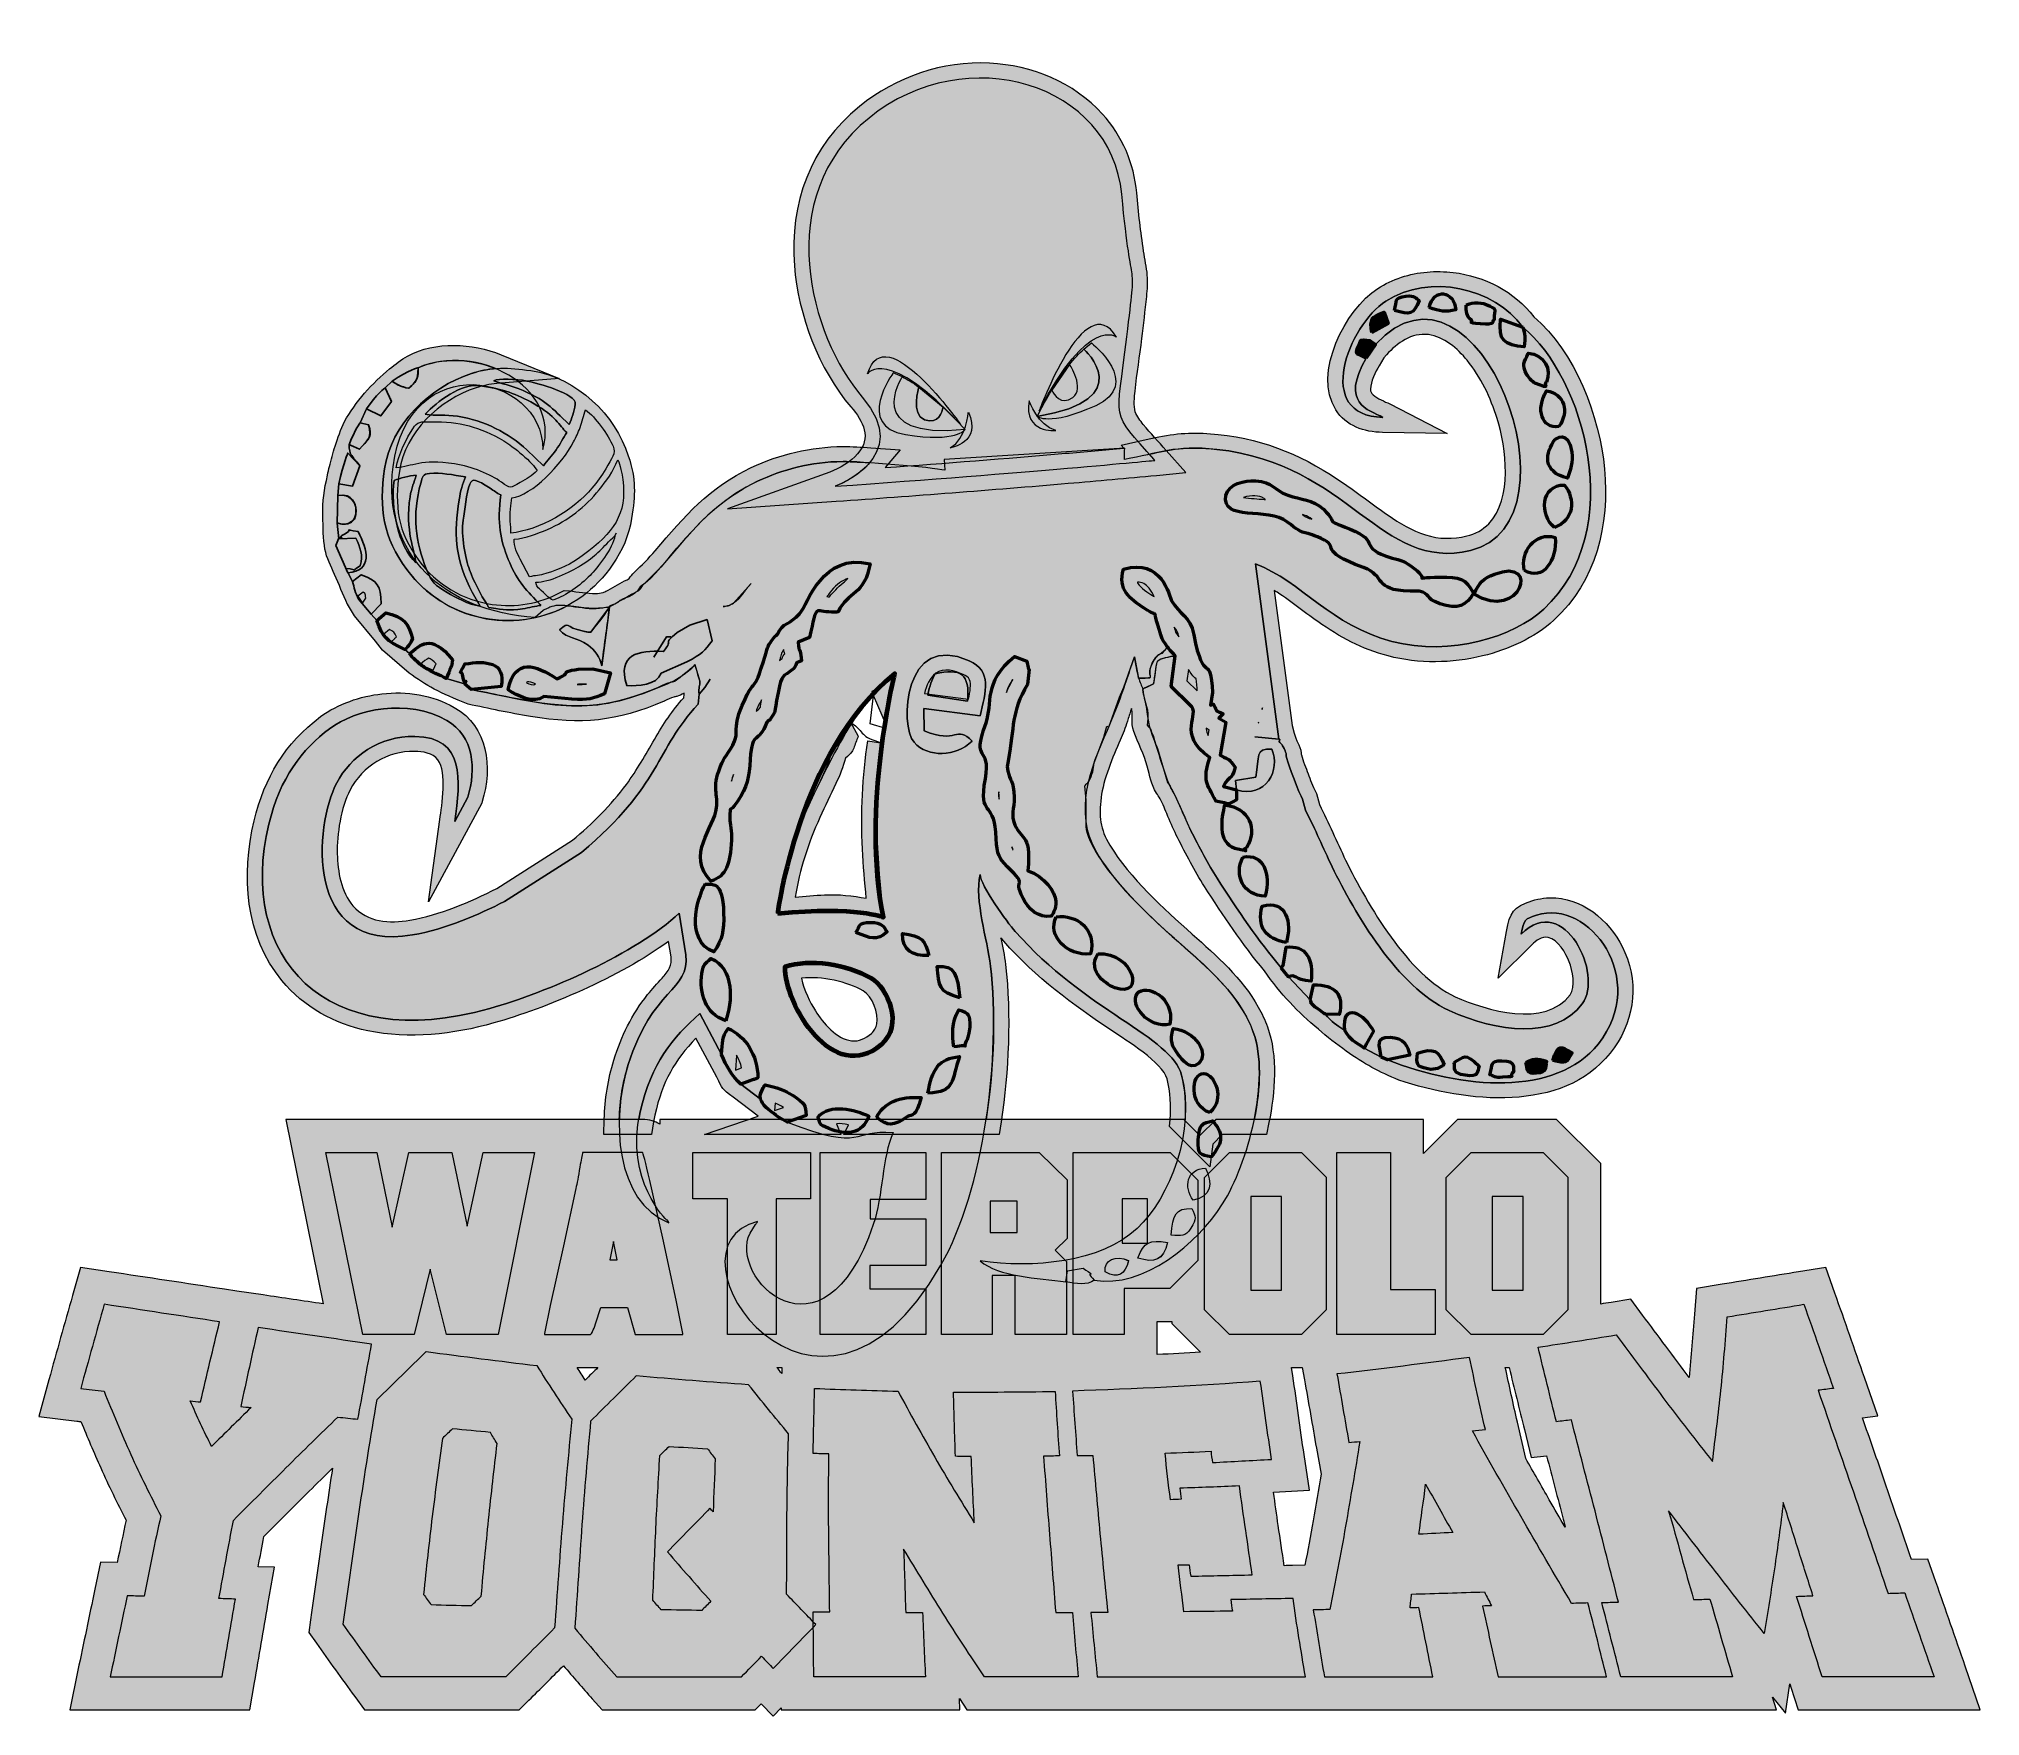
# Model space of a CAD drawing. Header units: inches. Extents: x 95 to 745, y -573 to -11.
import ezdxf

# ---------------------------------------------------------------- set-up
doc = ezdxf.new("R2010")
doc.units = ezdxf.units.IN
doc.header["$MEASUREMENT"] = 0
doc.layers.add('Layer 1', color=7, linetype='Continuous')

# ---------------------------------------------------------------- blocks, each defined once
blk = doc.blocks.new('block 2')
at = {"layer": 'Layer 1', "true_color": 0x030303}
h = blk.add_hatch(color=18, dxfattribs=at)
edge = h.paths.add_edge_path()
edge.add_spline(control_points=[(221.27, -186.48), (221.27, -186.48), (221.27, -186.48), (221.27, -186.48), (221.27, -186.48), (221.27, -186.48), (221.27, -186.48)], knot_values=[0, 0, 0, 0, 1, 1, 1, 2, 2, 2, 2], degree=3, periodic=1)
edge = h.paths.add_edge_path()
edge.add_spline(control_points=[(237.12, -172.26), (237.64, -168.77), (238.25, -163.22), (239.35, -160.18), (240.18, -157.87), (241.49, -158.64), (246.12, -161.48), (247.6, -162.39), (248.21, -163.11), (249.77, -163.72), (248.36, -173.18), (249.67, -178.86), (252.24, -185.39), (254.7, -191.64), (257.9, -195.41), (262.28, -199.8), (262.79, -200.31), (262.81, -200.34), (263.19, -200.78), (261.34, -200.93), (259.23, -201.62), (257.03, -201.93), (252.35, -202.61), (250.93, -202.27), (246.49, -201.61), (245.07, -201.39), (245.76, -201.22), (245.22, -200.48), (243.01, -197.43), (240.57, -192.35), (239.23, -188.84), (237.86, -185.24), (236.39, -177.21), (237.12, -172.26), (237.12, -172.26), (237.12, -172.26), (237.12, -172.26)], knot_values=[0, 0, 0, 0, 1, 1, 1, 2, 2, 2, 3, 3, 3, 4, 4, 4, 5, 5, 5, 6, 6, 6, 7, 7, 7, 8, 8, 8, 9, 9, 9, 10, 10, 10, 11, 11, 11, 12, 12, 12, 12], degree=3, periodic=1)
edge = h.paths.add_edge_path()
edge.add_spline(control_points=[(287.98, -177.48), (287.53, -177.86), (288, -177.41), (287.24, -178.15), (283.34, -181.93), (281.6, -184.26), (276.41, -187.45), (273.27, -189.38), (265.81, -193.23), (261.51, -192.95), (261.71, -194.68), (261.81, -194.28), (264.03, -196.45), (265.09, -197.47), (265.91, -198.44), (267.24, -199.02), (271.84, -197.4), (276.23, -194.22), (279.65, -190.72), (282.11, -188.2), (287.25, -181.71), (287.98, -177.48)], knot_values=[0, 0, 0, 0, 1, 1, 1, 2, 2, 2, 3, 3, 3, 4, 4, 4, 5, 5, 5, 6, 6, 6, 7, 7, 7, 7], degree=3, periodic=1)
edge = h.paths.add_edge_path()
edge.add_spline(control_points=[(287.98, -177.48), (287.98, -177.48), (288.38, -176.52), (288.38, -176.52), (288.38, -176.52), (287.98, -177.48), (287.98, -177.48), (287.98, -177.48), (287.98, -177.48), (287.98, -177.48)], knot_values=[0, 0, 0, 0, 1, 1, 1, 2, 2, 2, 3, 3, 3, 3], degree=3, periodic=1)
edge = h.paths.add_edge_path()
edge.add_spline(control_points=[(259.4, -191.22), (261.05, -190.71), (262.88, -190.75), (264.79, -190.13), (270.16, -188.38), (272.65, -187.39), (277.44, -183.84), (287.45, -176.41), (292.14, -170.38), (290.6, -158.63), (290.37, -156.88), (289.83, -153.44), (288.93, -152.04), (287.45, -155.79), (284.96, -159.32), (282.73, -162.04), (278.06, -167.73), (272.22, -172.42), (265.36, -175.33), (262.05, -176.73), (258.05, -178.28), (254.18, -178.59), (254.04, -180.81), (255.35, -183.55), (256.2, -185.34), (256.2, -185.34), (259.4, -191.22), (259.4, -191.22), (259.4, -191.22), (259.4, -191.22), (259.4, -191.22)], knot_values=[0, 0, 0, 0, 1, 1, 1, 2, 2, 2, 3, 3, 3, 4, 4, 4, 5, 5, 5, 6, 6, 6, 7, 7, 7, 8, 8, 8, 9, 9, 9, 10, 10, 10, 10], degree=3, periodic=1)
edge = h.paths.add_edge_path()
edge.add_spline(control_points=[(221.27, -186.48), (215.46, -181.19), (212.67, -167.87), (214.02, -158.87), (216.04, -158.16), (219.02, -157.32), (221.38, -157.12), (220.77, -159.7), (219.81, -161.2), (219.32, -164.39), (217.58, -175.69), (220.95, -182.56), (221.27, -186.48), (221.27, -186.48), (221.27, -186.48), (221.27, -186.48)], knot_values=[0, 0, 0, 0, 1, 1, 1, 2, 2, 2, 3, 3, 3, 4, 4, 4, 5, 5, 5, 5], degree=3, periodic=1)
edge = h.paths.add_edge_path()
edge.add_spline(control_points=[(235.78, -165.43), (234.04, -177.06), (234.25, -183.82), (239.29, -194.57), (240.47, -197.09), (241.7, -198.78), (242.78, -201.05), (238.71, -200.45), (234.71, -198.14), (231.76, -196.43), (227.66, -194.07), (226.56, -192.93), (224.86, -188.76), (221.15, -179.63), (219.9, -170.46), (222.94, -159.78), (223.54, -157.64), (223.48, -156.74), (225.89, -156.54), (229.58, -156.23), (233.68, -157.06), (237.88, -157.69), (236.96, -160), (236.22, -162.46), (235.78, -165.43), (235.78, -165.43), (235.78, -165.43), (235.78, -165.43)], knot_values=[0, 0, 0, 0, 1, 1, 1, 2, 2, 2, 3, 3, 3, 4, 4, 4, 5, 5, 5, 6, 6, 6, 7, 7, 7, 8, 8, 8, 9, 9, 9, 9], degree=3, periodic=1)
edge = h.paths.add_edge_path()
edge.add_spline(control_points=[(234.26, -153.36), (240.09, -154.23), (246.41, -156.94), (249.93, -159.49), (253.16, -161.81), (252.71, -161.51), (256.2, -159.62), (258.37, -158.44), (260.3, -157.31), (261.88, -155.58), (260.71, -153.12), (253.75, -147.39), (250.77, -145.67), (242.37, -140.8), (236.18, -139.16), (226.27, -139.23), (222.62, -139.26), (222.01, -138.94), (220.23, -141.65), (218.3, -144.6), (215.28, -150.38), (214.64, -154.7), (220.22, -154.24), (222.81, -151.65), (234.26, -153.36), (234.26, -153.36), (234.26, -153.36), (234.26, -153.36)], knot_values=[0, 0, 0, 0, 1, 1, 1, 2, 2, 2, 3, 3, 3, 4, 4, 4, 5, 5, 5, 6, 6, 6, 7, 7, 7, 8, 8, 8, 9, 9, 9, 9], degree=3, periodic=1)
edge = h.paths.add_edge_path()
edge.add_spline(control_points=[(253.07, -176.53), (262.55, -175.77), (274.49, -168.59), (280.27, -161.49), (282.11, -159.23), (283.33, -157.67), (284.91, -154.96), (286.89, -151.57), (288.4, -149.77), (287.4, -147.43), (285.76, -143.65), (281.41, -137.66), (278.17, -135.27), (277.44, -137.11), (277.03, -139.21), (276.32, -141.13), (275.64, -142.96), (275.01, -144.31), (274.15, -145.99), (270.33, -153.45), (260.11, -163.98), (253.4, -164.74), (252.19, -172.87), (253.44, -173.56), (253.07, -176.53), (253.07, -176.53), (253.07, -176.53), (253.07, -176.53)], knot_values=[0, 0, 0, 0, 1, 1, 1, 2, 2, 2, 3, 3, 3, 4, 4, 4, 5, 5, 5, 6, 6, 6, 7, 7, 7, 8, 8, 8, 9, 9, 9, 9], degree=3, periodic=1)
edge = h.paths.add_edge_path()
edge.add_spline(control_points=[(224.42, -136.73), (228.28, -132.49), (236.54, -126.22), (242.9, -127.17), (250.57, -128.32), (254.81, -129.84), (260.88, -133.23), (268.28, -137.36), (269.19, -140.46), (271.83, -142.86), (270.56, -144.73), (269.69, -146.64), (268.28, -148.65), (266.71, -150.89), (265.46, -152.03), (264.01, -154.01), (264.01, -154.01), (258.46, -148.63), (258.46, -148.63), (252.42, -143.14), (244.24, -138.74), (235.22, -137.4), (231.24, -136.8), (228.1, -137.28), (224.42, -136.73), (224.42, -136.73), (224.42, -136.73), (224.42, -136.73)], knot_values=[0, 0, 0, 0, 1, 1, 1, 2, 2, 2, 3, 3, 3, 4, 4, 4, 5, 5, 5, 6, 6, 6, 7, 7, 7, 8, 8, 8, 9, 9, 9, 9], degree=3, periodic=1)
edge = h.paths.add_edge_path()
edge.add_spline(control_points=[(274.67, -133.33), (274.26, -136.08), (273.55, -138.02), (272.7, -140.14), (266.48, -134.49), (265.24, -132.01), (255.56, -128.1), (253.04, -127.09), (249.94, -126.48), (247.42, -125.48), (249.08, -124.74), (254.87, -124.88), (258.45, -125.6), (262.07, -126.32), (275.2, -129.79), (274.67, -133.33), (274.67, -133.33), (274.67, -133.33), (274.67, -133.33)], knot_values=[0, 0, 0, 0, 1, 1, 1, 2, 2, 2, 3, 3, 3, 4, 4, 4, 5, 5, 5, 6, 6, 6, 6], degree=3, periodic=1)
edge = h.paths.add_edge_path()
edge.add_spline(control_points=[(210.79, -155.07), (208.84, -168.19), (210.3, -178.06), (218.21, -188.74), (232.13, -207.55), (258.54, -211.44), (277.29, -197.56), (283.92, -192.65), (291.9, -182.98), (293.58, -171.68), (294.8, -163.52), (295.14, -158.84), (292.46, -150.66), (288.01, -137.09), (275.67, -124.48), (259.76, -122.11), (252.27, -120.99), (246.83, -120.82), (239.87, -123.08), (225.64, -127.72), (213.03, -140.09), (210.79, -155.07)], knot_values=[0, 0, 0, 0, 1, 1, 1, 2, 2, 2, 3, 3, 3, 4, 4, 4, 5, 5, 5, 6, 6, 6, 7, 7, 7, 7], degree=3, periodic=1)
at = {"layer": 'Layer 1', "true_color": 0xbd8f37}
h = blk.add_hatch(color=45, dxfattribs=at)
edge = h.paths.add_edge_path()
edge.add_spline(control_points=[(235.22, -137.4), (244.24, -138.74), (252.42, -143.14), (258.46, -148.63), (258.46, -148.63), (264.01, -154.01), (264.01, -154.01), (265.46, -152.03), (266.71, -150.89), (268.28, -148.65), (269.69, -146.64), (270.56, -144.73), (271.83, -142.86), (269.19, -140.46), (268.28, -137.36), (260.88, -133.23), (254.81, -129.84), (250.57, -128.32), (242.9, -127.17), (236.54, -126.22), (228.28, -132.49), (224.42, -136.73), (228.1, -137.28), (231.24, -136.8), (235.22, -137.4)], knot_values=[0, 0, 0, 0, 1, 1, 1, 2, 2, 2, 3, 3, 3, 4, 4, 4, 5, 5, 5, 6, 6, 6, 7, 7, 7, 8, 8, 8, 8], degree=3, periodic=1)
h = blk.add_hatch(color=45, dxfattribs=at)
edge = h.paths.add_edge_path()
edge.add_spline(control_points=[(255.56, -128.1), (265.24, -132.01), (266.48, -134.49), (272.7, -140.14), (273.55, -138.02), (274.26, -136.08), (274.67, -133.33), (275.2, -129.79), (262.07, -126.32), (258.45, -125.6), (254.87, -124.88), (249.08, -124.74), (247.42, -125.48), (249.94, -126.48), (253.04, -127.09), (255.56, -128.1)], knot_values=[0, 0, 0, 0, 1, 1, 1, 2, 2, 2, 3, 3, 3, 4, 4, 4, 5, 5, 5, 5], degree=3, periodic=1)
h = blk.add_hatch(color=45, dxfattribs=at)
edge = h.paths.add_edge_path()
edge.add_spline(control_points=[(274.15, -145.99), (270.33, -153.45), (260.11, -163.98), (253.4, -164.74), (252.19, -172.87), (253.44, -173.56), (253.07, -176.53), (262.55, -175.77), (274.49, -168.59), (280.27, -161.49), (282.11, -159.23), (283.33, -157.67), (284.91, -154.96), (286.89, -151.57), (288.4, -149.77), (287.4, -147.43), (285.76, -143.65), (281.41, -137.66), (278.17, -135.27), (277.44, -137.11), (277.03, -139.21), (276.32, -141.13), (275.64, -142.96), (275.01, -144.31), (274.15, -145.99)], knot_values=[0, 0, 0, 0, 1, 1, 1, 2, 2, 2, 3, 3, 3, 4, 4, 4, 5, 5, 5, 6, 6, 6, 7, 7, 7, 8, 8, 8, 8], degree=3, periodic=1)
h = blk.add_hatch(color=45, dxfattribs=at)
edge = h.paths.add_edge_path()
edge.add_spline(control_points=[(234.26, -153.36), (240.09, -154.23), (246.41, -156.94), (249.93, -159.49), (253.16, -161.81), (252.71, -161.51), (256.2, -159.62), (258.37, -158.44), (260.3, -157.31), (261.88, -155.58), (260.71, -153.12), (253.75, -147.39), (250.77, -145.67), (242.37, -140.8), (236.18, -139.16), (226.27, -139.23), (222.62, -139.26), (222.01, -138.94), (220.23, -141.65), (218.3, -144.6), (215.28, -150.38), (214.64, -154.7), (220.22, -154.24), (222.81, -151.65), (234.26, -153.36)], knot_values=[0, 0, 0, 0, 1, 1, 1, 2, 2, 2, 3, 3, 3, 4, 4, 4, 5, 5, 5, 6, 6, 6, 7, 7, 7, 8, 8, 8, 8], degree=3, periodic=1)
h = blk.add_hatch(color=45, dxfattribs=at)
edge = h.paths.add_edge_path()
edge.add_spline(control_points=[(254.18, -178.59), (254.04, -180.81), (255.35, -183.55), (256.2, -185.34), (256.2, -185.34), (259.4, -191.22), (259.4, -191.22), (261.05, -190.71), (262.88, -190.75), (264.79, -190.13), (270.16, -188.38), (272.65, -187.39), (277.44, -183.84), (287.45, -176.41), (292.14, -170.38), (290.6, -158.63), (290.37, -156.88), (289.83, -153.44), (288.93, -152.04), (287.45, -155.79), (284.96, -159.32), (282.73, -162.04), (278.06, -167.73), (272.22, -172.42), (265.36, -175.33), (262.05, -176.73), (258.05, -178.28), (254.18, -178.59)], knot_values=[0, 0, 0, 0, 1, 1, 1, 2, 2, 2, 3, 3, 3, 4, 4, 4, 5, 5, 5, 6, 6, 6, 7, 7, 7, 8, 8, 8, 9, 9, 9, 9], degree=3, periodic=1)
h = blk.add_hatch(color=45, dxfattribs=at)
edge = h.paths.add_edge_path()
edge.add_spline(control_points=[(221.27, -186.48), (220.95, -182.56), (217.58, -175.69), (219.32, -164.39), (219.81, -161.2), (220.77, -159.7), (221.38, -157.12), (219.02, -157.32), (216.04, -158.16), (214.02, -158.87), (212.67, -167.87), (215.46, -181.19), (221.27, -186.48)], knot_values=[0, 0, 0, 0, 1, 1, 1, 2, 2, 2, 3, 3, 3, 4, 4, 4, 4], degree=3, periodic=1)
h = blk.add_hatch(color=45, dxfattribs=at)
edge = h.paths.add_edge_path()
edge.add_spline(control_points=[(239.29, -194.57), (234.25, -183.82), (234.04, -177.06), (235.78, -165.43), (236.22, -162.46), (236.96, -160), (237.88, -157.69), (233.68, -157.06), (229.58, -156.23), (225.89, -156.54), (223.48, -156.74), (223.54, -157.64), (222.94, -159.78), (219.9, -170.46), (221.15, -179.63), (224.86, -188.76), (226.56, -192.93), (227.66, -194.07), (231.76, -196.43), (234.71, -198.14), (238.71, -200.45), (242.78, -201.05), (241.7, -198.78), (240.47, -197.09), (239.29, -194.57)], knot_values=[0, 0, 0, 0, 1, 1, 1, 2, 2, 2, 3, 3, 3, 4, 4, 4, 5, 5, 5, 6, 6, 6, 7, 7, 7, 8, 8, 8, 8], degree=3, periodic=1)
h = blk.add_hatch(color=45, dxfattribs=at)
edge = h.paths.add_edge_path()
edge.add_spline(control_points=[(246.12, -161.48), (241.49, -158.64), (240.18, -157.87), (239.35, -160.18), (238.25, -163.22), (237.64, -168.77), (237.12, -172.26), (236.39, -177.21), (237.86, -185.24), (239.23, -188.84), (240.57, -192.35), (243.01, -197.43), (245.22, -200.48), (245.76, -201.22), (245.07, -201.39), (246.49, -201.61), (250.93, -202.27), (252.35, -202.61), (257.03, -201.93), (259.23, -201.62), (261.34, -200.93), (263.19, -200.78), (262.81, -200.34), (262.79, -200.31), (262.28, -199.8), (257.9, -195.41), (254.7, -191.64), (252.24, -185.39), (249.67, -178.86), (248.36, -173.18), (249.77, -163.72), (248.21, -163.11), (247.6, -162.39), (246.12, -161.48)], knot_values=[0, 0, 0, 0, 1, 1, 1, 2, 2, 2, 3, 3, 3, 4, 4, 4, 5, 5, 5, 6, 6, 6, 7, 7, 7, 8, 8, 8, 9, 9, 9, 10, 10, 10, 11, 11, 11, 11], degree=3, periodic=1)
h = blk.add_hatch(color=45, dxfattribs=at)
edge = h.paths.add_edge_path()
edge.add_spline(control_points=[(276.41, -187.45), (273.27, -189.38), (265.81, -193.23), (261.51, -192.95), (261.71, -194.68), (261.81, -194.28), (264.03, -196.45), (265.09, -197.47), (265.91, -198.44), (267.24, -199.02), (271.84, -197.4), (276.23, -194.22), (279.65, -190.72), (282.11, -188.2), (287.25, -181.71), (287.98, -177.48), (287.53, -177.86), (288, -177.41), (287.24, -178.15), (283.34, -181.93), (281.6, -184.26), (276.41, -187.45)], knot_values=[0, 0, 0, 0, 1, 1, 1, 2, 2, 2, 3, 3, 3, 4, 4, 4, 5, 5, 5, 6, 6, 6, 7, 7, 7, 7], degree=3, periodic=1)
at = {"layer": 'Layer 1', "lineweight": 0}
for points, knots in [([(210.79, -155.07), (208.84, -168.19), (210.3, -178.06), (218.21, -188.74), (232.13, -207.55), (258.54, -211.44), (277.29, -197.56), (283.92, -192.65), (291.9, -182.98), (293.58, -171.68), (294.8, -163.52), (295.14, -158.84), (292.46, -150.66), (288.01, -137.09), (275.67, -124.48), (259.76, -122.11), (252.27, -120.99), (246.83, -120.82), (239.87, -123.08), (225.64, -127.72), (213.03, -140.09), (210.79, -155.07)], [0, 0, 0, 0, 1, 1, 1, 2, 2, 2, 3, 3, 3, 4, 4, 4, 5, 5, 5, 6, 6, 6, 7, 7, 7, 7]), ([(224.42, -136.73), (228.28, -132.49), (236.54, -126.22), (242.9, -127.17), (250.57, -128.32), (254.81, -129.84), (260.88, -133.23), (268.28, -137.36), (269.19, -140.46), (271.83, -142.86), (270.56, -144.73), (269.69, -146.64), (268.28, -148.65), (266.71, -150.89), (265.46, -152.03), (264.01, -154.01), (264.01, -154.01), (258.46, -148.63), (258.46, -148.63), (252.42, -143.14), (244.24, -138.74), (235.22, -137.4), (231.24, -136.8), (228.1, -137.28), (224.42, -136.73), (224.42, -136.73), (224.42, -136.73), (224.42, -136.73)], [0, 0, 0, 0, 1, 1, 1, 2, 2, 2, 3, 3, 3, 4, 4, 4, 5, 5, 5, 6, 6, 6, 7, 7, 7, 8, 8, 8, 9, 9, 9, 9]), ([(274.67, -133.33), (274.26, -136.08), (273.55, -138.02), (272.7, -140.14), (266.48, -134.49), (265.24, -132.01), (255.56, -128.1), (253.04, -127.09), (249.94, -126.48), (247.42, -125.48), (249.08, -124.74), (254.87, -124.88), (258.45, -125.6), (262.07, -126.32), (275.2, -129.79), (274.67, -133.33), (274.67, -133.33), (274.67, -133.33), (274.67, -133.33)], [0, 0, 0, 0, 1, 1, 1, 2, 2, 2, 3, 3, 3, 4, 4, 4, 5, 5, 5, 6, 6, 6, 6]), ([(253.07, -176.53), (262.55, -175.77), (274.49, -168.59), (280.27, -161.49), (282.11, -159.23), (283.33, -157.67), (284.91, -154.96), (286.89, -151.57), (288.4, -149.77), (287.4, -147.43), (285.76, -143.65), (281.41, -137.66), (278.17, -135.27), (277.44, -137.11), (277.03, -139.21), (276.32, -141.13), (275.64, -142.96), (275.01, -144.31), (274.15, -145.99), (270.33, -153.45), (260.11, -163.98), (253.4, -164.74), (252.19, -172.87), (253.44, -173.56), (253.07, -176.53), (253.07, -176.53), (253.07, -176.53), (253.07, -176.53)], [0, 0, 0, 0, 1, 1, 1, 2, 2, 2, 3, 3, 3, 4, 4, 4, 5, 5, 5, 6, 6, 6, 7, 7, 7, 8, 8, 8, 9, 9, 9, 9]), ([(234.26, -153.36), (240.09, -154.23), (246.41, -156.94), (249.93, -159.49), (253.16, -161.81), (252.71, -161.51), (256.2, -159.62), (258.37, -158.44), (260.3, -157.31), (261.88, -155.58), (260.71, -153.12), (253.75, -147.39), (250.77, -145.67), (242.37, -140.8), (236.18, -139.16), (226.27, -139.23), (222.62, -139.26), (222.01, -138.94), (220.23, -141.65), (218.3, -144.6), (215.28, -150.38), (214.64, -154.7), (220.22, -154.24), (222.81, -151.65), (234.26, -153.36), (234.26, -153.36), (234.26, -153.36), (234.26, -153.36)], [0, 0, 0, 0, 1, 1, 1, 2, 2, 2, 3, 3, 3, 4, 4, 4, 5, 5, 5, 6, 6, 6, 7, 7, 7, 8, 8, 8, 9, 9, 9, 9]), ([(259.4, -191.22), (261.05, -190.71), (262.88, -190.75), (264.79, -190.13), (270.16, -188.38), (272.65, -187.39), (277.44, -183.84), (287.45, -176.41), (292.14, -170.38), (290.6, -158.63), (290.37, -156.88), (289.83, -153.44), (288.93, -152.04), (287.45, -155.79), (284.96, -159.32), (282.73, -162.04), (278.06, -167.73), (272.22, -172.42), (265.36, -175.33), (262.05, -176.73), (258.05, -178.28), (254.18, -178.59), (254.04, -180.81), (255.35, -183.55), (256.2, -185.34), (256.2, -185.34), (259.4, -191.22), (259.4, -191.22), (259.4, -191.22), (259.4, -191.22), (259.4, -191.22)], [0, 0, 0, 0, 1, 1, 1, 2, 2, 2, 3, 3, 3, 4, 4, 4, 5, 5, 5, 6, 6, 6, 7, 7, 7, 8, 8, 8, 9, 9, 9, 10, 10, 10, 10]), ([(221.27, -186.48), (215.46, -181.19), (212.67, -167.87), (214.02, -158.87), (216.04, -158.16), (219.02, -157.32), (221.38, -157.12), (220.77, -159.7), (219.81, -161.2), (219.32, -164.39), (217.58, -175.69), (220.95, -182.56), (221.27, -186.48), (221.27, -186.48), (221.27, -186.48), (221.27, -186.48)], [0, 0, 0, 0, 1, 1, 1, 2, 2, 2, 3, 3, 3, 4, 4, 4, 5, 5, 5, 5]), ([(235.78, -165.43), (234.04, -177.06), (234.25, -183.82), (239.29, -194.57), (240.47, -197.09), (241.7, -198.78), (242.78, -201.05), (238.71, -200.45), (234.71, -198.14), (231.76, -196.43), (227.66, -194.07), (226.56, -192.93), (224.86, -188.76), (221.15, -179.63), (219.9, -170.46), (222.94, -159.78), (223.54, -157.64), (223.48, -156.74), (225.89, -156.54), (229.58, -156.23), (233.68, -157.06), (237.88, -157.69), (236.96, -160), (236.22, -162.46), (235.78, -165.43), (235.78, -165.43), (235.78, -165.43), (235.78, -165.43)], [0, 0, 0, 0, 1, 1, 1, 2, 2, 2, 3, 3, 3, 4, 4, 4, 5, 5, 5, 6, 6, 6, 7, 7, 7, 8, 8, 8, 9, 9, 9, 9]), ([(237.12, -172.26), (237.64, -168.77), (238.25, -163.22), (239.35, -160.18), (240.18, -157.87), (241.49, -158.64), (246.12, -161.48), (247.6, -162.39), (248.21, -163.11), (249.77, -163.72), (248.36, -173.18), (249.67, -178.86), (252.24, -185.39), (254.7, -191.64), (257.9, -195.41), (262.28, -199.8), (262.79, -200.31), (262.81, -200.34), (263.19, -200.78), (261.34, -200.93), (259.23, -201.62), (257.03, -201.93), (252.35, -202.61), (250.93, -202.27), (246.49, -201.61), (245.07, -201.39), (245.76, -201.22), (245.22, -200.48), (243.01, -197.43), (240.57, -192.35), (239.23, -188.84), (237.86, -185.24), (236.39, -177.21), (237.12, -172.26), (237.12, -172.26), (237.12, -172.26), (237.12, -172.26)], [0, 0, 0, 0, 1, 1, 1, 2, 2, 2, 3, 3, 3, 4, 4, 4, 5, 5, 5, 6, 6, 6, 7, 7, 7, 8, 8, 8, 9, 9, 9, 10, 10, 10, 11, 11, 11, 12, 12, 12, 12]), ([(287.98, -177.48), (287.53, -177.86), (288, -177.41), (287.24, -178.15), (283.34, -181.93), (281.6, -184.26), (276.41, -187.45), (273.27, -189.38), (265.81, -193.23), (261.51, -192.95), (261.71, -194.68), (261.81, -194.28), (264.03, -196.45), (265.09, -197.47), (265.91, -198.44), (267.24, -199.02), (271.84, -197.4), (276.23, -194.22), (279.65, -190.72), (282.11, -188.2), (287.25, -181.71), (287.98, -177.48)], [0, 0, 0, 0, 1, 1, 1, 2, 2, 2, 3, 3, 3, 4, 4, 4, 5, 5, 5, 6, 6, 6, 7, 7, 7, 7]), ([(287.98, -177.48), (287.98, -177.48), (288.38, -176.52), (288.38, -176.52), (288.38, -176.52), (287.98, -177.48), (287.98, -177.48), (287.98, -177.48), (287.98, -177.48), (287.98, -177.48)], [0, 0, 0, 0, 1, 1, 1, 2, 2, 2, 3, 3, 3, 3])]:
    blk.add_open_spline(points, degree=3, knots=knots, dxfattribs=at)
at = {"layer": 'Layer 1', "color": 250, "lineweight": 20, "true_color": 0x231f20}
for points, knots in [([(235.22, -137.4), (244.24, -138.74), (252.42, -143.14), (258.46, -148.63), (258.46, -148.63), (264.01, -154.01), (264.01, -154.01), (265.46, -152.03), (266.71, -150.89), (268.28, -148.65), (269.69, -146.64), (270.56, -144.73), (271.83, -142.86), (269.19, -140.46), (268.28, -137.36), (260.88, -133.23), (254.81, -129.84), (250.57, -128.32), (242.9, -127.17), (236.54, -126.22), (228.28, -132.49), (224.42, -136.73), (228.1, -137.28), (231.24, -136.8), (235.22, -137.4)], [0, 0, 0, 0, 1, 1, 1, 2, 2, 2, 3, 3, 3, 4, 4, 4, 5, 5, 5, 6, 6, 6, 7, 7, 7, 8, 8, 8, 8]), ([(255.56, -128.1), (265.24, -132.01), (266.48, -134.49), (272.7, -140.14), (273.55, -138.02), (274.26, -136.08), (274.67, -133.33), (275.2, -129.79), (262.07, -126.32), (258.45, -125.6), (254.87, -124.88), (249.08, -124.74), (247.42, -125.48), (249.94, -126.48), (253.04, -127.09), (255.56, -128.1)], [0, 0, 0, 0, 1, 1, 1, 2, 2, 2, 3, 3, 3, 4, 4, 4, 5, 5, 5, 5]), ([(234.26, -153.36), (240.09, -154.23), (246.41, -156.94), (249.93, -159.49), (253.16, -161.81), (252.71, -161.51), (256.2, -159.62), (258.37, -158.44), (260.3, -157.31), (261.88, -155.58), (260.71, -153.12), (253.75, -147.39), (250.77, -145.67), (242.37, -140.8), (236.18, -139.16), (226.27, -139.23), (222.62, -139.26), (222.01, -138.94), (220.23, -141.65), (218.3, -144.6), (215.28, -150.38), (214.64, -154.7), (220.22, -154.24), (222.81, -151.65), (234.26, -153.36)], [0, 0, 0, 0, 1, 1, 1, 2, 2, 2, 3, 3, 3, 4, 4, 4, 5, 5, 5, 6, 6, 6, 7, 7, 7, 8, 8, 8, 8]), ([(254.18, -178.59), (254.04, -180.81), (255.35, -183.55), (256.2, -185.34), (256.2, -185.34), (259.4, -191.22), (259.4, -191.22), (261.05, -190.71), (262.88, -190.75), (264.79, -190.13), (270.16, -188.38), (272.65, -187.39), (277.44, -183.84), (287.45, -176.41), (292.14, -170.38), (290.6, -158.63), (290.37, -156.88), (289.83, -153.44), (288.93, -152.04), (287.45, -155.79), (284.96, -159.32), (282.73, -162.04), (278.06, -167.73), (272.22, -172.42), (265.36, -175.33), (262.05, -176.73), (258.05, -178.28), (254.18, -178.59)], [0, 0, 0, 0, 1, 1, 1, 2, 2, 2, 3, 3, 3, 4, 4, 4, 5, 5, 5, 6, 6, 6, 7, 7, 7, 8, 8, 8, 9, 9, 9, 9]), ([(221.27, -186.48), (220.95, -182.56), (217.58, -175.69), (219.32, -164.39), (219.81, -161.2), (220.77, -159.7), (221.38, -157.12), (219.02, -157.32), (216.04, -158.16), (214.02, -158.87), (212.67, -167.87), (215.46, -181.19), (221.27, -186.48)], [0, 0, 0, 0, 1, 1, 1, 2, 2, 2, 3, 3, 3, 4, 4, 4, 4]), ([(239.29, -194.57), (234.25, -183.82), (234.04, -177.06), (235.78, -165.43), (236.22, -162.46), (236.96, -160), (237.88, -157.69), (233.68, -157.06), (229.58, -156.23), (225.89, -156.54), (223.48, -156.74), (223.54, -157.64), (222.94, -159.78), (219.9, -170.46), (221.15, -179.63), (224.86, -188.76), (226.56, -192.93), (227.66, -194.07), (231.76, -196.43), (234.71, -198.14), (238.71, -200.45), (242.78, -201.05), (241.7, -198.78), (240.47, -197.09), (239.29, -194.57)], [0, 0, 0, 0, 1, 1, 1, 2, 2, 2, 3, 3, 3, 4, 4, 4, 5, 5, 5, 6, 6, 6, 7, 7, 7, 8, 8, 8, 8]), ([(246.12, -161.48), (241.49, -158.64), (240.18, -157.87), (239.35, -160.18), (238.25, -163.22), (237.64, -168.77), (237.12, -172.26), (236.39, -177.21), (237.86, -185.24), (239.23, -188.84), (240.57, -192.35), (243.01, -197.43), (245.22, -200.48), (245.76, -201.22), (245.07, -201.39), (246.49, -201.61), (250.93, -202.27), (252.35, -202.61), (257.03, -201.93), (259.23, -201.62), (261.34, -200.93), (263.19, -200.78), (262.81, -200.34), (262.79, -200.31), (262.28, -199.8), (257.9, -195.41), (254.7, -191.64), (252.24, -185.39), (249.67, -178.86), (248.36, -173.18), (249.77, -163.72), (248.21, -163.11), (247.6, -162.39), (246.12, -161.48)], [0, 0, 0, 0, 1, 1, 1, 2, 2, 2, 3, 3, 3, 4, 4, 4, 5, 5, 5, 6, 6, 6, 7, 7, 7, 8, 8, 8, 9, 9, 9, 10, 10, 10, 11, 11, 11, 11]), ([(276.41, -187.45), (273.27, -189.38), (265.81, -193.23), (261.51, -192.95), (261.71, -194.68), (261.81, -194.28), (264.03, -196.45), (265.09, -197.47), (265.91, -198.44), (267.24, -199.02), (271.84, -197.4), (276.23, -194.22), (279.65, -190.72), (282.11, -188.2), (287.25, -181.71), (287.98, -177.48), (287.53, -177.86), (288, -177.41), (287.24, -178.15), (283.34, -181.93), (281.6, -184.26), (276.41, -187.45)], [0, 0, 0, 0, 1, 1, 1, 2, 2, 2, 3, 3, 3, 4, 4, 4, 5, 5, 5, 6, 6, 6, 7, 7, 7, 7])]:
    blk.add_open_spline(points, degree=3, knots=knots, dxfattribs=at)
at = {"layer": 'Layer 1', "color": 45, "lineweight": 20, "true_color": 0xbd8f37}
blk.add_open_spline([(274.15, -145.99), (270.33, -153.45), (260.11, -163.98), (253.4, -164.74), (252.19, -172.87), (253.44, -173.56), (253.07, -176.53), (262.55, -175.77), (274.49, -168.59), (280.27, -161.49), (282.11, -159.23), (283.33, -157.67), (284.91, -154.96), (286.89, -151.57), (288.4, -149.77), (287.4, -147.43), (285.76, -143.65), (281.41, -137.66), (278.17, -135.27), (277.44, -137.11), (277.03, -139.21), (276.32, -141.13), (275.64, -142.96), (275.01, -144.31), (274.15, -145.99)], degree=3, knots=[0, 0, 0, 0, 1, 1, 1, 2, 2, 2, 3, 3, 3, 4, 4, 4, 5, 5, 5, 6, 6, 6, 7, 7, 7, 8, 8, 8, 8], dxfattribs=at)
blk = doc.blocks.new('block 4')
at = {"layer": 'Layer 1', "true_color": 0xbd8f37}
h = blk.add_hatch(color=45, dxfattribs=at)
h.paths.add_polyline_path([(220.73, -445.09), (203.51, -445.09), (191.15, -384.08), (208.16, -384.08), (213.35, -409.07), (218.87, -384.08), (233.36, -384.08), (238.47, -408.8), (243.79, -384.08), (261.01, -384.08), (248.84, -445.09), (231.49, -445.09), (226.04, -423.16)])
edge = h.paths.add_edge_path()
edge.add_spline(control_points=[(297.17, -384.08), (297.39, -384.08), (298.23, -387.22), (299.69, -393.5), (299.69, -393.5), (304.01, -412.76), (304.01, -412.76), (304.01, -412.76), (308.47, -433.61), (308.47, -433.61), (308.47, -433.61), (310.79, -444.76), (310.79, -444.76), (310.79, -444.76), (310.79, -445.09), (310.79, -445.09), (310.79, -445.09), (294.77, -445.09), (294.77, -445.09), (294.77, -445.09), (292.18, -436.05), (292.18, -436.05), (292.18, -436.05), (283.27, -436.05), (283.27, -436.05), (283.27, -436.05), (281.48, -441.57), (281.48, -441.57), (280.77, -443.7), (280.19, -444.87), (279.75, -445.09), (279.75, -445.09), (264.33, -445.09), (264.33, -445.09), (264.33, -445.09), (264.33, -444.76), (264.33, -444.76), (264.33, -444.76), (266.32, -435.4), (266.32, -435.4), (266.32, -435.4), (270.71, -415.35), (270.71, -415.35), (270.71, -415.35), (274.9, -396.16), (274.9, -396.16), (275.25, -394.57), (275.7, -392.17), (276.23, -388.99), (276.63, -386.69), (276.94, -385.05), (277.16, -384.08), (277.16, -384.08), (297.17, -384.08), (297.17, -384.08), (297.17, -384.08), (297.17, -384.08), (297.17, -384.08)], knot_values=[0, 0, 0, 0, 1, 1, 1, 2, 2, 2, 3, 3, 3, 4, 4, 4, 5, 5, 5, 6, 6, 6, 7, 7, 7, 8, 8, 8, 9, 9, 9, 10, 10, 10, 11, 11, 11, 12, 12, 12, 13, 13, 13, 14, 14, 14, 15, 15, 15, 16, 16, 16, 17, 17, 17, 18, 18, 18, 19, 19, 19, 19], degree=3, periodic=1)
h.paths.add_polyline_path([(287.46, -413.92), (286.33, -420.1), (288.73, -420.1)])
h.paths.add_polyline_path([(314.05, -399.67), (314.05, -384.08), (353.47, -384.08), (353.47, -399.67), (341.97, -399.67), (341.97, -445.09), (325.75, -445.09), (325.75, -399.67)])
h.paths.add_polyline_path([(392.15, -445.09), (356.79, -445.09), (356.79, -384.08), (392.15, -384.08), (392.15, -399.81), (373.47, -399.81), (373.47, -406.32), (392.15, -406.32), (392.15, -421.99), (373.41, -421.99), (373.41, -429.75), (392.15, -429.75)])
h.paths.add_polyline_path([(414.35, -445.09), (397.47, -445.09), (397.47, -384.08), (430.11, -384.08), (439.54, -393.3), (439.54, -412.89), (435.49, -416.88), (439.35, -420.59), (439.35, -445.09), (422.06, -445.09), (422.06, -425.35), (414.35, -425.35)])
h.paths.add_polyline_path([(413.69, -400.36), (413.69, -410.93), (422.73, -410.93), (422.73, -400.36)])
h.paths.add_polyline_path([(441.54, -445.09), (441.54, -384.08), (474.04, -384.08), (483.35, -393.37), (483.35, -420.26), (473.98, -429.68), (458.69, -429.68), (458.69, -445.09)])
h.paths.add_polyline_path([(457.96, -414.45), (466.4, -414.45), (466.4, -399.63), (457.96, -399.63)])
h.paths.add_polyline_path([(518.05, -384.08), (526.35, -392.37), (526.35, -436.8), (518.05, -445.09), (493.92, -445.09), (485.61, -436.8), (485.61, -392.44), (493.98, -384.08)])
h.paths.add_polyline_path([(511.33, -398.83), (501.03, -398.83), (501.03, -430.21), (511.33, -430.21)])
h.paths.add_polyline_path([(529.88, -445.09), (529.88, -384.08), (547.89, -384.08), (547.89, -430.02), (562.91, -430.02), (562.91, -445.09)])
h.paths.add_polyline_path([(599.01, -384.08), (607.31, -392.37), (607.31, -436.8), (599.01, -445.09), (574.88, -445.09), (566.57, -436.8), (566.57, -392.44), (574.94, -384.08)])
h.paths.add_polyline_path([(592.29, -398.83), (581.99, -398.83), (581.99, -430.21), (592.29, -430.21)])
h = blk.add_hatch(color=45, dxfattribs=at)
edge = h.paths.add_edge_path()
edge.add_spline(control_points=[(160.12, -507.44), (158.44, -516.15), (156.9, -524.86), (155.28, -533.58), (157.15, -533.63), (159.02, -533.69), (160.83, -533.74), (159.35, -542.44), (157.8, -551.13), (156.31, -559.82), (143.8, -559.82), (131.29, -559.82), (118.84, -559.82), (120.71, -550.77), (122.64, -541.71), (124.51, -532.65), (126.38, -532.7), (128.25, -532.77), (130.19, -532.82), (131.93, -523.83), (133.8, -514.84), (135.8, -505.85), (132.32, -499.06), (128.82, -492.2), (125.74, -485.26), (122.63, -478.27), (119.68, -471.18), (116.77, -464.04), (114.13, -463.75), (111.48, -463.45), (108.97, -463.15), (111.55, -453.77), (114.19, -444.38), (116.84, -434.98), (129.61, -436.91), (142.51, -438.86), (155.48, -440.83), (153.35, -449.8), (151.15, -458.75), (149.15, -467.7), (147.99, -467.56), (146.77, -467.44), (145.67, -467.31), (147.86, -472.45), (150.32, -477.55), (152.77, -482.62), (157.28, -478.24), (161.6, -473.89), (166.06, -469.58), (164.83, -469.46), (163.73, -469.32), (162.57, -469.2), (164.51, -460.4), (166.44, -451.59), (168.44, -442.77), (181.02, -444.63), (193.73, -446.5), (206.44, -448.31), (204.89, -456.71), (203.4, -465.1), (201.86, -473.48), (199.6, -473.24), (197.34, -473), (195.15, -472.77), (189.34, -478.37), (183.52, -484.04), (177.73, -489.8), (171.91, -495.59), (165.99, -501.48), (160.12, -507.44), (160.12, -507.44), (160.12, -507.44), (160.12, -507.44)], knot_values=[0, 0, 0, 0, 1, 1, 1, 2, 2, 2, 3, 3, 3, 4, 4, 4, 5, 5, 5, 6, 6, 6, 7, 7, 7, 8, 8, 8, 9, 9, 9, 10, 10, 10, 11, 11, 11, 12, 12, 12, 13, 13, 13, 14, 14, 14, 15, 15, 15, 16, 16, 16, 17, 17, 17, 18, 18, 18, 19, 19, 19, 20, 20, 20, 21, 21, 21, 22, 22, 22, 23, 23, 23, 24, 24, 24, 24], degree=3, periodic=1)
edge = h.paths.add_edge_path()
edge.add_spline(control_points=[(208.31, -466.84), (206.11, -479.4), (204.11, -491.95), (202.31, -504.5), (200.5, -517.05), (198.7, -529.61), (196.95, -542.17), (201.15, -548.12), (205.34, -554), (209.66, -559.82), (223.53, -559.82), (237.46, -559.82), (251.4, -559.82), (256.94, -554.32), (262.3, -548.85), (267.78, -543.43), (268.62, -531.78), (269.43, -520.13), (270.36, -508.47), (271.3, -496.82), (272.42, -485.18), (273.52, -473.5), (269.52, -467.56), (265.59, -461.56), (261.78, -455.49), (249.33, -454), (237.01, -452.44), (224.76, -450.83), (219.27, -456.11), (213.79, -461.44), (208.31, -466.84), (208.31, -466.84), (208.31, -466.84), (208.31, -466.84)], knot_values=[0, 0, 0, 0, 1, 1, 1, 2, 2, 2, 3, 3, 3, 4, 4, 4, 5, 5, 5, 6, 6, 6, 7, 7, 7, 8, 8, 8, 9, 9, 9, 10, 10, 10, 11, 11, 11, 11], degree=3, periodic=1)
edge = h.paths.add_edge_path()
edge.add_spline(control_points=[(248.49, -481.57), (247.53, -490.1), (246.53, -498.62), (245.66, -507.15), (244.78, -515.67), (243.91, -524.2), (243.2, -532.72), (242.04, -533.8), (240.95, -534.88), (239.91, -535.95), (235.4, -535.84), (230.82, -535.73), (226.37, -535.6), (225.46, -534.47), (224.69, -533.32), (223.85, -532.16), (224.76, -523.45), (225.69, -514.74), (226.75, -506.05), (227.82, -497.32), (229.08, -488.63), (230.17, -479.92), (231.27, -478.86), (232.43, -477.77), (233.53, -476.7), (237.72, -477.1), (241.98, -477.51), (246.24, -477.9), (246.95, -479.13), (247.65, -480.35), (248.49, -481.57), (248.49, -481.57), (248.49, -481.57), (248.49, -481.57)], knot_values=[0, 0, 0, 0, 1, 1, 1, 2, 2, 2, 3, 3, 3, 4, 4, 4, 5, 5, 5, 6, 6, 6, 7, 7, 7, 8, 8, 8, 9, 9, 9, 10, 10, 10, 11, 11, 11, 11], degree=3, periodic=1)
edge = h.paths.add_edge_path()
edge.add_spline(control_points=[(279.84, -474.08), (284.94, -469), (290.1, -463.95), (295.13, -458.96), (307.65, -460.06), (320.22, -461.06), (332.8, -461.94), (337.19, -467.46), (341.58, -472.9), (346.16, -478.32), (345.9, -487.29), (345.7, -496.25), (345.64, -505.21), (345.57, -514.18), (345.57, -523.14), (345.51, -532.11), (348.8, -535.53), (352.02, -538.93), (355.31, -542.32), (350.61, -547.2), (345.83, -552.09), (341.06, -557.02), (339.77, -555.66), (338.41, -554.29), (337.12, -552.92), (334.87, -555.21), (332.61, -557.52), (330.35, -559.82), (316.42, -559.82), (302.48, -559.82), (288.62, -559.82), (283.84, -554.45), (279.2, -549.02), (274.55, -543.54), (275.33, -531.97), (276.1, -520.38), (276.94, -508.81), (277.78, -497.23), (278.75, -485.66), (279.84, -474.08), (279.84, -474.08), (279.84, -474.08), (279.84, -474.08)], knot_values=[0, 0, 0, 0, 1, 1, 1, 2, 2, 2, 3, 3, 3, 4, 4, 4, 5, 5, 5, 6, 6, 6, 7, 7, 7, 8, 8, 8, 9, 9, 9, 10, 10, 10, 11, 11, 11, 12, 12, 12, 13, 13, 13, 14, 14, 14, 14], degree=3, periodic=1)
edge = h.paths.add_edge_path()
edge.add_spline(control_points=[(321.58, -486.71), (320.61, -485.59), (319.84, -484.49), (319, -483.37), (314.68, -483.13), (310.35, -482.85), (306.16, -482.59), (305.06, -483.62), (304.03, -484.63), (303, -485.65), (302.61, -493.74), (302.07, -501.82), (301.71, -509.91), (301.36, -517.99), (301, -526.06), (300.68, -534.14), (301.58, -535.21), (302.55, -536.26), (303.52, -537.32), (307.97, -537.4), (312.55, -537.49), (317.06, -537.55), (318.1, -536.54), (319.06, -535.53), (320.16, -534.5), (315.13, -529.02), (310.42, -523.48), (305.65, -517.89), (310.42, -513), (315.13, -508.15), (319.84, -503.3), (320.16, -503.72), (320.55, -504.13), (320.87, -504.53), (321.13, -498.6), (321.38, -492.65), (321.58, -486.71), (321.58, -486.71), (321.58, -486.71), (321.58, -486.71)], knot_values=[0, 0, 0, 0, 1, 1, 1, 2, 2, 2, 3, 3, 3, 4, 4, 4, 5, 5, 5, 6, 6, 6, 7, 7, 7, 8, 8, 8, 9, 9, 9, 10, 10, 10, 11, 11, 11, 12, 12, 12, 13, 13, 13, 13], degree=3, periodic=1)
edge = h.paths.add_edge_path()
edge.add_spline(control_points=[(411.82, -559.82), (422.27, -559.82), (432.72, -559.82), (443.24, -559.82), (442.53, -552.63), (441.95, -545.44), (441.3, -538.25), (439.43, -538.26), (437.5, -538.27), (435.69, -538.27), (434.98, -529.55), (434.33, -520.81), (433.63, -512.07), (432.92, -503.34), (432.27, -494.6), (431.63, -485.86), (433.43, -485.83), (435.11, -485.8), (436.91, -485.78), (436.4, -478.57), (435.95, -471.38), (435.5, -464.18), (424.08, -464.33), (412.79, -464.42), (401.44, -464.37), (401.69, -471.56), (401.82, -478.73), (402.08, -485.91), (403.82, -485.93), (405.56, -485.94), (407.37, -485.95), (407.69, -493.35), (408.08, -500.76), (408.4, -508.17), (403.89, -500.86), (399.41, -493.56), (395.18, -486.23), (390.96, -478.91), (386.86, -471.51), (382.86, -464.09), (373.44, -463.87), (364.15, -463.53), (354.86, -463.14), (354.73, -470.43), (354.54, -477.7), (354.41, -484.96), (356.15, -485.01), (357.83, -485.09), (359.7, -485.13), (359.57, -493.97), (359.54, -502.79), (359.64, -511.61), (359.73, -520.42), (359.83, -529.25), (359.96, -538.06), (358.09, -538.05), (356.22, -538.04), (354.41, -538.01), (354.48, -545.29), (354.54, -552.55), (354.61, -559.82), (367.05, -559.82), (379.5, -559.82), (392.02, -559.82), (391.7, -552.64), (391.37, -545.45), (391.05, -538.26), (389.18, -538.25), (387.37, -538.25), (385.44, -538.24), (385.18, -531.14), (384.99, -524.07), (384.73, -516.97), (389.05, -524.15), (393.46, -531.35), (397.89, -538.45), (402.36, -545.61), (407.11, -552.7), (411.82, -559.82), (411.82, -559.82), (411.82, -559.82), (411.82, -559.82)], knot_values=[0, 0, 0, 0, 1, 1, 1, 2, 2, 2, 3, 3, 3, 4, 4, 4, 5, 5, 5, 6, 6, 6, 7, 7, 7, 8, 8, 8, 9, 9, 9, 10, 10, 10, 11, 11, 11, 12, 12, 12, 13, 13, 13, 14, 14, 14, 15, 15, 15, 16, 16, 16, 17, 17, 17, 18, 18, 18, 19, 19, 19, 20, 20, 20, 21, 21, 21, 22, 22, 22, 23, 23, 23, 24, 24, 24, 25, 25, 25, 26, 26, 26, 27, 27, 27, 27], degree=3, periodic=1)
edge = h.paths.add_edge_path()
edge.add_spline(control_points=[(478.65, -537.99), (484, -537.92), (489.49, -537.86), (494.91, -537.8), (494.71, -536.51), (494.58, -535.23), (494.39, -533.93), (501.29, -533.8), (508.19, -533.68), (515.22, -533.54), (515.81, -537.94), (516.52, -542.32), (517.22, -546.69), (517.93, -551.07), (518.64, -555.45), (519.35, -559.82), (496.07, -559.82), (472.84, -559.82), (449.62, -559.82), (448.85, -552.63), (448.2, -545.43), (447.49, -538.22), (449.3, -538.21), (451.24, -538.2), (453.11, -538.2), (452.27, -529.43), (451.36, -520.66), (450.53, -511.89), (449.69, -503.13), (448.91, -494.35), (448.14, -485.58), (446.33, -485.6), (444.59, -485.64), (442.91, -485.66), (442.33, -478.46), (441.88, -471.26), (441.3, -464.04), (462.33, -463.35), (483.36, -462.28), (504.26, -460.76), (504.97, -465.13), (505.48, -469.5), (506.13, -473.87), (506.77, -478.22), (507.35, -482.58), (508, -486.94), (501.36, -487.3), (494.84, -487.65), (488.26, -487.99), (488, -486.74), (487.87, -485.49), (487.74, -484.23), (482.58, -484.44), (477.49, -484.66), (472.39, -484.88), (472.84, -490.07), (473.49, -495.26), (474.13, -500.45), (475.3, -500.41), (476.52, -500.37), (477.75, -500.32), (477.55, -499.08), (477.42, -497.84), (477.3, -496.6), (484, -496.38), (490.58, -496.13), (497.23, -495.83), (497.94, -500.81), (498.61, -505.77), (499.36, -510.74), (500.1, -515.71), (500.84, -520.68), (501.55, -525.65), (494.65, -525.8), (487.74, -525.94), (480.97, -526.06), (480.71, -524.78), (480.65, -523.5), (480.46, -522.22), (479.17, -522.24), (477.94, -522.27), (476.71, -522.29), (477.3, -527.54), (478, -532.75), (478.65, -537.99), (478.65, -537.99), (478.65, -537.99), (478.65, -537.99)], knot_values=[0, 0, 0, 0, 1, 1, 1, 2, 2, 2, 3, 3, 3, 4, 4, 4, 5, 5, 5, 6, 6, 6, 7, 7, 7, 8, 8, 8, 9, 9, 9, 10, 10, 10, 11, 11, 11, 12, 12, 12, 13, 13, 13, 14, 14, 14, 15, 15, 15, 16, 16, 16, 17, 17, 17, 18, 18, 18, 19, 19, 19, 20, 20, 20, 21, 21, 21, 22, 22, 22, 23, 23, 23, 24, 24, 24, 25, 25, 25, 26, 26, 26, 27, 27, 27, 28, 28, 28, 29, 29, 29, 29], degree=3, periodic=1)
edge = h.paths.add_edge_path()
edge.add_spline(control_points=[(574.31, -452.75), (576.12, -460.82), (577.8, -468.87), (579.67, -476.92), (578.18, -477.07), (576.7, -477.24), (575.34, -477.37), (580.57, -486.84), (586.05, -496.37), (591.53, -505.95), (597.08, -515.63), (602.82, -525.39), (608.56, -535.21), (610.43, -535.16), (612.24, -535.1), (614.05, -535.05), (616.18, -543.3), (618.24, -551.57), (620.3, -559.82), (608.18, -559.82), (596.05, -559.82), (583.92, -559.82), (582.18, -551.91), (580.44, -543.99), (578.76, -536.08), (579.67, -536.05), (580.7, -536.03), (581.73, -535.99), (580.89, -534.44), (580.18, -532.89), (579.34, -531.33), (571.22, -531.59), (563.09, -531.84), (554.96, -532.08), (554.83, -533.63), (554.57, -535.15), (554.44, -536.69), (555.41, -536.66), (556.44, -536.64), (557.41, -536.61), (558.96, -544.35), (560.51, -552.09), (562.06, -559.82), (549.93, -559.82), (537.8, -559.82), (525.74, -559.82), (524.45, -552.34), (523.29, -544.85), (522, -537.36), (523.87, -537.34), (525.67, -537.3), (527.61, -537.26), (529.35, -528.04), (531.23, -518.72), (532.83, -509.37), (534.45, -499.97), (536.06, -490.48), (537.61, -480.93), (536.38, -481.03), (535.16, -481.13), (533.93, -481.23), (532.58, -473.59), (531.29, -465.96), (529.93, -458.31), (544.83, -456.62), (559.54, -454.76), (574.31, -452.75), (574.31, -452.75), (574.31, -452.75), (574.31, -452.75)], knot_values=[0, 0, 0, 0, 1, 1, 1, 2, 2, 2, 3, 3, 3, 4, 4, 4, 5, 5, 5, 6, 6, 6, 7, 7, 7, 8, 8, 8, 9, 9, 9, 10, 10, 10, 11, 11, 11, 12, 12, 12, 13, 13, 13, 14, 14, 14, 15, 15, 15, 16, 16, 16, 17, 17, 17, 18, 18, 18, 19, 19, 19, 20, 20, 20, 21, 21, 21, 22, 22, 22, 23, 23, 23, 23], degree=3, periodic=1)
edge = h.paths.add_edge_path()
edge.add_spline(control_points=[(557.41, -512.04), (561.22, -511.86), (564.96, -511.64), (568.76, -511.42), (565.67, -506.01), (562.64, -500.63), (559.67, -495.25), (558.96, -500.89), (558.12, -506.47), (557.41, -512.04), (557.41, -512.04), (557.41, -512.04), (557.41, -512.04)], knot_values=[0, 0, 0, 0, 1, 1, 1, 2, 2, 2, 3, 3, 3, 4, 4, 4, 4], degree=3, periodic=1)
edge = h.paths.add_edge_path()
edge.add_spline(control_points=[(673.13, -545.29), (674.23, -538.12), (675.49, -530.89), (676.55, -523.62), (677.62, -516.27), (678.62, -508.87), (679.52, -501.41), (681.2, -506.62), (682.85, -511.84), (684.49, -517.04), (686.14, -522.25), (687.84, -527.45), (689.45, -532.64), (687.65, -532.7), (685.84, -532.77), (683.97, -532.83), (686.81, -541.83), (689.65, -550.83), (692.55, -559.82), (705, -559.82), (717.51, -559.82), (730.03, -559.82), (726.8, -550.43), (723.51, -541.04), (720.22, -531.66), (718.29, -531.72), (716.42, -531.78), (714.61, -531.84), (710.81, -520.5), (706.9, -509.14), (703, -497.81), (699.09, -486.47), (695.07, -475.13), (691.2, -463.77), (692.87, -463.58), (694.55, -463.38), (696.29, -463.15), (693, -453.77), (689.78, -444.38), (686.42, -434.98), (677.84, -436.38), (669.26, -437.77), (660.75, -439.16), (660.1, -447.42), (659.46, -455.65), (658.62, -463.73), (657.78, -471.79), (656.75, -479.77), (655.78, -487.67), (650.24, -480.46), (644.53, -473.31), (639.2, -466.19), (633.95, -459.17), (628.69, -452.16), (623.53, -445.23), (614.76, -446.64), (605.98, -448.01), (597.34, -449.37), (599.4, -457.7), (601.4, -466), (603.47, -474.3), (605.21, -474.12), (606.82, -473.92), (608.5, -473.7), (611.08, -483.88), (613.82, -494.06), (616.43, -504.23), (619.04, -514.38), (621.66, -524.57), (624.24, -534.74), (622.37, -534.8), (620.56, -534.85), (618.69, -534.91), (620.82, -543.22), (622.95, -551.52), (625.08, -559.82), (637.53, -559.82), (649.98, -559.82), (662.49, -559.82), (659.98, -551.14), (657.46, -542.45), (654.94, -533.77), (653.07, -533.82), (651.27, -533.88), (649.46, -533.94), (648.04, -528.98), (646.66, -524.04), (645.27, -519.07), (643.88, -514.11), (642.56, -509.15), (641.08, -504.18), (646.24, -510.89), (651.48, -517.7), (656.75, -524.49), (662.12, -531.41), (667.59, -538.3), (673.13, -545.29)], knot_values=[0, 0, 0, 0, 1, 1, 1, 2, 2, 2, 3, 3, 3, 4, 4, 4, 5, 5, 5, 6, 6, 6, 7, 7, 7, 8, 8, 8, 9, 9, 9, 10, 10, 10, 11, 11, 11, 12, 12, 12, 13, 13, 13, 14, 14, 14, 15, 15, 15, 16, 16, 16, 17, 17, 17, 18, 18, 18, 19, 19, 19, 20, 20, 20, 21, 21, 21, 22, 22, 22, 23, 23, 23, 24, 24, 24, 25, 25, 25, 26, 26, 26, 27, 27, 27, 28, 28, 28, 29, 29, 29, 30, 30, 30, 31, 31, 31, 32, 32, 32, 32], degree=3, periodic=1)
at = {"layer": 'Layer 1', "lineweight": 0}
for points in [[(220.73, -445.09), (203.51, -445.09), (191.15, -384.08), (208.16, -384.08), (213.35, -409.07), (218.87, -384.08), (233.36, -384.08), (238.47, -408.8), (243.79, -384.08), (261.01, -384.08), (248.84, -445.09), (231.49, -445.09), (226.04, -423.16), (220.73, -445.09), (220.73, -445.09)], [(314.05, -399.67), (314.05, -384.08), (353.47, -384.08), (353.47, -399.67), (341.97, -399.67), (341.97, -445.09), (325.75, -445.09), (325.75, -399.67), (314.05, -399.67), (314.05, -399.67)], [(392.15, -445.09), (356.79, -445.09), (356.79, -384.08), (392.15, -384.08), (392.15, -399.81), (373.47, -399.81), (373.47, -406.32), (392.15, -406.32), (392.15, -421.99), (373.41, -421.99), (373.41, -429.75), (392.15, -429.75), (392.15, -445.09), (392.15, -445.09)], [(414.35, -445.09), (397.47, -445.09), (397.47, -384.08), (430.11, -384.08), (439.54, -393.3), (439.54, -412.89), (435.49, -416.88), (439.35, -420.59), (439.35, -445.09), (422.06, -445.09), (422.06, -425.35), (414.35, -425.35), (414.35, -445.09), (414.35, -445.09)], [(441.54, -445.09), (441.54, -384.08), (474.04, -384.08), (483.35, -393.37), (483.35, -420.26), (473.98, -429.68), (458.69, -429.68), (458.69, -445.09), (441.54, -445.09), (441.54, -445.09)], [(518.05, -384.08), (526.35, -392.37), (526.35, -436.8), (518.05, -445.09), (493.92, -445.09), (485.61, -436.8), (485.61, -392.44), (493.98, -384.08), (518.05, -384.08), (518.05, -384.08)], [(529.88, -445.09), (529.88, -384.08), (547.89, -384.08), (547.89, -430.02), (562.91, -430.02), (562.91, -445.09), (529.88, -445.09), (529.88, -445.09)], [(599.01, -384.08), (607.31, -392.37), (607.31, -436.8), (599.01, -445.09), (574.88, -445.09), (566.57, -436.8), (566.57, -392.44), (574.94, -384.08), (599.01, -384.08), (599.01, -384.08)], [(413.69, -400.36), (413.69, -410.93), (422.73, -410.93), (422.73, -400.36), (413.69, -400.36), (413.69, -400.36)], [(457.96, -414.45), (466.4, -414.45), (466.4, -399.63), (457.96, -399.63), (457.96, -414.45), (457.96, -414.45)], [(511.33, -398.83), (501.03, -398.83), (501.03, -430.21), (511.33, -430.21), (511.33, -398.83), (511.33, -398.83)], [(592.29, -398.83), (581.99, -398.83), (581.99, -430.21), (592.29, -430.21), (592.29, -398.83)], [(287.46, -413.92), (286.33, -420.1), (288.73, -420.1), (287.46, -413.92), (287.46, -413.92)]]:
    blk.add_lwpolyline(points, dxfattribs=at)
for points, knots in [([(297.17, -384.08), (297.39, -384.08), (298.23, -387.22), (299.69, -393.5), (299.69, -393.5), (304.01, -412.76), (304.01, -412.76), (304.01, -412.76), (308.47, -433.61), (308.47, -433.61), (308.47, -433.61), (310.79, -444.76), (310.79, -444.76), (310.79, -444.76), (310.79, -445.09), (310.79, -445.09), (310.79, -445.09), (294.77, -445.09), (294.77, -445.09), (294.77, -445.09), (292.18, -436.05), (292.18, -436.05), (292.18, -436.05), (283.27, -436.05), (283.27, -436.05), (283.27, -436.05), (281.48, -441.57), (281.48, -441.57), (280.77, -443.7), (280.19, -444.87), (279.75, -445.09), (279.75, -445.09), (264.33, -445.09), (264.33, -445.09), (264.33, -445.09), (264.33, -444.76), (264.33, -444.76), (264.33, -444.76), (266.32, -435.4), (266.32, -435.4), (266.32, -435.4), (270.71, -415.35), (270.71, -415.35), (270.71, -415.35), (274.9, -396.16), (274.9, -396.16), (275.25, -394.57), (275.7, -392.17), (276.23, -388.99), (276.63, -386.69), (276.94, -385.05), (277.16, -384.08), (277.16, -384.08), (297.17, -384.08), (297.17, -384.08), (297.17, -384.08), (297.17, -384.08), (297.17, -384.08)], [0, 0, 0, 0, 1, 1, 1, 2, 2, 2, 3, 3, 3, 4, 4, 4, 5, 5, 5, 6, 6, 6, 7, 7, 7, 8, 8, 8, 9, 9, 9, 10, 10, 10, 11, 11, 11, 12, 12, 12, 13, 13, 13, 14, 14, 14, 15, 15, 15, 16, 16, 16, 17, 17, 17, 18, 18, 18, 19, 19, 19, 19]), ([(160.12, -507.44), (158.44, -516.15), (156.9, -524.86), (155.28, -533.58), (157.15, -533.63), (159.02, -533.69), (160.83, -533.74), (159.35, -542.44), (157.8, -551.13), (156.31, -559.82), (143.8, -559.82), (131.29, -559.82), (118.84, -559.82), (120.71, -550.77), (122.64, -541.71), (124.51, -532.65), (126.38, -532.7), (128.25, -532.77), (130.19, -532.82), (131.93, -523.83), (133.8, -514.84), (135.8, -505.85), (132.32, -499.06), (128.82, -492.2), (125.74, -485.26), (122.63, -478.27), (119.68, -471.18), (116.77, -464.04), (114.13, -463.75), (111.48, -463.45), (108.97, -463.15), (111.55, -453.77), (114.19, -444.38), (116.84, -434.98), (129.61, -436.91), (142.51, -438.86), (155.48, -440.83), (153.35, -449.8), (151.15, -458.75), (149.15, -467.7), (147.99, -467.56), (146.77, -467.44), (145.67, -467.31), (147.86, -472.45), (150.32, -477.55), (152.77, -482.62), (157.28, -478.24), (161.6, -473.89), (166.06, -469.58), (164.83, -469.46), (163.73, -469.32), (162.57, -469.2), (164.51, -460.4), (166.44, -451.59), (168.44, -442.77), (181.02, -444.63), (193.73, -446.5), (206.44, -448.31), (204.89, -456.71), (203.4, -465.1), (201.86, -473.48), (199.6, -473.24), (197.34, -473), (195.15, -472.77), (189.34, -478.37), (183.52, -484.04), (177.73, -489.8), (171.91, -495.59), (165.99, -501.48), (160.12, -507.44), (160.12, -507.44), (160.12, -507.44), (160.12, -507.44)], [0, 0, 0, 0, 1, 1, 1, 2, 2, 2, 3, 3, 3, 4, 4, 4, 5, 5, 5, 6, 6, 6, 7, 7, 7, 8, 8, 8, 9, 9, 9, 10, 10, 10, 11, 11, 11, 12, 12, 12, 13, 13, 13, 14, 14, 14, 15, 15, 15, 16, 16, 16, 17, 17, 17, 18, 18, 18, 19, 19, 19, 20, 20, 20, 21, 21, 21, 22, 22, 22, 23, 23, 23, 24, 24, 24, 24]), ([(673.13, -545.29), (674.23, -538.12), (675.49, -530.89), (676.55, -523.62), (677.62, -516.27), (678.62, -508.87), (679.52, -501.41), (681.2, -506.62), (682.85, -511.84), (684.49, -517.04), (686.14, -522.25), (687.84, -527.45), (689.45, -532.64), (687.65, -532.7), (685.84, -532.77), (683.97, -532.83), (686.81, -541.83), (689.65, -550.83), (692.55, -559.82), (705, -559.82), (717.51, -559.82), (730.03, -559.82), (726.8, -550.43), (723.51, -541.04), (720.22, -531.66), (718.29, -531.72), (716.42, -531.78), (714.61, -531.84), (710.81, -520.5), (706.9, -509.14), (703, -497.81), (699.09, -486.47), (695.07, -475.13), (691.2, -463.77), (692.87, -463.58), (694.55, -463.38), (696.29, -463.15), (693, -453.77), (689.78, -444.38), (686.42, -434.98), (677.84, -436.38), (669.26, -437.77), (660.75, -439.16), (660.1, -447.42), (659.46, -455.65), (658.62, -463.73), (657.78, -471.79), (656.75, -479.77), (655.78, -487.67), (650.24, -480.46), (644.53, -473.31), (639.2, -466.19), (633.95, -459.17), (628.69, -452.16), (623.53, -445.23), (614.76, -446.64), (605.98, -448.01), (597.34, -449.37), (599.4, -457.7), (601.4, -466), (603.47, -474.3), (605.21, -474.12), (606.82, -473.92), (608.5, -473.7), (611.08, -483.88), (613.82, -494.06), (616.43, -504.23), (619.04, -514.38), (621.66, -524.57), (624.24, -534.74), (622.37, -534.8), (620.56, -534.85), (618.69, -534.91), (620.82, -543.22), (622.95, -551.52), (625.08, -559.82), (637.53, -559.82), (649.98, -559.82), (662.49, -559.82), (659.98, -551.14), (657.46, -542.45), (654.94, -533.77), (653.07, -533.82), (651.27, -533.88), (649.46, -533.94), (648.04, -528.98), (646.66, -524.04), (645.27, -519.07), (643.88, -514.11), (642.56, -509.15), (641.08, -504.18), (646.24, -510.89), (651.48, -517.7), (656.75, -524.49), (662.12, -531.41), (667.59, -538.3), (673.13, -545.29)], [0, 0, 0, 0, 1, 1, 1, 2, 2, 2, 3, 3, 3, 4, 4, 4, 5, 5, 5, 6, 6, 6, 7, 7, 7, 8, 8, 8, 9, 9, 9, 10, 10, 10, 11, 11, 11, 12, 12, 12, 13, 13, 13, 14, 14, 14, 15, 15, 15, 16, 16, 16, 17, 17, 17, 18, 18, 18, 19, 19, 19, 20, 20, 20, 21, 21, 21, 22, 22, 22, 23, 23, 23, 24, 24, 24, 25, 25, 25, 26, 26, 26, 27, 27, 27, 28, 28, 28, 29, 29, 29, 30, 30, 30, 31, 31, 31, 32, 32, 32, 32]), ([(208.31, -466.84), (206.11, -479.4), (204.11, -491.95), (202.31, -504.5), (200.5, -517.05), (198.7, -529.61), (196.95, -542.17), (201.15, -548.12), (205.34, -554), (209.66, -559.82), (223.53, -559.82), (237.46, -559.82), (251.4, -559.82), (256.94, -554.32), (262.3, -548.85), (267.78, -543.43), (268.62, -531.78), (269.43, -520.13), (270.36, -508.47), (271.3, -496.82), (272.42, -485.18), (273.52, -473.5), (269.52, -467.56), (265.59, -461.56), (261.78, -455.49), (249.33, -454), (237.01, -452.44), (224.76, -450.83), (219.27, -456.11), (213.79, -461.44), (208.31, -466.84), (208.31, -466.84), (208.31, -466.84), (208.31, -466.84)], [0, 0, 0, 0, 1, 1, 1, 2, 2, 2, 3, 3, 3, 4, 4, 4, 5, 5, 5, 6, 6, 6, 7, 7, 7, 8, 8, 8, 9, 9, 9, 10, 10, 10, 11, 11, 11, 11]), ([(574.31, -452.75), (576.12, -460.82), (577.8, -468.87), (579.67, -476.92), (578.18, -477.07), (576.7, -477.24), (575.34, -477.37), (580.57, -486.84), (586.05, -496.37), (591.53, -505.95), (597.08, -515.63), (602.82, -525.39), (608.56, -535.21), (610.43, -535.16), (612.24, -535.1), (614.05, -535.05), (616.18, -543.3), (618.24, -551.57), (620.3, -559.82), (608.18, -559.82), (596.05, -559.82), (583.92, -559.82), (582.18, -551.91), (580.44, -543.99), (578.76, -536.08), (579.67, -536.05), (580.7, -536.03), (581.73, -535.99), (580.89, -534.44), (580.18, -532.89), (579.34, -531.33), (571.22, -531.59), (563.09, -531.84), (554.96, -532.08), (554.83, -533.63), (554.57, -535.15), (554.44, -536.69), (555.41, -536.66), (556.44, -536.64), (557.41, -536.61), (558.96, -544.35), (560.51, -552.09), (562.06, -559.82), (549.93, -559.82), (537.8, -559.82), (525.74, -559.82), (524.45, -552.34), (523.29, -544.85), (522, -537.36), (523.87, -537.34), (525.67, -537.3), (527.61, -537.26), (529.35, -528.04), (531.23, -518.72), (532.83, -509.37), (534.45, -499.97), (536.06, -490.48), (537.61, -480.93), (536.38, -481.03), (535.16, -481.13), (533.93, -481.23), (532.58, -473.59), (531.29, -465.96), (529.93, -458.31), (544.83, -456.62), (559.54, -454.76), (574.31, -452.75), (574.31, -452.75), (574.31, -452.75), (574.31, -452.75)], [0, 0, 0, 0, 1, 1, 1, 2, 2, 2, 3, 3, 3, 4, 4, 4, 5, 5, 5, 6, 6, 6, 7, 7, 7, 8, 8, 8, 9, 9, 9, 10, 10, 10, 11, 11, 11, 12, 12, 12, 13, 13, 13, 14, 14, 14, 15, 15, 15, 16, 16, 16, 17, 17, 17, 18, 18, 18, 19, 19, 19, 20, 20, 20, 21, 21, 21, 22, 22, 22, 23, 23, 23, 23]), ([(279.84, -474.08), (284.94, -469), (290.1, -463.95), (295.13, -458.96), (307.65, -460.06), (320.22, -461.06), (332.8, -461.94), (337.19, -467.46), (341.58, -472.9), (346.16, -478.32), (345.9, -487.29), (345.7, -496.25), (345.64, -505.21), (345.57, -514.18), (345.57, -523.14), (345.51, -532.11), (348.8, -535.53), (352.02, -538.93), (355.31, -542.32), (350.61, -547.2), (345.83, -552.09), (341.06, -557.02), (339.77, -555.66), (338.41, -554.29), (337.12, -552.92), (334.87, -555.21), (332.61, -557.52), (330.35, -559.82), (316.42, -559.82), (302.48, -559.82), (288.62, -559.82), (283.84, -554.45), (279.2, -549.02), (274.55, -543.54), (275.33, -531.97), (276.1, -520.38), (276.94, -508.81), (277.78, -497.23), (278.75, -485.66), (279.84, -474.08), (279.84, -474.08), (279.84, -474.08), (279.84, -474.08)], [0, 0, 0, 0, 1, 1, 1, 2, 2, 2, 3, 3, 3, 4, 4, 4, 5, 5, 5, 6, 6, 6, 7, 7, 7, 8, 8, 8, 9, 9, 9, 10, 10, 10, 11, 11, 11, 12, 12, 12, 13, 13, 13, 14, 14, 14, 14]), ([(478.65, -537.99), (484, -537.92), (489.49, -537.86), (494.91, -537.8), (494.71, -536.51), (494.58, -535.23), (494.39, -533.93), (501.29, -533.8), (508.19, -533.68), (515.22, -533.54), (515.81, -537.94), (516.52, -542.32), (517.22, -546.69), (517.93, -551.07), (518.64, -555.45), (519.35, -559.82), (496.07, -559.82), (472.84, -559.82), (449.62, -559.82), (448.85, -552.63), (448.2, -545.43), (447.49, -538.22), (449.3, -538.21), (451.24, -538.2), (453.11, -538.2), (452.27, -529.43), (451.36, -520.66), (450.53, -511.89), (449.69, -503.13), (448.91, -494.35), (448.14, -485.58), (446.33, -485.6), (444.59, -485.64), (442.91, -485.66), (442.33, -478.46), (441.88, -471.26), (441.3, -464.04), (462.33, -463.35), (483.36, -462.28), (504.26, -460.76), (504.97, -465.13), (505.48, -469.5), (506.13, -473.87), (506.77, -478.22), (507.35, -482.58), (508, -486.94), (501.36, -487.3), (494.84, -487.65), (488.26, -487.99), (488, -486.74), (487.87, -485.49), (487.74, -484.23), (482.58, -484.44), (477.49, -484.66), (472.39, -484.88), (472.84, -490.07), (473.49, -495.26), (474.13, -500.45), (475.3, -500.41), (476.52, -500.37), (477.75, -500.32), (477.55, -499.08), (477.42, -497.84), (477.3, -496.6), (484, -496.38), (490.58, -496.13), (497.23, -495.83), (497.94, -500.81), (498.61, -505.77), (499.36, -510.74), (500.1, -515.71), (500.84, -520.68), (501.55, -525.65), (494.65, -525.8), (487.74, -525.94), (480.97, -526.06), (480.71, -524.78), (480.65, -523.5), (480.46, -522.22), (479.17, -522.24), (477.94, -522.27), (476.71, -522.29), (477.3, -527.54), (478, -532.75), (478.65, -537.99), (478.65, -537.99), (478.65, -537.99), (478.65, -537.99)], [0, 0, 0, 0, 1, 1, 1, 2, 2, 2, 3, 3, 3, 4, 4, 4, 5, 5, 5, 6, 6, 6, 7, 7, 7, 8, 8, 8, 9, 9, 9, 10, 10, 10, 11, 11, 11, 12, 12, 12, 13, 13, 13, 14, 14, 14, 15, 15, 15, 16, 16, 16, 17, 17, 17, 18, 18, 18, 19, 19, 19, 20, 20, 20, 21, 21, 21, 22, 22, 22, 23, 23, 23, 24, 24, 24, 25, 25, 25, 26, 26, 26, 27, 27, 27, 28, 28, 28, 29, 29, 29, 29]), ([(411.82, -559.82), (422.27, -559.82), (432.72, -559.82), (443.24, -559.82), (442.53, -552.63), (441.95, -545.44), (441.3, -538.25), (439.43, -538.26), (437.5, -538.27), (435.69, -538.27), (434.98, -529.55), (434.33, -520.81), (433.63, -512.07), (432.92, -503.34), (432.27, -494.6), (431.63, -485.86), (433.43, -485.83), (435.11, -485.8), (436.91, -485.78), (436.4, -478.57), (435.95, -471.38), (435.5, -464.18), (424.08, -464.33), (412.79, -464.42), (401.44, -464.37), (401.69, -471.56), (401.82, -478.73), (402.08, -485.91), (403.82, -485.93), (405.56, -485.94), (407.37, -485.95), (407.69, -493.35), (408.08, -500.76), (408.4, -508.17), (403.89, -500.86), (399.41, -493.56), (395.18, -486.23), (390.96, -478.91), (386.86, -471.51), (382.86, -464.09), (373.44, -463.87), (364.15, -463.53), (354.86, -463.14), (354.73, -470.43), (354.54, -477.7), (354.41, -484.96), (356.15, -485.01), (357.83, -485.09), (359.7, -485.13), (359.57, -493.97), (359.54, -502.79), (359.64, -511.61), (359.73, -520.42), (359.83, -529.25), (359.96, -538.06), (358.09, -538.05), (356.22, -538.04), (354.41, -538.01), (354.48, -545.29), (354.54, -552.55), (354.61, -559.82), (367.05, -559.82), (379.5, -559.82), (392.02, -559.82), (391.7, -552.64), (391.37, -545.45), (391.05, -538.26), (389.18, -538.25), (387.37, -538.25), (385.44, -538.24), (385.18, -531.14), (384.99, -524.07), (384.73, -516.97), (389.05, -524.15), (393.46, -531.35), (397.89, -538.45), (402.36, -545.61), (407.11, -552.7), (411.82, -559.82), (411.82, -559.82), (411.82, -559.82), (411.82, -559.82)], [0, 0, 0, 0, 1, 1, 1, 2, 2, 2, 3, 3, 3, 4, 4, 4, 5, 5, 5, 6, 6, 6, 7, 7, 7, 8, 8, 8, 9, 9, 9, 10, 10, 10, 11, 11, 11, 12, 12, 12, 13, 13, 13, 14, 14, 14, 15, 15, 15, 16, 16, 16, 17, 17, 17, 18, 18, 18, 19, 19, 19, 20, 20, 20, 21, 21, 21, 22, 22, 22, 23, 23, 23, 24, 24, 24, 25, 25, 25, 26, 26, 26, 27, 27, 27, 27]), ([(248.49, -481.57), (247.53, -490.1), (246.53, -498.62), (245.66, -507.15), (244.78, -515.67), (243.91, -524.2), (243.2, -532.72), (242.04, -533.8), (240.95, -534.88), (239.91, -535.95), (235.4, -535.84), (230.82, -535.73), (226.37, -535.6), (225.46, -534.47), (224.69, -533.32), (223.85, -532.16), (224.76, -523.45), (225.69, -514.74), (226.75, -506.05), (227.82, -497.32), (229.08, -488.63), (230.17, -479.92), (231.27, -478.86), (232.43, -477.77), (233.53, -476.7), (237.72, -477.1), (241.98, -477.51), (246.24, -477.9), (246.95, -479.13), (247.65, -480.35), (248.49, -481.57), (248.49, -481.57), (248.49, -481.57), (248.49, -481.57)], [0, 0, 0, 0, 1, 1, 1, 2, 2, 2, 3, 3, 3, 4, 4, 4, 5, 5, 5, 6, 6, 6, 7, 7, 7, 8, 8, 8, 9, 9, 9, 10, 10, 10, 11, 11, 11, 11]), ([(321.58, -486.71), (320.61, -485.59), (319.84, -484.49), (319, -483.37), (314.68, -483.13), (310.35, -482.85), (306.16, -482.59), (305.06, -483.62), (304.03, -484.63), (303, -485.65), (302.61, -493.74), (302.07, -501.82), (301.71, -509.91), (301.36, -517.99), (301, -526.06), (300.68, -534.14), (301.58, -535.21), (302.55, -536.26), (303.52, -537.32), (307.97, -537.4), (312.55, -537.49), (317.06, -537.55), (318.1, -536.54), (319.06, -535.53), (320.16, -534.5), (315.13, -529.02), (310.42, -523.48), (305.65, -517.89), (310.42, -513), (315.13, -508.15), (319.84, -503.3), (320.16, -503.72), (320.55, -504.13), (320.87, -504.53), (321.13, -498.6), (321.38, -492.65), (321.58, -486.71), (321.58, -486.71), (321.58, -486.71), (321.58, -486.71)], [0, 0, 0, 0, 1, 1, 1, 2, 2, 2, 3, 3, 3, 4, 4, 4, 5, 5, 5, 6, 6, 6, 7, 7, 7, 8, 8, 8, 9, 9, 9, 10, 10, 10, 11, 11, 11, 12, 12, 12, 13, 13, 13, 13]), ([(557.41, -512.04), (561.22, -511.86), (564.96, -511.64), (568.76, -511.42), (565.67, -506.01), (562.64, -500.63), (559.67, -495.25), (558.96, -500.89), (558.12, -506.47), (557.41, -512.04), (557.41, -512.04), (557.41, -512.04), (557.41, -512.04)], [0, 0, 0, 0, 1, 1, 1, 2, 2, 2, 3, 3, 3, 4, 4, 4, 4])]:
    blk.add_open_spline(points, degree=3, knots=knots, dxfattribs=at)
blk = doc.blocks.new('block 3')
at = {"layer": 'Layer 1', "true_color": 0x000001}
h = blk.add_hatch(color=178, dxfattribs=at)
edge = h.paths.add_edge_path()
edge.add_spline(control_points=[(587.64, -456.13), (587.64, -456.13), (586.36, -456.13), (586.36, -456.13), (587.7, -462.24), (589.01, -468.34), (590.42, -474.43), (590.42, -474.43), (593.26, -486.65), (593.26, -486.65), (593.26, -486.65), (593.22, -486.65), (593.22, -486.65), (595.84, -491.26), (598.48, -495.86), (601.11, -500.47), (602.88, -503.55), (604.66, -506.63), (606.44, -509.7), (606.21, -508.79), (605.98, -507.88), (605.74, -506.98), (603.92, -499.9), (602.05, -492.83), (600.2, -485.76), (600.2, -485.76), (595.08, -486.31), (595.08, -486.31), (595.08, -486.31), (592.76, -476.97), (592.76, -476.97), (591.03, -470.03), (589.35, -463.08), (587.64, -456.13), (587.64, -456.13), (587.64, -456.13), (587.64, -456.13)], knot_values=[0, 0, 0, 0, 1, 1, 1, 2, 2, 2, 3, 3, 3, 4, 4, 4, 5, 5, 5, 6, 6, 6, 7, 7, 7, 8, 8, 8, 9, 9, 9, 10, 10, 10, 11, 11, 11, 12, 12, 12, 12], degree=3, periodic=1)
edge = h.paths.add_edge_path()
edge.add_spline(control_points=[(618.35, -434.88), (619.49, -434.69), (620.64, -434.51), (621.78, -434.33), (621.78, -434.33), (628.39, -433.27), (628.39, -433.27), (628.39, -433.27), (632.38, -438.63), (632.38, -438.63), (637.56, -445.58), (642.76, -452.52), (647.96, -459.46), (648.64, -452.41), (649.19, -445.36), (649.74, -438.3), (649.74, -438.3), (650.42, -429.66), (650.42, -429.66), (650.42, -429.66), (658.98, -428.26), (658.98, -428.26), (667.53, -426.87), (676.09, -425.48), (684.65, -424.08), (684.65, -424.08), (693.73, -422.6), (693.73, -422.6), (693.73, -422.6), (696.82, -431.27), (696.82, -431.27), (700.17, -440.66), (703.41, -450.09), (706.71, -459.5), (706.71, -459.5), (711.21, -472.36), (711.21, -472.36), (711.21, -472.36), (706.07, -473.02), (706.07, -473.02), (708.53, -480.09), (711, -487.14), (713.44, -494.22), (716.46, -502.99), (719.47, -511.76), (722.45, -520.54), (722.45, -520.54), (727.96, -520.36), (727.96, -520.36), (727.96, -520.36), (730.64, -528.01), (730.64, -528.01), (733.94, -537.41), (737.23, -546.81), (740.47, -556.23), (740.47, -556.23), (745.49, -570.86), (745.49, -570.86), (745.49, -570.86), (730.03, -570.86), (730.03, -570.86), (717.54, -570.86), (705.04, -570.86), (692.55, -570.86), (692.55, -570.86), (684.52, -570.86), (684.52, -570.86), (684.52, -570.86), (682.05, -563.21), (682.05, -563.21), (681.94, -562.87), (681.83, -562.53), (681.72, -562.19), (681.72, -562.19), (680.22, -571.98), (680.22, -571.98), (680.22, -571.98), (675.95, -566.6), (675.95, -566.6), (675.95, -566.6), (677.19, -570.86), (677.19, -570.86), (677.19, -570.86), (662.49, -570.86), (662.49, -570.86), (653.14, -570.86), (643.79, -570.86), (634.44, -570.86), (634.44, -570.86), (620.3, -570.86), (620.3, -570.86), (608.18, -570.86), (596.05, -570.86), (583.92, -570.86), (583.92, -570.86), (562.06, -570.86), (562.06, -570.86), (552.15, -570.86), (542.24, -570.86), (532.33, -570.86), (532.33, -570.86), (519.35, -570.86), (519.35, -570.86), (498.04, -570.86), (476.73, -570.86), (455.42, -570.86), (455.42, -570.86), (443.24, -570.86), (443.24, -570.86), (432.76, -570.86), (422.29, -570.86), (411.82, -570.86), (411.82, -570.86), (405.89, -570.86), (405.89, -570.86), (405.89, -570.86), (403.4, -567.09), (403.4, -567.09), (403.4, -567.09), (403.56, -570.86), (403.56, -570.86), (403.56, -570.86), (392.02, -570.86), (392.02, -570.86), (379.55, -570.86), (367.08, -570.86), (354.61, -570.86), (354.61, -570.86), (343.66, -570.86), (343.66, -570.86), (343.66, -570.86), (343.66, -570.21), (343.66, -570.21), (343.66, -570.21), (340.98, -572.98), (340.98, -572.98), (340.98, -572.98), (337.01, -568.8), (337.01, -568.8), (337.01, -568.8), (334.98, -570.86), (334.98, -570.86), (334.98, -570.86), (330.35, -570.86), (330.35, -570.86), (316.44, -570.86), (302.53, -570.86), (288.62, -570.86), (288.62, -570.86), (283.66, -570.86), (283.66, -570.86), (283.66, -570.86), (280.37, -567.16), (280.37, -567.16), (277.11, -563.5), (273.91, -559.8), (270.73, -556.08), (266.87, -559.94), (263.04, -563.81), (259.17, -567.66), (259.17, -567.66), (255.94, -570.86), (255.94, -570.86), (255.94, -570.86), (251.4, -570.86), (251.4, -570.86), (237.48, -570.86), (223.57, -570.86), (209.66, -570.86), (209.66, -570.86), (204.11, -570.86), (204.11, -570.86), (204.11, -570.86), (200.8, -566.4), (200.8, -566.4), (196.42, -560.51), (192.15, -554.53), (187.93, -548.52), (187.93, -548.52), (185.42, -544.96), (185.42, -544.96), (185.42, -544.96), (186.02, -540.65), (186.02, -540.65), (187.76, -528.07), (189.57, -515.5), (191.38, -502.93), (192, -498.59), (192.65, -494.26), (193.32, -489.93), (190.71, -492.48), (188.11, -495.05), (185.52, -497.62), (180.44, -502.67), (175.37, -507.72), (170.33, -512.8), (169.7, -516.17), (169.08, -519.54), (168.46, -522.91), (168.46, -522.91), (173.85, -523.06), (173.85, -523.06), (173.85, -523.06), (171.71, -535.6), (171.71, -535.6), (170.23, -544.29), (168.68, -552.98), (167.2, -561.68), (167.2, -561.68), (165.63, -570.86), (165.63, -570.86), (165.63, -570.86), (156.31, -570.86), (156.31, -570.86), (143.82, -570.86), (131.33, -570.86), (118.84, -570.86), (118.84, -570.86), (105.28, -570.86), (105.28, -570.86), (105.28, -570.86), (108.03, -557.59), (108.03, -557.59), (109.9, -548.53), (111.83, -539.48), (113.7, -530.42), (113.7, -530.42), (115.57, -521.37), (115.57, -521.37), (115.57, -521.37), (121.18, -521.52), (121.18, -521.52), (122.14, -516.79), (123.14, -512.07), (124.17, -507.35), (121.21, -501.54), (118.3, -495.7), (115.65, -489.75), (113.37, -484.62), (111.18, -479.46), (109.04, -474.28), (108.58, -474.22), (108.12, -474.17), (107.66, -474.12), (107.66, -474.12), (94.92, -472.6), (94.92, -472.6), (94.92, -472.6), (98.32, -460.23), (98.32, -460.23), (100.91, -450.8), (103.56, -441.4), (106.21, -431.99), (106.21, -431.99), (108.85, -422.6), (108.85, -422.6), (108.85, -422.6), (118.49, -424.06), (118.49, -424.06), (131.37, -426.01), (144.26, -427.96), (157.14, -429.92), (157.14, -429.92), (161.31, -430.55), (161.31, -430.55), (161.31, -430.55), (170.06, -431.85), (170.06, -431.85), (176.76, -432.84), (183.46, -433.83), (190.16, -434.81), (190.16, -434.81), (177.65, -373.04), (177.65, -373.04), (177.65, -373.04), (297.17, -373.04), (297.17, -373.04), (299.56, -373.04), (301.47, -373.61), (303.01, -374.59), (303.01, -374.59), (303.01, -373.04), (303.01, -373.04), (303.01, -373.04), (478.61, -373.04), (478.61, -373.04), (478.61, -373.04), (484.01, -378.43), (484.01, -378.43), (484.01, -378.43), (489.41, -373.04), (489.41, -373.04), (489.41, -373.04), (558.93, -373.04), (558.93, -373.04), (558.93, -373.04), (558.93, -384.47), (558.93, -384.47), (558.93, -384.47), (570.38, -373.04), (570.38, -373.04), (570.38, -373.04), (603.57, -373.04), (603.57, -373.04), (603.57, -373.04), (618.35, -387.8), (618.35, -387.8), (618.35, -387.8), (618.35, -434.88), (618.35, -434.88), (618.35, -434.88), (618.35, -434.88), (618.35, -434.88)], knot_values=[0, 0, 0, 0, 1, 1, 1, 2, 2, 2, 3, 3, 3, 4, 4, 4, 5, 5, 5, 6, 6, 6, 7, 7, 7, 8, 8, 8, 9, 9, 9, 10, 10, 10, 11, 11, 11, 12, 12, 12, 13, 13, 13, 14, 14, 14, 15, 15, 15, 16, 16, 16, 17, 17, 17, 18, 18, 18, 19, 19, 19, 20, 20, 20, 21, 21, 21, 22, 22, 22, 23, 23, 23, 24, 24, 24, 25, 25, 25, 26, 26, 26, 27, 27, 27, 28, 28, 28, 29, 29, 29, 30, 30, 30, 31, 31, 31, 32, 32, 32, 33, 33, 33, 34, 34, 34, 35, 35, 35, 36, 36, 36, 37, 37, 37, 38, 38, 38, 39, 39, 39, 40, 40, 40, 41, 41, 41, 42, 42, 42, 43, 43, 43, 44, 44, 44, 45, 45, 45, 46, 46, 46, 47, 47, 47, 48, 48, 48, 49, 49, 49, 50, 50, 50, 51, 51, 51, 52, 52, 52, 53, 53, 53, 54, 54, 54, 55, 55, 55, 56, 56, 56, 57, 57, 57, 58, 58, 58, 59, 59, 59, 60, 60, 60, 61, 61, 61, 62, 62, 62, 63, 63, 63, 64, 64, 64, 65, 65, 65, 66, 66, 66, 67, 67, 67, 68, 68, 68, 69, 69, 69, 70, 70, 70, 71, 71, 71, 72, 72, 72, 73, 73, 73, 74, 74, 74, 75, 75, 75, 76, 76, 76, 77, 77, 77, 78, 78, 78, 79, 79, 79, 80, 80, 80, 81, 81, 81, 82, 82, 82, 83, 83, 83, 84, 84, 84, 85, 85, 85, 86, 86, 86, 87, 87, 87, 88, 88, 88, 89, 89, 89, 90, 90, 90, 91, 91, 91, 92, 92, 92, 93, 93, 93, 94, 94, 94, 95, 95, 95, 96, 96, 96, 97, 97, 97, 98, 98, 98, 99, 99, 99, 100, 100, 100, 101, 101, 101, 102, 102, 102, 103, 103, 103, 104, 104, 104, 104], degree=3, periodic=1)
edge = h.paths.add_edge_path()
edge.add_spline(control_points=[(275.28, -456.13), (276.19, -457.54), (277.1, -458.94), (278.02, -460.34), (279.44, -458.94), (280.87, -457.54), (282.29, -456.13), (282.29, -456.13), (275.28, -456.13), (275.28, -456.13), (275.28, -456.13), (275.28, -456.13), (275.28, -456.13)], knot_values=[0, 0, 0, 0, 1, 1, 1, 2, 2, 2, 3, 3, 3, 4, 4, 4, 4], degree=3, periodic=1)
edge = h.paths.add_edge_path()
edge.add_spline(control_points=[(342.29, -456.13), (342.83, -456.81), (343.37, -457.49), (343.91, -458.17), (343.91, -458.17), (343.95, -456.13), (343.95, -456.13), (343.95, -456.13), (342.29, -456.13), (342.29, -456.13), (342.29, -456.13), (342.29, -456.13), (342.29, -456.13)], knot_values=[0, 0, 0, 0, 1, 1, 1, 2, 2, 2, 3, 3, 3, 4, 4, 4, 4], degree=3, periodic=1)
edge = h.paths.add_edge_path()
edge.add_spline(control_points=[(469.73, -451.82), (474.56, -451.58), (479.4, -451.31), (484.23, -451.02), (484.23, -451.02), (474.57, -441.37), (474.57, -441.37), (474.57, -441.37), (474.57, -440.72), (474.57, -440.72), (474.57, -440.72), (469.73, -440.72), (469.73, -440.72), (469.73, -440.72), (469.73, -451.82), (469.73, -451.82), (469.73, -451.82), (469.73, -451.82), (469.73, -451.82)], knot_values=[0, 0, 0, 0, 1, 1, 1, 2, 2, 2, 3, 3, 3, 4, 4, 4, 5, 5, 5, 6, 6, 6, 6], degree=3, periodic=1)
edge = h.paths.add_edge_path()
edge.add_spline(control_points=[(514.69, -456.13), (514.69, -456.13), (515.15, -458.99), (515.15, -458.99), (515.87, -463.4), (516.4, -467.83), (517.05, -472.25), (517.69, -476.6), (518.28, -480.97), (518.92, -485.32), (518.92, -485.32), (520.69, -497.3), (520.69, -497.3), (520.69, -497.3), (508.68, -497.96), (508.68, -497.96), (509.2, -501.68), (509.72, -505.4), (510.27, -509.11), (510.94, -513.59), (511.61, -518.07), (512.26, -522.56), (513.17, -522.54), (514.09, -522.52), (515.01, -522.5), (515.01, -522.5), (519.21, -522.42), (519.21, -522.42), (520.16, -517.45), (521.1, -512.48), (521.96, -507.5), (522.85, -502.3), (523.74, -497.1), (524.61, -491.89), (524.61, -491.89), (523.06, -483.16), (523.06, -483.16), (521.71, -475.52), (520.41, -467.87), (519.06, -460.23), (519.06, -460.23), (518.34, -456.13), (518.34, -456.13), (518.34, -456.13), (514.69, -456.13), (514.69, -456.13)], knot_values=[0, 0, 0, 0, 1, 1, 1, 2, 2, 2, 3, 3, 3, 4, 4, 4, 5, 5, 5, 6, 6, 6, 7, 7, 7, 8, 8, 8, 9, 9, 9, 10, 10, 10, 11, 11, 11, 12, 12, 12, 13, 13, 13, 14, 14, 14, 15, 15, 15, 15], degree=3, periodic=1)
at = {"layer": 'Layer 1', "lineweight": 0}
for points, knots in [([(618.35, -434.88), (619.49, -434.69), (620.64, -434.51), (621.78, -434.33), (621.78, -434.33), (628.39, -433.27), (628.39, -433.27), (628.39, -433.27), (632.38, -438.63), (632.38, -438.63), (637.56, -445.58), (642.76, -452.52), (647.96, -459.46), (648.64, -452.41), (649.19, -445.36), (649.74, -438.3), (649.74, -438.3), (650.42, -429.66), (650.42, -429.66), (650.42, -429.66), (658.98, -428.26), (658.98, -428.26), (667.53, -426.87), (676.09, -425.48), (684.65, -424.08), (684.65, -424.08), (693.73, -422.6), (693.73, -422.6), (693.73, -422.6), (696.82, -431.27), (696.82, -431.27), (700.17, -440.66), (703.41, -450.09), (706.71, -459.5), (706.71, -459.5), (711.21, -472.36), (711.21, -472.36), (711.21, -472.36), (706.07, -473.02), (706.07, -473.02), (708.53, -480.09), (711, -487.14), (713.44, -494.22), (716.46, -502.99), (719.47, -511.76), (722.45, -520.54), (722.45, -520.54), (727.96, -520.36), (727.96, -520.36), (727.96, -520.36), (730.64, -528.01), (730.64, -528.01), (733.94, -537.41), (737.23, -546.81), (740.47, -556.23), (740.47, -556.23), (745.49, -570.86), (745.49, -570.86), (745.49, -570.86), (730.03, -570.86), (730.03, -570.86), (717.54, -570.86), (705.04, -570.86), (692.55, -570.86), (692.55, -570.86), (684.52, -570.86), (684.52, -570.86), (684.52, -570.86), (682.05, -563.21), (682.05, -563.21), (681.94, -562.87), (681.83, -562.53), (681.72, -562.19), (681.72, -562.19), (680.22, -571.98), (680.22, -571.98), (680.22, -571.98), (675.95, -566.6), (675.95, -566.6), (675.95, -566.6), (677.19, -570.86), (677.19, -570.86), (677.19, -570.86), (662.49, -570.86), (662.49, -570.86), (653.14, -570.86), (643.79, -570.86), (634.44, -570.86), (634.44, -570.86), (620.3, -570.86), (620.3, -570.86), (608.18, -570.86), (596.05, -570.86), (583.92, -570.86), (583.92, -570.86), (562.06, -570.86), (562.06, -570.86), (552.15, -570.86), (542.24, -570.86), (532.33, -570.86), (532.33, -570.86), (519.35, -570.86), (519.35, -570.86), (498.04, -570.86), (476.73, -570.86), (455.42, -570.86), (455.42, -570.86), (443.24, -570.86), (443.24, -570.86), (432.76, -570.86), (422.29, -570.86), (411.82, -570.86), (411.82, -570.86), (405.89, -570.86), (405.89, -570.86), (405.89, -570.86), (403.4, -567.09), (403.4, -567.09), (403.4, -567.09), (403.56, -570.86), (403.56, -570.86), (403.56, -570.86), (392.02, -570.86), (392.02, -570.86), (379.55, -570.86), (367.08, -570.86), (354.61, -570.86), (354.61, -570.86), (343.66, -570.86), (343.66, -570.86), (343.66, -570.86), (343.66, -570.21), (343.66, -570.21), (343.66, -570.21), (340.98, -572.98), (340.98, -572.98), (340.98, -572.98), (337.01, -568.8), (337.01, -568.8), (337.01, -568.8), (334.98, -570.86), (334.98, -570.86), (334.98, -570.86), (330.35, -570.86), (330.35, -570.86), (316.44, -570.86), (302.53, -570.86), (288.62, -570.86), (288.62, -570.86), (283.66, -570.86), (283.66, -570.86), (283.66, -570.86), (280.37, -567.16), (280.37, -567.16), (277.11, -563.5), (273.91, -559.8), (270.73, -556.08), (266.87, -559.94), (263.04, -563.81), (259.17, -567.66), (259.17, -567.66), (255.94, -570.86), (255.94, -570.86), (255.94, -570.86), (251.4, -570.86), (251.4, -570.86), (237.48, -570.86), (223.57, -570.86), (209.66, -570.86), (209.66, -570.86), (204.11, -570.86), (204.11, -570.86), (204.11, -570.86), (200.8, -566.4), (200.8, -566.4), (196.42, -560.51), (192.15, -554.53), (187.93, -548.52), (187.93, -548.52), (185.42, -544.96), (185.42, -544.96), (185.42, -544.96), (186.02, -540.65), (186.02, -540.65), (187.76, -528.07), (189.57, -515.5), (191.38, -502.93), (192, -498.59), (192.65, -494.26), (193.32, -489.93), (190.71, -492.48), (188.11, -495.05), (185.52, -497.62), (180.44, -502.67), (175.37, -507.72), (170.33, -512.8), (169.7, -516.17), (169.08, -519.54), (168.46, -522.91), (168.46, -522.91), (173.85, -523.06), (173.85, -523.06), (173.85, -523.06), (171.71, -535.6), (171.71, -535.6), (170.23, -544.29), (168.68, -552.98), (167.2, -561.68), (167.2, -561.68), (165.63, -570.86), (165.63, -570.86), (165.63, -570.86), (156.31, -570.86), (156.31, -570.86), (143.82, -570.86), (131.33, -570.86), (118.84, -570.86), (118.84, -570.86), (105.28, -570.86), (105.28, -570.86), (105.28, -570.86), (108.03, -557.59), (108.03, -557.59), (109.9, -548.53), (111.83, -539.48), (113.7, -530.42), (113.7, -530.42), (115.57, -521.37), (115.57, -521.37), (115.57, -521.37), (121.18, -521.52), (121.18, -521.52), (122.14, -516.79), (123.14, -512.07), (124.17, -507.35), (121.21, -501.54), (118.3, -495.7), (115.65, -489.75), (113.37, -484.62), (111.18, -479.46), (109.04, -474.28), (108.58, -474.22), (108.12, -474.17), (107.66, -474.12), (107.66, -474.12), (94.92, -472.6), (94.92, -472.6), (94.92, -472.6), (98.32, -460.23), (98.32, -460.23), (100.91, -450.8), (103.56, -441.4), (106.21, -431.99), (106.21, -431.99), (108.85, -422.6), (108.85, -422.6), (108.85, -422.6), (118.49, -424.06), (118.49, -424.06), (131.37, -426.01), (144.26, -427.96), (157.14, -429.92), (157.14, -429.92), (161.31, -430.55), (161.31, -430.55), (161.31, -430.55), (170.06, -431.85), (170.06, -431.85), (176.76, -432.84), (183.46, -433.83), (190.16, -434.81), (190.16, -434.81), (177.65, -373.04), (177.65, -373.04), (177.65, -373.04), (297.17, -373.04), (297.17, -373.04), (299.56, -373.04), (301.47, -373.61), (303.01, -374.59), (303.01, -374.59), (303.01, -373.04), (303.01, -373.04), (303.01, -373.04), (478.61, -373.04), (478.61, -373.04), (478.61, -373.04), (484.01, -378.43), (484.01, -378.43), (484.01, -378.43), (489.41, -373.04), (489.41, -373.04), (489.41, -373.04), (558.93, -373.04), (558.93, -373.04), (558.93, -373.04), (558.93, -384.47), (558.93, -384.47), (558.93, -384.47), (570.38, -373.04), (570.38, -373.04), (570.38, -373.04), (603.57, -373.04), (603.57, -373.04), (603.57, -373.04), (618.35, -387.8), (618.35, -387.8), (618.35, -387.8), (618.35, -434.88), (618.35, -434.88), (618.35, -434.88), (618.35, -434.88), (618.35, -434.88)], [0, 0, 0, 0, 1, 1, 1, 2, 2, 2, 3, 3, 3, 4, 4, 4, 5, 5, 5, 6, 6, 6, 7, 7, 7, 8, 8, 8, 9, 9, 9, 10, 10, 10, 11, 11, 11, 12, 12, 12, 13, 13, 13, 14, 14, 14, 15, 15, 15, 16, 16, 16, 17, 17, 17, 18, 18, 18, 19, 19, 19, 20, 20, 20, 21, 21, 21, 22, 22, 22, 23, 23, 23, 24, 24, 24, 25, 25, 25, 26, 26, 26, 27, 27, 27, 28, 28, 28, 29, 29, 29, 30, 30, 30, 31, 31, 31, 32, 32, 32, 33, 33, 33, 34, 34, 34, 35, 35, 35, 36, 36, 36, 37, 37, 37, 38, 38, 38, 39, 39, 39, 40, 40, 40, 41, 41, 41, 42, 42, 42, 43, 43, 43, 44, 44, 44, 45, 45, 45, 46, 46, 46, 47, 47, 47, 48, 48, 48, 49, 49, 49, 50, 50, 50, 51, 51, 51, 52, 52, 52, 53, 53, 53, 54, 54, 54, 55, 55, 55, 56, 56, 56, 57, 57, 57, 58, 58, 58, 59, 59, 59, 60, 60, 60, 61, 61, 61, 62, 62, 62, 63, 63, 63, 64, 64, 64, 65, 65, 65, 66, 66, 66, 67, 67, 67, 68, 68, 68, 69, 69, 69, 70, 70, 70, 71, 71, 71, 72, 72, 72, 73, 73, 73, 74, 74, 74, 75, 75, 75, 76, 76, 76, 77, 77, 77, 78, 78, 78, 79, 79, 79, 80, 80, 80, 81, 81, 81, 82, 82, 82, 83, 83, 83, 84, 84, 84, 85, 85, 85, 86, 86, 86, 87, 87, 87, 88, 88, 88, 89, 89, 89, 90, 90, 90, 91, 91, 91, 92, 92, 92, 93, 93, 93, 94, 94, 94, 95, 95, 95, 96, 96, 96, 97, 97, 97, 98, 98, 98, 99, 99, 99, 100, 100, 100, 101, 101, 101, 102, 102, 102, 103, 103, 103, 104, 104, 104, 104]), ([(469.73, -451.82), (474.56, -451.58), (479.4, -451.31), (484.23, -451.02), (484.23, -451.02), (474.57, -441.37), (474.57, -441.37), (474.57, -441.37), (474.57, -440.72), (474.57, -440.72), (474.57, -440.72), (469.73, -440.72), (469.73, -440.72), (469.73, -440.72), (469.73, -451.82), (469.73, -451.82), (469.73, -451.82), (469.73, -451.82), (469.73, -451.82)], [0, 0, 0, 0, 1, 1, 1, 2, 2, 2, 3, 3, 3, 4, 4, 4, 5, 5, 5, 6, 6, 6, 6]), ([(275.28, -456.13), (276.19, -457.54), (277.1, -458.94), (278.02, -460.34), (279.44, -458.94), (280.87, -457.54), (282.29, -456.13), (282.29, -456.13), (275.28, -456.13), (275.28, -456.13), (275.28, -456.13), (275.28, -456.13), (275.28, -456.13)], [0, 0, 0, 0, 1, 1, 1, 2, 2, 2, 3, 3, 3, 4, 4, 4, 4]), ([(342.29, -456.13), (342.83, -456.81), (343.37, -457.49), (343.91, -458.17), (343.91, -458.17), (343.95, -456.13), (343.95, -456.13), (343.95, -456.13), (342.29, -456.13), (342.29, -456.13), (342.29, -456.13), (342.29, -456.13), (342.29, -456.13)], [0, 0, 0, 0, 1, 1, 1, 2, 2, 2, 3, 3, 3, 4, 4, 4, 4]), ([(514.69, -456.13), (514.69, -456.13), (515.15, -458.99), (515.15, -458.99), (515.87, -463.4), (516.4, -467.83), (517.05, -472.25), (517.69, -476.6), (518.28, -480.97), (518.92, -485.32), (518.92, -485.32), (520.69, -497.3), (520.69, -497.3), (520.69, -497.3), (508.68, -497.96), (508.68, -497.96), (509.2, -501.68), (509.72, -505.4), (510.27, -509.11), (510.94, -513.59), (511.61, -518.07), (512.26, -522.56), (513.17, -522.54), (514.09, -522.52), (515.01, -522.5), (515.01, -522.5), (519.21, -522.42), (519.21, -522.42), (520.16, -517.45), (521.1, -512.48), (521.96, -507.5), (522.85, -502.3), (523.74, -497.1), (524.61, -491.89), (524.61, -491.89), (523.06, -483.16), (523.06, -483.16), (521.71, -475.52), (520.41, -467.87), (519.06, -460.23), (519.06, -460.23), (518.34, -456.13), (518.34, -456.13), (518.34, -456.13), (514.69, -456.13), (514.69, -456.13)], [0, 0, 0, 0, 1, 1, 1, 2, 2, 2, 3, 3, 3, 4, 4, 4, 5, 5, 5, 6, 6, 6, 7, 7, 7, 8, 8, 8, 9, 9, 9, 10, 10, 10, 11, 11, 11, 12, 12, 12, 13, 13, 13, 14, 14, 14, 15, 15, 15, 15]), ([(587.64, -456.13), (587.64, -456.13), (586.36, -456.13), (586.36, -456.13), (587.7, -462.24), (589.01, -468.34), (590.42, -474.43), (590.42, -474.43), (593.26, -486.65), (593.26, -486.65), (593.26, -486.65), (593.22, -486.65), (593.22, -486.65), (595.84, -491.26), (598.48, -495.86), (601.11, -500.47), (602.88, -503.55), (604.66, -506.63), (606.44, -509.7), (606.21, -508.79), (605.98, -507.88), (605.74, -506.98), (603.92, -499.9), (602.05, -492.83), (600.2, -485.76), (600.2, -485.76), (595.08, -486.31), (595.08, -486.31), (595.08, -486.31), (592.76, -476.97), (592.76, -476.97), (591.03, -470.03), (589.35, -463.08), (587.64, -456.13), (587.64, -456.13), (587.64, -456.13), (587.64, -456.13)], [0, 0, 0, 0, 1, 1, 1, 2, 2, 2, 3, 3, 3, 4, 4, 4, 5, 5, 5, 6, 6, 6, 7, 7, 7, 8, 8, 8, 9, 9, 9, 10, 10, 10, 11, 11, 11, 12, 12, 12, 12])]:
    blk.add_open_spline(points, degree=3, knots=knots, dxfattribs=at)
at = {"layer": 'Layer 1'}
blk.add_blockref('block 4', (0, 0), dxfattribs=at)

msp = doc.modelspace()

# ---------------------------------------------------------------- hatches: boundary and pattern name
at = {"layer": 'Layer 1', "true_color": 0xed1c24}
h = msp.add_hatch(color=240, dxfattribs=at)
edge = h.paths.add_edge_path()
edge.add_spline(control_points=[(361.75, -160.86), (361.75, -160.86), (388.36, -151.3), (370.88, -130.99), (353.4, -110.67), (340.34, -64), (373.13, -37.46), (405.93, -10.93), (454.41, -26.05), (457.83, -63.03), (461.26, -100.02), (463.03, -81.32), (459.55, -110.78), (456.06, -140.24), (453.71, -134.98), (468.93, -152.18), (468.93, -152.18), (426.5, -156.33), (361.75, -160.86)], knot_values=[0, 0, 0, 0, 1, 1, 1, 2, 2, 2, 3, 3, 3, 4, 4, 4, 5, 5, 5, 6, 6, 6, 6], degree=3, periodic=1)
at = {"layer": 'Layer 1', "true_color": 0x231f20}
h = msp.add_hatch(color=250, dxfattribs=at)
edge = h.paths.add_edge_path()
edge.add_spline(control_points=[(464.55, -111.37), (463.86, -117.24), (462.92, -123.1), (462.28, -128.95), (462.06, -130.97), (461.73, -133.89), (462.37, -135.87), (462.85, -137.39), (464.05, -138.92), (465.05, -140.15), (467.47, -143.12), (470.17, -145.97), (472.71, -148.84), (472.71, -148.84), (479.25, -156.24), (479.25, -156.24), (479.25, -156.24), (469.43, -157.2), (469.43, -157.2), (459.59, -158.16), (449.74, -159.02), (439.9, -159.86), (413.98, -162.08), (388.05, -164.07), (362.11, -165.89), (362.11, -165.89), (325.71, -168.43), (325.71, -168.43), (325.71, -168.43), (360.05, -156.12), (360.05, -156.12), (363.2, -154.97), (367.09, -152.51), (369.3, -150.02), (374.08, -144.62), (371.24, -139.13), (367.06, -134.27), (356.26, -121.72), (349.39, -103.35), (348.13, -86.94), (346.52, -66.03), (353.42, -46.93), (369.96, -33.55), (382.26, -23.6), (397.72, -18.29), (413.56, -19.1), (427.73, -19.82), (441.72, -25.5), (451.33, -36.13), (458.03, -43.53), (461.93, -52.64), (462.85, -62.57), (463.45, -69.07), (464.14, -75.6), (465.15, -82.06), (465.56, -84.71), (466.16, -87.49), (466.39, -90.15), (466.59, -92.55), (466.41, -94.92), (466.18, -97.31), (465.72, -101.99), (465.1, -106.69), (464.55, -111.37)], knot_values=[0, 0, 0, 0, 1, 1, 1, 2, 2, 2, 3, 3, 3, 4, 4, 4, 5, 5, 5, 6, 6, 6, 7, 7, 7, 8, 8, 8, 9, 9, 9, 10, 10, 10, 11, 11, 11, 12, 12, 12, 13, 13, 13, 14, 14, 14, 15, 15, 15, 16, 16, 16, 17, 17, 17, 18, 18, 18, 19, 19, 19, 20, 20, 20, 21, 21, 21, 21], degree=3, periodic=1)
at = {"layer": 'Layer 1', "true_color": 0xed1c24}
h = msp.add_hatch(color=240, dxfattribs=at)
edge = h.paths.add_edge_path()
edge.add_spline(control_points=[(398.27, -151.93), (398.27, -151.93), (458.81, -148.08), (458.81, -148.08), (458.74, -149.3), (458.72, -150.57), (458.75, -151.89), (470.14, -149.83), (475.55, -147), (489.64, -148.5), (534.2, -153.25), (544.49, -189.6), (574.64, -182.39), (613.6, -173.08), (577.11, -76.22), (542.85, -113.35), (542.52, -113.09), (541.23, -112.12), (540.97, -112.06), (539.24, -111.65), (538.43, -111.85), (537.9, -111.93), (535.85, -117.59), (535.78, -115.74), (539.7, -117.93), (530.96, -133.03), (540.48, -135.27), (545.34, -137.77), (521.92, -137.35), (533.84, -106.86), (546.35, -98.83), (560.89, -89.49), (582.63, -94.18), (592.2, -107.54), (612.7, -124.13), (627.66, -175.71), (599.23, -202.02), (589.3, -211.21), (568.29, -218), (548.37, -212.84), (527.95, -207.56), (518.15, -192.83), (502.68, -186.87), (502.68, -186.87), (510.46, -245.65), (510.46, -245.65), (510.46, -245.65), (502.38, -244.79), (502.38, -244.79), (502.38, -244.79), (510.46, -245.65), (510.46, -245.65), (510.46, -245.65), (510.81, -245.68), (510.81, -245.68), (510.81, -245.68), (510.55, -246.33), (510.55, -246.33), (511.48, -247.52), (511.33, -246.99), (512.2, -248.78), (513.37, -251.19), (512.49, -249.46), (513.16, -252.1), (513.64, -254.1), (517.31, -263.91), (518.43, -265.76), (518.43, -265.76), (519.35, -269.34), (519.35, -269.34), (522.96, -276.33), (525.1, -281.72), (528.33, -288.35), (535.9, -303.89), (550.34, -328.76), (567.52, -336.5), (583.83, -343.85), (603, -346.39), (612.13, -334.29), (619.4, -324.65), (606.13, -296.59), (591.7, -310.91), (592.57, -306.03), (592.84, -305.86), (596.82, -304.57), (614.51, -298.82), (634.68, -326.18), (617.54, -347.7), (603.3, -365.58), (571.82, -362.87), (546.83, -353.06), (546.83, -353.06), (554.34, -351.53), (554.34, -351.53), (553.6, -348.24), (552.46, -345.66), (547.72, -345.5), (542.69, -345.32), (544.26, -348.18), (544.71, -352.14), (544.71, -352.14), (539.11, -349.16), (539.11, -349.16), (539.32, -348.7), (539.53, -348.17), (539.72, -347.79), (539.72, -347.79), (542.14, -343.5), (542.14, -343.5), (539.42, -337.61), (531.29, -333.08), (532.62, -343.23), (529.53, -341.26), (528.3, -340.49), (525.99, -337.72), (525.99, -337.72), (530.72, -337.83), (530.72, -337.83), (532.34, -331.1), (529.35, -327.79), (522.1, -327.95), (522.1, -327.95), (520.94, -332.9), (520.94, -332.9), (520.94, -332.9), (513.65, -325.29), (513.65, -325.29), (516.44, -324.09), (515.35, -326.32), (521.34, -326.72), (522.09, -319.19), (519.55, -314.48), (512.89, -315.3), (512.89, -315.3), (512.05, -320.86), (512.05, -320.86), (512.02, -321), (511.7, -321.69), (511.71, -321.53), (511.72, -321.38), (511.47, -321.98), (511.3, -322.17), (503.5, -313.06), (496.71, -302.95), (489.78, -292.2), (486.87, -287.7), (483.68, -281.57), (481.03, -276.32), (479.19, -272.69), (475.25, -262.62), (473.17, -260.13), (473.17, -260.13), (469.85, -248.76), (469.85, -248.76), (468.56, -245.94), (469.2, -246.67), (468.3, -244.39), (466.83, -240.66), (467.69, -242.67), (466.37, -240.93), (467.26, -234.56), (465.36, -234.45), (464.94, -228.92), (465.2, -228.75), (465.64, -228.15), (465.7, -228.4), (465.7, -228.4), (468.47, -227.04), (468.47, -227.04), (470.19, -218.71), (467.4, -219.27), (475.74, -217.68), (475.74, -217.68), (474.34, -227.91), (474.34, -227.91), (474.34, -227.91), (480.79, -234.22), (480.79, -234.22), (484.58, -237.12), (475.84, -243.84), (487.33, -251.71), (484.79, -259.83), (486.35, -260.18), (489.34, -266.36), (494.93, -267.33), (492.34, -267.98), (496.3, -265.91), (496.3, -265.91), (496.29, -262.54), (496.29, -262.54), (496.29, -262.54), (491.96, -261.41), (491.96, -261.41), (493.82, -257.32), (494.41, -260.18), (495.84, -254.98), (493.17, -251.9), (494.73, -252.99), (490.77, -250.98), (490.77, -250.98), (492.73, -239.89), (492.73, -239.89), (492.73, -239.89), (490.41, -238.56), (490.41, -238.56), (490.41, -238.56), (491.8, -237.14), (491.8, -237.14), (488.85, -235.74), (489.95, -236.64), (488.57, -233.88), (488.57, -233.88), (487.56, -234.2), (487.56, -234.2), (487.56, -234.2), (488.19, -229.98), (488.19, -229.98), (487.67, -216.16), (485.27, -228.13), (481.95, -210.61), (480.73, -204.18), (477, -203.77), (474.61, -199.32), (473.68, -197.59), (471.26, -184.82), (458.44, -188.65), (456.42, -195.58), (460.4, -198.44), (465.33, -201.7), (471.14, -205.55), (467.83, -201.38), (469.9, -207.27), (471.5, -211.84), (470.49, -211.12), (473.16, -214.76), (471.19, -217.22), (470, -216.84), (468.71, -218.97), (464.66, -225.66), (471.07, -224.99), (463.44, -225.17), (463.44, -225.17), (462.08, -217.96), (462.08, -217.96), (462.08, -217.96), (460.71, -221.85), (460.71, -221.85), (460.71, -221.85), (458.54, -228.15), (458.54, -228.15), (458.54, -228.15), (457.07, -231.53), (457.07, -231.53), (457.07, -231.53), (453.52, -241.59), (453.52, -241.59), (453.52, -241.59), (452.78, -241.29), (452.78, -241.29), (452.78, -241.29), (451.79, -244.94), (451.79, -244.94), (451.79, -244.94), (448.54, -253.52), (448.54, -253.52), (448.54, -253.52), (448.08, -256.59), (448.08, -256.59), (447.75, -257.65), (447.34, -258.67), (446.83, -259.65), (446.72, -259.86), (446.22, -260.68), (446.19, -260.49), (446.15, -260.29), (445.71, -261), (445.47, -261.26), (447.22, -275.31), (442.68, -274.47), (452.11, -287.62), (469.99, -312.54), (494.35, -322.83), (501.91, -343.73), (507.69, -359.69), (500.2, -387.75), (491.62, -401.36), (483.23, -414.69), (465, -429.69), (448.63, -426.9), (444.48, -422.89), (450.82, -426.7), (444.84, -422.91), (444.84, -422.91), (439.69, -423.78), (439.69, -423.78), (439.69, -423.78), (439.09, -427.42), (439.09, -427.42), (429.46, -426.12), (416.75, -425.89), (410.34, -420.41), (428.01, -422.99), (450.64, -421.1), (462.98, -409.54), (474.05, -399.16), (482.66, -376.75), (477.88, -358.15), (474.59, -345.36), (445.57, -336.63), (422.07, -310), (419.49, -307.08), (410.44, -294.6), (410.33, -290.92), (408.43, -299.84), (412.79, -312.46), (413.86, -321.67), (417.37, -351.8), (411.79, -396.47), (397.23, -421.88), (355.57, -494.6), (301.32, -415.59), (335.8, -407.27), (335.61, -407.61), (335.3, -407.99), (335.13, -408.25), (335.13, -408.25), (333.29, -411.13), (333.29, -411.13), (325.6, -425.79), (357.74, -457.94), (374.57, -408.22), (377.85, -398.52), (377.49, -385.62), (381.2, -377.45), (367.15, -375.98), (372.05, -384.23), (345.74, -373.92), (345.74, -373.92), (352.08, -371.75), (352.08, -371.75), (351.9, -367.97), (351.55, -367.63), (347.66, -365.05), (345.18, -363.4), (342.14, -362.19), (338.28, -361.47), (338.04, -361.77), (337.79, -362.22), (337.69, -362.43), (337.69, -362.43), (336.84, -364.21), (336.84, -364.21), (336.78, -364.37), (336.71, -364.78), (336.67, -364.92), (336.6, -365.16), (336.8, -365.78), (336.76, -366.2), (336.76, -366.2), (330.17, -361.21), (330.17, -361.21), (330.17, -361.21), (333.2, -360.06), (333.2, -360.06), (335.18, -359.32), (333.76, -360.12), (335.87, -359.04), (335.88, -351.46), (331.67, -345.04), (325.9, -342.52), (323.83, -345.4), (324.05, -347.17), (323.72, -351.23), (323.72, -351.23), (316.42, -337.48), (316.42, -337.48), (307.36, -345.83), (300.15, -353.97), (296.44, -370.48), (291.26, -393.5), (305.39, -406.86), (305.42, -406.81), (305.58, -406.6), (305.87, -407.35), (306.07, -407.63), (288.21, -400.71), (286.61, -373.36), (292.43, -354.67), (300.44, -328.93), (313.13, -330.06), (311.78, -317.83), (311.78, -317.83), (309.56, -303.87), (309.56, -303.87), (295.14, -317.39), (265.2, -330.47), (246.01, -335.86), (190.56, -351.44), (161.35, -318.36), (172, -274.1), (175.74, -258.54), (183.1, -249.02), (192.37, -242.09), (201.16, -235.5), (218.58, -231.82), (231.62, -239.32), (240.81, -244.6), (241.55, -255.58), (238.68, -265.08), (238.68, -265.08), (234.3, -273.21), (234.3, -273.21), (236.21, -259.25), (237.93, -244.96), (220.93, -244.68), (208.94, -244.48), (199.42, -251.38), (194.75, -260.28), (187.29, -274.47), (183.68, -317.34), (220.13, -311.21), (231.32, -309.33), (242.58, -304.21), (250.95, -300.02), (250.95, -300.02), (276.78, -283.55), (276.78, -283.55), (303.76, -260.75), (301.49, -249.32), (315.85, -233.92), (315.85, -233.92), (316.24, -230.57), (316.24, -230.57), (316.24, -230.57), (318.15, -228.26), (318.15, -228.26), (318.15, -228.26), (319.87, -225.47), (319.87, -225.47), (319.87, -225.47), (319.87, -225.47), (319.87, -225.47), (319.87, -225.47), (318.15, -228.26), (318.15, -228.26), (318.15, -228.26), (316.24, -230.57), (316.24, -230.57), (315.88, -228.17), (316.54, -227.61), (316.43, -226.17), (316.43, -226.17), (314.8, -220.57), (314.8, -220.57), (314.61, -221.28), (309.04, -226.1), (303.88, -227.69), (279.73, -238.23), (268.09, -234.71), (239.82, -228.95), (239.82, -228.95), (249.82, -227.92), (249.82, -227.92), (251.65, -219.7), (244.58, -219.22), (237.68, -220.4), (235.12, -225.5), (236.6, -221.28), (237.12, -225.05), (237.32, -226.49), (237.63, -226.63), (237.83, -226.5), (238.05, -226.37), (238.15, -225.92), (237.83, -226.5), (237.76, -226.63), (237.67, -226.82), (237.55, -227.07), (237.55, -227.07), (231.4, -225.22), (231.4, -225.22), (231.4, -225.22), (232.29, -223.29), (232.29, -223.29), (232.4, -223), (232.58, -222.57), (232.69, -222.28), (233.5, -220.08), (233.09, -222.13), (233.57, -219.02), (226.16, -209.67), (222.62, -214.32), (219.18, -216.95), (219.18, -216.95), (217.59, -215.58), (217.59, -215.58), (219.08, -214.15), (219.15, -214.09), (220.16, -211.88), (218.83, -206.56), (217.25, -204.88), (211.21, -203.23), (211.21, -203.23), (208.18, -205.82), (208.18, -205.82), (208.18, -205.82), (206.28, -203.74), (206.28, -203.74), (206.28, -203.74), (209.66, -200.22), (209.66, -200.22), (209.36, -193.84), (208.72, -192.86), (202.98, -190.49), (202.98, -190.49), (200.03, -192.77), (200.03, -192.77), (200.03, -192.77), (197.76, -188.4), (197.76, -188.4), (202.94, -188.72), (198.36, -189.9), (202.56, -187.51), (203.71, -183.92), (202.62, -181.34), (201.12, -178.23), (201.12, -178.23), (195.45, -178.51), (195.45, -178.51), (195.45, -178.51), (194.92, -173.19), (194.92, -173.19), (203.41, -175.97), (203.2, -162.5), (195.17, -163.99), (195.17, -163.99), (195.44, -160.03), (195.44, -160.03), (195.44, -160.03), (200.02, -160.79), (200.02, -160.79), (200.02, -160.79), (202.53, -154), (202.53, -154), (200.69, -151.42), (200.99, -152.38), (200.49, -151.57), (199.16, -149.37), (199.65, -151.08), (198.91, -148.13), (198.91, -148.13), (198.87, -146.92), (198.87, -146.92), (198.87, -146.92), (202.36, -148.45), (202.36, -148.45), (204.96, -145.39), (206.73, -144.71), (205.45, -140.22), (205.45, -140.22), (202.62, -139.59), (202.62, -139.59), (202.62, -139.59), (204.74, -134.92), (204.74, -134.92), (204.74, -134.92), (209.53, -137.27), (209.53, -137.27), (209.53, -137.27), (213.06, -132.43), (213.06, -132.43), (212.84, -132.04), (212.75, -131.27), (212.65, -131.45), (212.65, -131.45), (210.97, -127.9), (210.97, -127.9), (210.97, -127.9), (213.28, -125.65), (213.28, -125.65), (213.28, -125.65), (215.39, -126.93), (215.39, -126.93), (217.56, -127.79), (216.27, -127.42), (218.89, -128.01), (221.26, -125.76), (221.9, -125.8), (222.03, -121.14), (241.22, -112.66), (269.84, -127.11), (263.85, -148.59), (263.59, -122.55), (218.66, -114.65), (213.62, -154.3), (209.87, -183.79), (230.72, -202.75), (261.28, -204.82), (261.28, -204.82), (263.88, -202.49), (263.88, -202.49), (263.88, -202.49), (266.11, -201.38), (266.18, -201.36), (268.1, -200.71), (269.32, -200.65), (272.21, -200.93), (277.68, -201.46), (280.69, -202.43), (286.27, -201.22), (286.27, -201.22), (286.16, -201.38), (286.16, -201.38), (286.16, -201.38), (279.86, -209.74), (279.86, -209.74), (279.44, -209.71), (279.07, -209.72), (278.62, -209.66), (278.17, -209.6), (277.87, -209.52), (277.43, -209.43), (270.84, -208.09), (273.17, -205.87), (269.41, -208.93), (272.16, -212.2), (275.07, -211.18), (279.04, -214.08), (281.23, -215.69), (282.95, -218.14), (283.56, -221.02), (283.56, -221.02), (286.16, -201.38), (286.16, -201.38), (286.16, -201.38), (286.18, -201.24), (286.18, -201.24), (286.18, -201.24), (288.91, -199.8), (288.91, -199.8), (291.2, -197.64), (294.01, -198.53), (296.48, -194.58), (305.4, -188.7), (314.71, -169.04), (335.8, -159.16), (344.08, -155.29), (353.47, -152.7), (364.42, -152.56), (369.43, -152.5), (394.31, -154.5), (398.54, -155.51), (398.54, -155.51), (398.27, -151.93), (398.27, -151.93), (398.27, -151.93), (398.27, -151.93), (398.27, -151.93)], knot_values=[0, 0, 0, 0, 1, 1, 1, 2, 2, 2, 3, 3, 3, 4, 4, 4, 5, 5, 5, 6, 6, 6, 7, 7, 7, 8, 8, 8, 9, 9, 9, 10, 10, 10, 11, 11, 11, 12, 12, 12, 13, 13, 13, 14, 14, 14, 15, 15, 15, 16, 16, 16, 17, 17, 17, 18, 18, 18, 19, 19, 19, 20, 20, 20, 21, 21, 21, 22, 22, 22, 23, 23, 23, 24, 24, 24, 25, 25, 25, 26, 26, 26, 27, 27, 27, 28, 28, 28, 29, 29, 29, 30, 30, 30, 31, 31, 31, 32, 32, 32, 33, 33, 33, 34, 34, 34, 35, 35, 35, 36, 36, 36, 37, 37, 37, 38, 38, 38, 39, 39, 39, 40, 40, 40, 41, 41, 41, 42, 42, 42, 43, 43, 43, 44, 44, 44, 45, 45, 45, 46, 46, 46, 47, 47, 47, 48, 48, 48, 49, 49, 49, 50, 50, 50, 51, 51, 51, 52, 52, 52, 53, 53, 53, 54, 54, 54, 55, 55, 55, 56, 56, 56, 57, 57, 57, 58, 58, 58, 59, 59, 59, 60, 60, 60, 61, 61, 61, 62, 62, 62, 63, 63, 63, 64, 64, 64, 65, 65, 65, 66, 66, 66, 67, 67, 67, 68, 68, 68, 69, 69, 69, 70, 70, 70, 71, 71, 71, 72, 72, 72, 73, 73, 73, 74, 74, 74, 75, 75, 75, 76, 76, 76, 77, 77, 77, 78, 78, 78, 79, 79, 79, 80, 80, 80, 81, 81, 81, 82, 82, 82, 83, 83, 83, 84, 84, 84, 85, 85, 85, 86, 86, 86, 87, 87, 87, 88, 88, 88, 89, 89, 89, 90, 90, 90, 91, 91, 91, 92, 92, 92, 93, 93, 93, 94, 94, 94, 95, 95, 95, 96, 96, 96, 97, 97, 97, 98, 98, 98, 99, 99, 99, 100, 100, 100, 101, 101, 101, 102, 102, 102, 103, 103, 103, 104, 104, 104, 105, 105, 105, 106, 106, 106, 107, 107, 107, 108, 108, 108, 109, 109, 109, 110, 110, 110, 111, 111, 111, 112, 112, 112, 113, 113, 113, 114, 114, 114, 115, 115, 115, 116, 116, 116, 117, 117, 117, 118, 118, 118, 119, 119, 119, 120, 120, 120, 121, 121, 121, 122, 122, 122, 123, 123, 123, 124, 124, 124, 125, 125, 125, 126, 126, 126, 127, 127, 127, 128, 128, 128, 129, 129, 129, 130, 130, 130, 131, 131, 131, 132, 132, 132, 133, 133, 133, 134, 134, 134, 135, 135, 135, 136, 136, 136, 137, 137, 137, 138, 138, 138, 139, 139, 139, 140, 140, 140, 141, 141, 141, 142, 142, 142, 143, 143, 143, 144, 144, 144, 145, 145, 145, 146, 146, 146, 147, 147, 147, 148, 148, 148, 149, 149, 149, 150, 150, 150, 151, 151, 151, 152, 152, 152, 153, 153, 153, 154, 154, 154, 155, 155, 155, 156, 156, 156, 157, 157, 157, 158, 158, 158, 159, 159, 159, 160, 160, 160, 161, 161, 161, 162, 162, 162, 163, 163, 163, 164, 164, 164, 165, 165, 165, 166, 166, 166, 167, 167, 167, 168, 168, 168, 169, 169, 169, 170, 170, 170, 171, 171, 171, 172, 172, 172, 173, 173, 173, 174, 174, 174, 175, 175, 175, 176, 176, 176, 177, 177, 177, 178, 178, 178, 179, 179, 179, 180, 180, 180, 181, 181, 181, 182, 182, 182, 183, 183, 183, 184, 184, 184, 185, 185, 185, 186, 186, 186, 187, 187, 187, 188, 188, 188, 189, 189, 189, 190, 190, 190, 191, 191, 191, 192, 192, 192, 193, 193, 193, 194, 194, 194, 195, 195, 195, 196, 196, 196, 197, 197, 197, 198, 198, 198, 199, 199, 199, 200, 200, 200, 201, 201, 201, 202, 202, 202, 203, 203, 203, 204, 204, 204, 205, 205, 205, 206, 206, 206, 207, 207, 207, 208, 208, 208, 209, 209, 209, 210, 210, 210, 211, 211, 211, 212, 212, 212, 213, 213, 213, 214, 214, 214, 215, 215, 215, 216, 216, 216, 217, 217, 217, 218, 218, 218, 219, 219, 219, 219], degree=3, periodic=1)
edge = h.paths.add_edge_path()
edge.add_spline(control_points=[(333.66, -193.42), (333.66, -193.42), (327.73, -200), (327.73, -200), (327.5, -200.16), (327.28, -200.29), (327.07, -200.4), (327.28, -200.29), (327.5, -200.16), (327.73, -200), (327.73, -200), (327.73, -200), (327.73, -200), (327.81, -199.95), (327.88, -199.89), (327.96, -199.84), (327.96, -199.84), (327.96, -199.84), (327.96, -199.84), (328.04, -199.78), (328.12, -199.72), (328.21, -199.66), (328.21, -199.66), (328.21, -199.66), (328.21, -199.66), (328.37, -199.53), (328.54, -199.4), (328.72, -199.25), (328.72, -199.25), (328.72, -199.25), (328.72, -199.25), (328.81, -199.17), (328.9, -199.1), (328.99, -199.02), (328.99, -199.02), (328.99, -199.02), (328.99, -199.02), (329.08, -198.94), (329.18, -198.85), (329.27, -198.77), (329.27, -198.77), (329.27, -198.77), (329.27, -198.77), (329.32, -198.72), (329.37, -198.68), (329.42, -198.63), (329.42, -198.63), (329.42, -198.63), (329.42, -198.63), (329.47, -198.58), (329.52, -198.53), (329.57, -198.48), (329.62, -198.43), (329.66, -198.38), (329.71, -198.33), (329.71, -198.33), (329.71, -198.33), (329.71, -198.33), (329.76, -198.28), (329.81, -198.23), (329.85, -198.18), (329.85, -198.18), (329.85, -198.18), (329.85, -198.18), (329.85, -198.18), (330, -198.02), (330, -198.02), (330, -198.02), (330, -198.02), (330, -198.02), (330, -198.02), (330.14, -197.85), (330.14, -197.85), (330.14, -197.85), (330.14, -197.85), (330.14, -197.85), (330.14, -197.85), (330.27, -197.68), (330.27, -197.68), (330.27, -197.68), (330.27, -197.68), (330.27, -197.68), (330.27, -197.68), (330.41, -197.51), (330.41, -197.51), (330.41, -197.51), (330.55, -197.33), (330.55, -197.33), (330.55, -197.33), (330.55, -197.33), (330.55, -197.33), (330.55, -197.33), (330.69, -197.15), (330.69, -197.15), (330.69, -197.15), (330.83, -196.96), (330.83, -196.96), (330.83, -196.96), (330.96, -196.77), (330.96, -196.77), (330.96, -196.77), (331.1, -196.58), (331.1, -196.58), (331.1, -196.58), (331.24, -196.39), (331.24, -196.39), (331.24, -196.39), (331.38, -196.2), (331.38, -196.2), (331.38, -196.2), (331.38, -196.2), (331.38, -196.2), (331.38, -196.2), (331.53, -196), (331.53, -196), (331.53, -196), (331.67, -195.8), (331.67, -195.8), (331.67, -195.8), (331.67, -195.8), (331.67, -195.8), (331.67, -195.8), (331.82, -195.6), (331.82, -195.6), (331.82, -195.6), (331.97, -195.4), (331.97, -195.4), (331.97, -195.4), (331.97, -195.4), (331.97, -195.4), (331.97, -195.4), (332.12, -195.2), (332.12, -195.2), (332.12, -195.2), (332.28, -195), (332.28, -195), (332.28, -195), (332.43, -194.8), (332.43, -194.8), (332.43, -194.8), (332.6, -194.6), (332.6, -194.6), (332.6, -194.6), (332.76, -194.4), (332.76, -194.4), (332.76, -194.4), (332.93, -194.2), (332.93, -194.2), (332.99, -194.14), (333.05, -194.07), (333.11, -194), (333.11, -194), (333.28, -193.81), (333.28, -193.81), (333.28, -193.81), (333.28, -193.81), (333.28, -193.81), (333.35, -193.74), (333.41, -193.68), (333.47, -193.61), (333.53, -193.55), (333.59, -193.49), (333.66, -193.42), (333.66, -193.42), (333.66, -193.42), (333.66, -193.42)], knot_values=[0, 0, 0, 0, 1, 1, 1, 2, 2, 2, 3, 3, 3, 4, 4, 4, 5, 5, 5, 6, 6, 6, 7, 7, 7, 8, 8, 8, 9, 9, 9, 10, 10, 10, 11, 11, 11, 12, 12, 12, 13, 13, 13, 14, 14, 14, 15, 15, 15, 16, 16, 16, 17, 17, 17, 18, 18, 18, 19, 19, 19, 20, 20, 20, 21, 21, 21, 22, 22, 22, 23, 23, 23, 24, 24, 24, 25, 25, 25, 26, 26, 26, 27, 27, 27, 28, 28, 28, 29, 29, 29, 30, 30, 30, 31, 31, 31, 32, 32, 32, 33, 33, 33, 34, 34, 34, 35, 35, 35, 36, 36, 36, 37, 37, 37, 38, 38, 38, 39, 39, 39, 40, 40, 40, 41, 41, 41, 42, 42, 42, 43, 43, 43, 44, 44, 44, 45, 45, 45, 46, 46, 46, 47, 47, 47, 48, 48, 48, 49, 49, 49, 50, 50, 50, 51, 51, 51, 52, 52, 52, 53, 53, 53, 54, 54, 54, 55, 55, 55, 55], degree=3, periodic=1)
edge = h.paths.add_edge_path()
edge.add_spline(control_points=[(327.07, -200.4), (326.93, -200.48), (326.79, -200.55), (326.66, -200.61), (326.4, -200.73), (326.16, -200.82), (325.92, -200.9), (326.16, -200.82), (326.4, -200.73), (326.66, -200.61), (326.79, -200.55), (326.93, -200.48), (327.07, -200.4), (327.07, -200.4), (327.07, -200.4), (327.07, -200.4)], knot_values=[0, 0, 0, 0, 1, 1, 1, 2, 2, 2, 3, 3, 3, 4, 4, 4, 5, 5, 5, 5], degree=3, periodic=1)
edge = h.paths.add_edge_path()
edge.add_spline(control_points=[(325.92, -200.9), (325.74, -200.95), (325.58, -200.99), (325.41, -201.02), (325.58, -200.99), (325.74, -200.95), (325.92, -200.9), (325.92, -200.9), (325.92, -200.9), (325.92, -200.9)], knot_values=[0, 0, 0, 0, 1, 1, 1, 2, 2, 2, 3, 3, 3, 3], degree=3, periodic=1)
edge = h.paths.add_edge_path()
edge.add_spline(control_points=[(325.09, -201.08), (324.82, -201.12), (324.57, -201.14), (324.31, -201.17), (324.57, -201.14), (324.82, -201.12), (325.09, -201.08), (325.09, -201.08), (325.09, -201.08), (325.09, -201.08)], knot_values=[0, 0, 0, 0, 1, 1, 1, 2, 2, 2, 3, 3, 3, 3], degree=3, periodic=1)
h.paths.add_polyline_path([(306.84, -211.34), (306.84, -211.34), (305.26, -211.29), (301.01, -218.12), (301.01, -218.12), (305.26, -211.29)])
edge = h.paths.add_edge_path()
edge.add_spline(control_points=[(452.32, -424.12), (456.49, -426.52), (458.98, -425), (460.14, -420.34), (455.85, -418.41), (451.74, -419.99), (452.32, -424.12), (452.32, -424.12), (452.32, -424.12), (452.32, -424.12)], knot_values=[0, 0, 0, 0, 1, 1, 1, 2, 2, 2, 3, 3, 3, 3], degree=3, periodic=1)
edge = h.paths.add_edge_path()
edge.add_spline(control_points=[(426.79, -222.23), (426.79, -222.23), (426.57, -222.12), (426.57, -222.12), (426.57, -222.12), (426.05, -219.47), (426.05, -219.47), (426.05, -219.47), (421.86, -217.88), (421.86, -217.88), (411.34, -226.48), (414.67, -233.73), (412.36, -240.13), (407.18, -254.45), (414.17, -247.05), (412.12, -258.89), (409.84, -272.13), (414.84, -266.06), (415.62, -276.81), (416.08, -283.22), (415.69, -284.53), (419.51, -288.34), (427.01, -295.79), (420.96, -291.31), (424.75, -298.99), (426.47, -302.47), (429.9, -305.65), (434.18, -304.9), (434.39, -304.77), (435.91, -302.68), (435.73, -299.89), (435.52, -296.72), (431.9, -291.59), (426.38, -289.68), (427.63, -276.14), (423.48, -279.52), (421.62, -273.26), (420.66, -270.03), (422.19, -268.05), (421.67, -263.21), (421.14, -258.4), (420.02, -259.46), (419.44, -254.8), (419.44, -254.8), (419.72, -252.93), (419.72, -252.93), (421.96, -241.09), (420.61, -236.82), (426.21, -227.23), (426.21, -227.23), (426.79, -222.23), (426.79, -222.23), (426.79, -222.23), (426.79, -222.23), (426.79, -222.23)], knot_values=[0, 0, 0, 0, 1, 1, 1, 2, 2, 2, 3, 3, 3, 4, 4, 4, 5, 5, 5, 6, 6, 6, 7, 7, 7, 8, 8, 8, 9, 9, 9, 10, 10, 10, 11, 11, 11, 12, 12, 12, 13, 13, 13, 14, 14, 14, 15, 15, 15, 16, 16, 16, 17, 17, 17, 18, 18, 18, 18], degree=3, periodic=1)
h.paths.add_polyline_path([(503.55, -240.08), (503.74, -240.01), (503.74, -240.01)])
edge = h.paths.add_edge_path()
edge.add_spline(control_points=[(504.86, -235.65), (504.89, -235.47), (504.91, -235.28), (504.94, -235.1), (504.91, -235.28), (504.89, -235.47), (504.86, -235.65), (504.86, -235.65), (504.86, -235.65), (504.86, -235.65)], knot_values=[0, 0, 0, 0, 1, 1, 1, 2, 2, 2, 3, 3, 3, 3], degree=3, periodic=1)
edge = h.paths.add_edge_path()
edge.add_spline(control_points=[(569.19, -353.96), (569.6, -356.16), (568.53, -357.52), (572.86, -358.21), (577.96, -359.03), (576.8, -356.87), (577.61, -355.22), (572.69, -350.24), (572.43, -352.16), (569.19, -353.96), (569.19, -353.96), (569.19, -353.96), (569.19, -353.96)], knot_values=[0, 0, 0, 0, 1, 1, 1, 2, 2, 2, 3, 3, 3, 4, 4, 4, 4], degree=3, periodic=1)
edge = h.paths.add_edge_path()
edge.add_spline(control_points=[(556.88, -350.84), (556.59, -354.47), (556.33, -355.26), (560.4, -356.1), (563.16, -356.68), (564.51, -355.46), (565.86, -354.75), (564.06, -350.1), (562.55, -348.86), (556.88, -350.84), (556.88, -350.84), (556.88, -350.84), (556.88, -350.84)], knot_values=[0, 0, 0, 0, 1, 1, 1, 2, 2, 2, 3, 3, 3, 4, 4, 4, 4], degree=3, periodic=1)
edge = h.paths.add_edge_path()
edge.add_spline(control_points=[(589.19, -356.94), (588.86, -356.15), (590.41, -353.23), (585.19, -353.36), (580.92, -353.46), (582.5, -354.32), (581.17, -358.03), (582.71, -358.5), (582.63, -359.13), (585.46, -358.91), (591.16, -358.44), (586.84, -359.12), (589.19, -356.94), (589.19, -356.94), (589.19, -356.94), (589.19, -356.94)], knot_values=[0, 0, 0, 0, 1, 1, 1, 2, 2, 2, 3, 3, 3, 4, 4, 4, 5, 5, 5, 5], degree=3, periodic=1)
edge = h.paths.add_edge_path()
edge.add_spline(control_points=[(593.28, -353.91), (593.68, -356.27), (593.42, -357.95), (596.84, -357.54), (600.42, -357.12), (599.59, -356.16), (600.22, -353.52), (596.78, -352.36), (595.71, -352.77), (593.28, -353.91), (593.28, -353.91), (593.28, -353.91), (593.28, -353.91)], knot_values=[0, 0, 0, 0, 1, 1, 1, 2, 2, 2, 3, 3, 3, 4, 4, 4, 4], degree=3, periodic=1)
edge = h.paths.add_edge_path()
edge.add_spline(control_points=[(602.24, -353.3), (607.08, -354.26), (606.63, -354.25), (608.71, -350.75), (605.06, -348.4), (604.03, -347.63), (602.24, -353.3), (602.24, -353.3), (602.24, -353.3), (602.24, -353.3)], knot_values=[0, 0, 0, 0, 1, 1, 1, 2, 2, 2, 3, 3, 3, 3], degree=3, periodic=1)
edge = h.paths.add_edge_path()
edge.add_spline(control_points=[(504.83, -301.53), (503.1, -308.57), (505.94, -312.57), (512.99, -313.71), (514.93, -307.23), (513.09, -299.27), (504.83, -301.53), (504.83, -301.53), (504.83, -301.53), (504.83, -301.53)], knot_values=[0, 0, 0, 0, 1, 1, 1, 2, 2, 2, 3, 3, 3, 3], degree=3, periodic=1)
edge = h.paths.add_edge_path()
edge.add_spline(control_points=[(498.39, -285.12), (495.41, -291.24), (498.43, -298.07), (505.94, -298.16), (507.8, -290.86), (505.45, -283.77), (498.39, -285.12), (498.39, -285.12), (498.39, -285.12), (498.39, -285.12)], knot_values=[0, 0, 0, 0, 1, 1, 1, 2, 2, 2, 3, 3, 3, 3], degree=3, periodic=1)
edge = h.paths.add_edge_path()
edge.add_spline(control_points=[(495.77, -282.25), (496.02, -282.34), (496.42, -282.43), (496.68, -282.47), (502.38, -283.41), (496.85, -282.89), (499.63, -281.99), (503.45, -275.8), (500.57, -268.57), (492.42, -267.65), (491.24, -271.95), (490, -280.23), (495.77, -282.25), (495.77, -282.25), (495.77, -282.25), (495.77, -282.25)], knot_values=[0, 0, 0, 0, 1, 1, 1, 2, 2, 2, 3, 3, 3, 4, 4, 4, 5, 5, 5, 5], degree=3, periodic=1)
edge = h.paths.add_edge_path()
edge.add_spline(control_points=[(496.29, -262.54), (496.29, -262.54), (495.96, -259.46), (495.96, -259.46), (495.96, -259.46), (502.71, -258.37), (502.71, -258.37), (504.18, -251.33), (502.28, -248.61), (508.13, -248.9), (511.15, -255.94), (506.09, -265.68), (496.29, -262.54), (506.09, -265.68), (511.15, -255.94), (508.13, -248.9), (502.28, -248.61), (504.18, -251.33), (502.71, -258.37), (502.71, -258.37), (495.96, -259.46), (495.96, -259.46), (495.96, -259.46), (496.29, -262.54), (496.29, -262.54), (496.29, -262.54), (496.29, -262.54), (496.29, -262.54)], knot_values=[0, 0, 0, 0, 1, 1, 1, 2, 2, 2, 3, 3, 3, 4, 4, 4, 5, 5, 5, 6, 6, 6, 7, 7, 7, 8, 8, 8, 9, 9, 9, 9], degree=3, periodic=1)
edge = h.paths.add_edge_path()
edge.add_spline(control_points=[(362.76, -202.93), (366.04, -196.1), (371.74, -197.3), (373.48, -186.86), (357.53, -182.92), (352.63, -200.33), (349.85, -203.59), (346.93, -207.02), (344.1, -206.51), (342.46, -210.46), (341.77, -211.14), (341.43, -211.08), (340.46, -212.61), (339.29, -214.46), (339.55, -213.67), (338.64, -216.68), (333.42, -233.92), (336.12, -220.73), (329.49, -237.09), (329.49, -237.09), (328.96, -239.43), (328.96, -239.43), (328.03, -244.73), (329.47, -243.27), (327.46, -247.66), (326.95, -248.79), (324.99, -251.1), (323.83, -253.65), (320.29, -261.4), (322.54, -262.96), (322.03, -268.61), (321.43, -275.12), (311.5, -284.63), (320.17, -293.14), (325.26, -291.59), (326.64, -287.43), (327.07, -279.42), (327.23, -276.35), (326.44, -274.02), (326.5, -272.16), (326.67, -266.97), (326.03, -271.11), (329.06, -266.47), (332.3, -261.51), (332.96, -258.58), (333.32, -252.35), (333.9, -242.03), (336.06, -247.78), (338.87, -239.92), (339.11, -239.78), (339.48, -239.22), (339.51, -239.39), (339.54, -239.57), (340.02, -238.96), (340.11, -238.81), (342.24, -235.51), (341.04, -237.98), (342.67, -230.09), (344.1, -223.17), (343.85, -225.34), (347.96, -221.92), (349.59, -219.75), (347.58, -220.62), (350.51, -219.31), (349.73, -212.71), (349.67, -217.58), (349.36, -213.13), (349.36, -213.13), (353.16, -211.52), (353.16, -211.52), (355.92, -199.73), (354.58, -202.96), (360.7, -203.02), (361.04, -203.02), (362.36, -203.04), (362.76, -202.93), (362.76, -202.93), (362.76, -202.93), (362.76, -202.93)], knot_values=[0, 0, 0, 0, 1, 1, 1, 2, 2, 2, 3, 3, 3, 4, 4, 4, 5, 5, 5, 6, 6, 6, 7, 7, 7, 8, 8, 8, 9, 9, 9, 10, 10, 10, 11, 11, 11, 12, 12, 12, 13, 13, 13, 14, 14, 14, 15, 15, 15, 16, 16, 16, 17, 17, 17, 18, 18, 18, 19, 19, 19, 20, 20, 20, 21, 21, 21, 22, 22, 22, 23, 23, 23, 24, 24, 24, 25, 25, 25, 26, 26, 26, 26], degree=3, periodic=1)
edge = h.paths.add_edge_path()
edge.add_spline(control_points=[(374.24, -229.51), (374.24, -229.51), (374.58, -230.92), (374.58, -230.92), (374.58, -230.92), (369.47, -236.84), (369.47, -236.84), (369.47, -236.84), (366.94, -239.85), (366.94, -239.85), (366.94, -239.85), (364.65, -242.26), (364.65, -242.26), (364.65, -242.26), (364.47, -243.69), (364.47, -243.69), (362.82, -247.44), (364.11, -246.75), (360.83, -248.88), (358.49, -260.91), (345.92, -274.11), (342.5, -304.04), (358.49, -303.21), (359.65, -301.06), (377.98, -305.29), (375.77, -285.42), (374.4, -268.47), (377.73, -246.91), (377.73, -246.91), (378.8, -242), (378.8, -242), (378.8, -242), (380.76, -229.4), (380.76, -229.4), (380.76, -229.4), (381.79, -223.61), (381.79, -223.61), (378.32, -226.79), (377.97, -227.46), (374.24, -229.51), (374.24, -229.51), (374.24, -229.51), (374.24, -229.51)], knot_values=[0, 0, 0, 0, 1, 1, 1, 2, 2, 2, 3, 3, 3, 4, 4, 4, 5, 5, 5, 6, 6, 6, 7, 7, 7, 8, 8, 8, 9, 9, 9, 10, 10, 10, 11, 11, 11, 12, 12, 12, 13, 13, 13, 14, 14, 14, 14], degree=3, periodic=1)
edge = h.paths.add_edge_path()
edge.add_spline(control_points=[(463.26, -419.46), (468.68, -421.24), (471.88, -420.27), (473.18, -414.24), (467.07, -413.32), (465.25, -414.06), (463.26, -419.46), (463.26, -419.46), (463.26, -419.46), (463.26, -419.46)], knot_values=[0, 0, 0, 0, 1, 1, 1, 2, 2, 2, 3, 3, 3, 3], degree=3, periodic=1)
edge = h.paths.add_edge_path()
edge.add_spline(control_points=[(474.37, -411.8), (477.84, -412.03), (479.04, -412.42), (481, -409.45), (483.14, -406.21), (482.5, -405.74), (481.32, -402.83), (475.85, -402.84), (474.95, -404.81), (474.37, -411.8), (474.37, -411.8), (474.37, -411.8), (474.37, -411.8)], knot_values=[0, 0, 0, 0, 1, 1, 1, 2, 2, 2, 3, 3, 3, 4, 4, 4, 4], degree=3, periodic=1)
edge = h.paths.add_edge_path()
edge.add_spline(control_points=[(485.9, -389.33), (479.37, -389.67), (478.64, -395.74), (481.73, -400.09), (487.95, -399.02), (488.35, -394.11), (485.9, -389.33), (485.9, -389.33), (485.9, -389.33), (485.9, -389.33)], knot_values=[0, 0, 0, 0, 1, 1, 1, 2, 2, 2, 3, 3, 3, 3], degree=3, periodic=1)
edge = h.paths.add_edge_path()
edge.add_spline(control_points=[(356, -372.34), (357.16, -374.63), (355.82, -374.49), (359.66, -376.08), (365.43, -378.46), (370.95, -378.09), (373.06, -371.93), (368.47, -369.67), (359.98, -367.48), (356, -372.34), (356, -372.34), (356, -372.34), (356, -372.34)], knot_values=[0, 0, 0, 0, 1, 1, 1, 2, 2, 2, 3, 3, 3, 4, 4, 4, 4], degree=3, periodic=1)
edge = h.paths.add_edge_path()
edge.add_spline(control_points=[(375.74, -372.33), (379.61, -375.38), (381.03, -375.34), (386.06, -372.09), (387.49, -371.17), (388.87, -372.43), (390.63, -365.71), (383.57, -365.09), (377.62, -367.59), (375.74, -372.33), (375.74, -372.33), (375.74, -372.33), (375.74, -372.33)], knot_values=[0, 0, 0, 0, 1, 1, 1, 2, 2, 2, 3, 3, 3, 4, 4, 4, 4], degree=3, periodic=1)
edge = h.paths.add_edge_path()
edge.add_spline(control_points=[(488.26, -373.52), (484.85, -374.41), (483.86, -374.26), (483.48, -379.74), (483.11, -385.06), (484.2, -384.81), (487.75, -385.6), (492.2, -380.45), (491.7, -377.34), (488.26, -373.52), (488.26, -373.52), (488.26, -373.52), (488.26, -373.52)], knot_values=[0, 0, 0, 0, 1, 1, 1, 2, 2, 2, 3, 3, 3, 4, 4, 4, 4], degree=3, periodic=1)
edge = h.paths.add_edge_path()
edge.add_spline(control_points=[(392.86, -364.25), (402.11, -363.87), (400.69, -359.92), (403.43, -351.99), (396.47, -352.48), (394.22, -356.34), (392.86, -364.25), (392.86, -364.25), (392.86, -364.25), (392.86, -364.25)], knot_values=[0, 0, 0, 0, 1, 1, 1, 2, 2, 2, 3, 3, 3, 3], degree=3, periodic=1)
edge = h.paths.add_edge_path()
edge.add_spline(control_points=[(487.39, -370.72), (492.62, -366.04), (488.86, -357.8), (485.37, -357.62), (480.93, -357.39), (480.32, -368.53), (487.39, -370.72), (487.39, -370.72), (487.39, -370.72), (487.39, -370.72)], knot_values=[0, 0, 0, 0, 1, 1, 1, 2, 2, 2, 3, 3, 3, 3], degree=3, periodic=1)
edge = h.paths.add_edge_path()
edge.add_spline(control_points=[(401.58, -348.73), (407.88, -347.51), (403.74, -349.96), (406.07, -346.22), (406.26, -345.92), (406.89, -342.37), (406.89, -342.11), (406.92, -337.84), (406.81, -337.35), (403.2, -336.3), (400.68, -340.9), (401, -344.49), (401.58, -348.73), (401.58, -348.73), (401.58, -348.73), (401.58, -348.73)], knot_values=[0, 0, 0, 0, 1, 1, 1, 2, 2, 2, 3, 3, 3, 4, 4, 4, 5, 5, 5, 5], degree=3, periodic=1)
edge = h.paths.add_edge_path()
edge.add_spline(control_points=[(317.15, -324.1), (316.16, -330.63), (318.21, -337.67), (325.1, -339.96), (327.41, -334.04), (328.02, -322.07), (320.15, -319.15), (318.05, -321.07), (317.68, -320.64), (317.15, -324.1), (317.15, -324.1), (317.15, -324.1), (317.15, -324.1)], knot_values=[0, 0, 0, 0, 1, 1, 1, 2, 2, 2, 3, 3, 3, 4, 4, 4, 4], degree=3, periodic=1)
edge = h.paths.add_edge_path()
edge.add_spline(control_points=[(475.05, -342.52), (473.8, -346.78), (474.73, -348.61), (476.74, -351.21), (478.2, -353.09), (480.41, -356.62), (483.49, -354.28), (487.5, -351.23), (482.33, -343.16), (475.05, -342.52), (475.05, -342.52), (475.05, -342.52), (475.05, -342.52)], knot_values=[0, 0, 0, 0, 1, 1, 1, 2, 2, 2, 3, 3, 3, 4, 4, 4, 4], degree=3, periodic=1)
edge = h.paths.add_edge_path()
edge.add_spline(control_points=[(345.01, -321.82), (344.79, -334.73), (361.37, -361.64), (377.2, -348), (384.84, -341.41), (379.41, -328.96), (373.75, -325.63), (365.77, -320.93), (353.17, -319.03), (345.01, -321.82), (345.01, -321.82), (345.01, -321.82), (345.01, -321.82)], knot_values=[0, 0, 0, 0, 1, 1, 1, 2, 2, 2, 3, 3, 3, 4, 4, 4, 4], degree=3, periodic=1)
edge = h.paths.add_edge_path()
edge.add_spline(control_points=[(395.98, -321.78), (396.55, -328.35), (396.35, -330.22), (403.54, -332.24), (402.69, -324.58), (401.95, -321.19), (395.98, -321.78), (395.98, -321.78), (395.98, -321.78), (395.98, -321.78)], knot_values=[0, 0, 0, 0, 1, 1, 1, 2, 2, 2, 3, 3, 3, 3], degree=3, periodic=1)
edge = h.paths.add_edge_path()
edge.add_spline(control_points=[(473.96, -341.05), (475.76, -331.92), (465.72, -327.27), (463.01, -330.87), (460.28, -334.49), (466.98, -342.85), (473.96, -341.05), (473.96, -341.05), (473.96, -341.05), (473.96, -341.05)], knot_values=[0, 0, 0, 0, 1, 1, 1, 2, 2, 2, 3, 3, 3, 3], degree=3, periodic=1)
edge = h.paths.add_edge_path()
edge.add_spline(control_points=[(318.27, -294.13), (315.36, -299.33), (311.47, -313.03), (321.14, -316.9), (323.9, -312.87), (324.62, -309.84), (324.42, -303.92), (324.04, -292.33), (320.62, -294.6), (318.27, -294.13), (318.27, -294.13), (318.27, -294.13), (318.27, -294.13)], knot_values=[0, 0, 0, 0, 1, 1, 1, 2, 2, 2, 3, 3, 3, 4, 4, 4, 4], degree=3, periodic=1)
edge = h.paths.add_edge_path()
edge.add_spline(control_points=[(384.34, -310.74), (384.26, -316.46), (387.66, -318.29), (393.16, -318.1), (392.07, -312.94), (390.77, -311.52), (384.34, -310.74), (384.34, -310.74), (384.34, -310.74), (384.34, -310.74)], knot_values=[0, 0, 0, 0, 1, 1, 1, 2, 2, 2, 3, 3, 3, 3], degree=3, periodic=1)
edge = h.paths.add_edge_path()
edge.add_spline(control_points=[(449.84, -317.56), (445.89, -323.69), (453.36, -328.16), (455.54, -328.94), (465.97, -332.64), (461.75, -316.71), (449.84, -317.56), (449.84, -317.56), (449.84, -317.56), (449.84, -317.56)], knot_values=[0, 0, 0, 0, 1, 1, 1, 2, 2, 2, 3, 3, 3, 3], degree=3, periodic=1)
edge = h.paths.add_edge_path()
edge.add_spline(control_points=[(379.22, -310.2), (377.96, -308.47), (377.68, -306.95), (373.57, -307.01), (369.53, -307.07), (370.26, -307.97), (368.75, -310.34), (373.81, -312.38), (375.59, -313.37), (379.22, -310.2), (379.22, -310.2), (379.22, -310.2), (379.22, -310.2)], knot_values=[0, 0, 0, 0, 1, 1, 1, 2, 2, 2, 3, 3, 3, 4, 4, 4, 4], degree=3, periodic=1)
edge = h.paths.add_edge_path()
edge.add_spline(control_points=[(435.87, -305.11), (432.72, -311.47), (439.46, -318.4), (447.39, -317.53), (449.59, -309.31), (442.62, -304.26), (435.87, -305.11), (435.87, -305.11), (435.87, -305.11), (435.87, -305.11)], knot_values=[0, 0, 0, 0, 1, 1, 1, 2, 2, 2, 3, 3, 3, 3], degree=3, periodic=1)
edge = h.paths.add_edge_path()
edge.add_spline(control_points=[(407.7, -246.27), (402.23, -251.61), (392.96, -251.88), (388.24, -246.64), (383.37, -241.23), (384.6, -209.37), (406.74, -219.31), (414.35, -222.73), (412.33, -229.58), (410.33, -237.8), (410.33, -237.8), (391.49, -235.33), (391.49, -235.33), (391.49, -235.33), (391.66, -242.84), (391.66, -242.84), (402.54, -247.42), (402.34, -240.7), (407.7, -246.27), (402.34, -240.7), (402.54, -247.42), (391.66, -242.84), (391.66, -242.84), (391.49, -235.33), (391.49, -235.33), (391.49, -235.33), (410.33, -237.8), (410.33, -237.8), (412.33, -229.58), (414.35, -222.73), (406.74, -219.31), (384.6, -209.37), (383.37, -241.23), (388.24, -246.64), (392.96, -251.88), (402.23, -251.61), (407.7, -246.27), (407.7, -246.27), (407.7, -246.27), (407.7, -246.27)], knot_values=[0, 0, 0, 0, 1, 1, 1, 2, 2, 2, 3, 3, 3, 4, 4, 4, 5, 5, 5, 6, 6, 6, 7, 7, 7, 8, 8, 8, 9, 9, 9, 10, 10, 10, 11, 11, 11, 12, 12, 12, 13, 13, 13, 13], degree=3, periodic=1)
edge = h.paths.add_edge_path()
edge.add_spline(control_points=[(575.96, -197.04), (591.36, -206.61), (598.39, -184.3), (582.74, -190.28), (579.02, -191.7), (577.49, -193.15), (575.96, -197.04), (575.96, -197.04), (575.96, -197.04), (575.96, -197.04)], knot_values=[0, 0, 0, 0, 1, 1, 1, 2, 2, 2, 3, 3, 3, 3], degree=3, periodic=1)
edge = h.paths.add_edge_path()
edge.add_spline(control_points=[(592.7, -188.96), (599.07, -193.09), (603.76, -185.37), (603.11, -178.03), (596.3, -175.87), (591.34, -183.06), (592.7, -188.96), (592.7, -188.96), (592.7, -188.96), (592.7, -188.96)], knot_values=[0, 0, 0, 0, 1, 1, 1, 2, 2, 2, 3, 3, 3, 3], degree=3, periodic=1)
edge = h.paths.add_edge_path()
edge.add_spline(control_points=[(548.47, -184.91), (536.1, -181.15), (545.35, -179.65), (534.33, -175.2), (524.56, -171.25), (531.36, -174.34), (525.38, -168.58), (521.73, -165.06), (518.04, -165.49), (513.43, -163.84), (508.52, -162.09), (508.73, -159.31), (502.65, -159.02), (499.11, -158.86), (493.47, -159.99), (492.75, -163.91), (491.08, -172.92), (506.8, -167.72), (513.35, -172.85), (519.83, -177.91), (517.84, -175.3), (524.64, -178.33), (531.39, -181.34), (522.87, -182.17), (538.79, -188.07), (546.74, -191.02), (541.71, -195.61), (554.43, -196.05), (554.68, -196.06), (557.32, -196.01), (557.46, -196.04), (561.67, -196.8), (558.92, -198.3), (564.47, -200.21), (570.48, -202.28), (573.42, -200.8), (575.7, -196.72), (573.09, -191.74), (571.11, -191.26), (564.45, -191.32), (553.21, -191.41), (562.84, -193.08), (554.45, -187.4), (551.91, -185.67), (551.49, -185.83), (548.47, -184.91), (548.47, -184.91), (548.47, -184.91), (548.47, -184.91)], knot_values=[0, 0, 0, 0, 1, 1, 1, 2, 2, 2, 3, 3, 3, 4, 4, 4, 5, 5, 5, 6, 6, 6, 7, 7, 7, 8, 8, 8, 9, 9, 9, 10, 10, 10, 11, 11, 11, 12, 12, 12, 13, 13, 13, 14, 14, 14, 15, 15, 15, 16, 16, 16, 16], degree=3, periodic=1)
edge = h.paths.add_edge_path()
edge.add_spline(control_points=[(602.81, -174.62), (609.53, -172.24), (609.83, -165.14), (606.21, -160.46), (598.15, -160.18), (597.86, -170.83), (602.81, -174.62), (602.81, -174.62), (602.81, -174.62), (602.81, -174.62)], knot_values=[0, 0, 0, 0, 1, 1, 1, 2, 2, 2, 3, 3, 3, 3], degree=3, periodic=1)
edge = h.paths.add_edge_path()
edge.add_spline(control_points=[(603.01, -145.17), (599.83, -149.58), (598.53, -155.98), (607.24, -158.19), (608.09, -155.46), (609.2, -152.73), (608.69, -149.44), (607.46, -141.58), (603.19, -145.12), (603.01, -145.17), (603.01, -145.17), (603.01, -145.17), (603.01, -145.17)], knot_values=[0, 0, 0, 0, 1, 1, 1, 2, 2, 2, 3, 3, 3, 4, 4, 4, 4], degree=3, periodic=1)
edge = h.paths.add_edge_path()
edge.add_spline(control_points=[(604.29, -140.84), (607.95, -135.83), (606.24, -129.83), (600.15, -128.91), (596.49, -135.01), (598.48, -141.7), (604.29, -140.84), (604.29, -140.84), (604.29, -140.84), (604.29, -140.84)], knot_values=[0, 0, 0, 0, 1, 1, 1, 2, 2, 2, 3, 3, 3, 3], degree=3, periodic=1)
edge = h.paths.add_edge_path()
edge.add_spline(control_points=[(594.07, -116.23), (592.65, -119.51), (591.72, -119.8), (593.61, -123.52), (593.82, -123.95), (595.49, -125.98), (596.23, -126.28), (602.51, -128.83), (598.58, -126.52), (600.14, -125.94), (602.12, -121.61), (599.28, -116.85), (594.07, -116.23), (594.07, -116.23), (594.07, -116.23), (594.07, -116.23)], knot_values=[0, 0, 0, 0, 1, 1, 1, 2, 2, 2, 3, 3, 3, 4, 4, 4, 5, 5, 5, 5], degree=3, periodic=1)
edge = h.paths.add_edge_path()
edge.add_spline(control_points=[(541.61, -109.38), (541.61, -109.38), (547.1, -106.36), (547.1, -106.36), (547.1, -106.36), (545.73, -102.51), (545.73, -102.51), (541.45, -104.04), (540.89, -104.79), (541.61, -109.38), (541.61, -109.38), (541.61, -109.38), (541.61, -109.38)], knot_values=[0, 0, 0, 0, 1, 1, 1, 2, 2, 2, 3, 3, 3, 4, 4, 4, 4], degree=3, periodic=1)
edge = h.paths.add_edge_path()
edge.add_spline(control_points=[(592.2, -107.54), (592.2, -107.54), (584.79, -104.89), (584.79, -104.89), (583.88, -111.88), (586, -113.54), (592.69, -114.17), (593.21, -110.84), (592.89, -109.99), (592.2, -107.54), (592.2, -107.54), (592.2, -107.54), (592.2, -107.54)], knot_values=[0, 0, 0, 0, 1, 1, 1, 2, 2, 2, 3, 3, 3, 4, 4, 4, 4], degree=3, periodic=1)
edge = h.paths.add_edge_path()
edge.add_spline(control_points=[(549.27, -101.93), (554.52, -103.58), (555.62, -103.31), (557.52, -98.6), (556.24, -97.86), (556.16, -96.75), (553.08, -97.18), (548.92, -97.75), (550.08, -98.66), (549.27, -101.93), (549.27, -101.93), (549.27, -101.93), (549.27, -101.93)], knot_values=[0, 0, 0, 0, 1, 1, 1, 2, 2, 2, 3, 3, 3, 4, 4, 4, 4], degree=3, periodic=1)
edge = h.paths.add_edge_path()
edge.add_spline(control_points=[(574.98, -105.19), (575.79, -105.83), (572.96, -106.01), (578.1, -106.46), (583.33, -106.92), (581.66, -105.62), (582.58, -105.13), (582.67, -101.14), (584.03, -101.68), (579.98, -99.96), (577.75, -99.01), (574.17, -99.35), (573.2, -100.22), (573.4, -102.28), (573.1, -103.7), (574.98, -105.19), (574.98, -105.19), (574.98, -105.19), (574.98, -105.19)], knot_values=[0, 0, 0, 0, 1, 1, 1, 2, 2, 2, 3, 3, 3, 4, 4, 4, 5, 5, 5, 6, 6, 6, 6], degree=3, periodic=1)
edge = h.paths.add_edge_path()
edge.add_spline(control_points=[(569.73, -101.72), (569.36, -95.29), (562.33, -94.25), (560.82, -100.98), (564.43, -102.3), (566.29, -102.54), (569.73, -101.72), (569.73, -101.72), (569.73, -101.72), (569.73, -101.72)], knot_values=[0, 0, 0, 0, 1, 1, 1, 2, 2, 2, 3, 3, 3, 3], degree=3, periodic=1)
edge = h.paths.add_edge_path()
edge.add_spline(control_points=[(286.47, -223.37), (286.47, -223.37), (280.53, -222.05), (280.53, -222.05), (280.53, -222.05), (275.68, -222.11), (275.68, -222.11), (268.59, -223.35), (274.38, -222.95), (268.53, -225.36), (261.37, -220.69), (254.54, -218.18), (252.15, -229.06), (255.21, -231.03), (260.82, -234.01), (264.19, -231.28), (264.19, -231.28), (273.57, -232.24), (273.57, -232.24), (279.19, -232.55), (280.6, -231.99), (284.44, -230.44), (284.44, -230.44), (286.47, -223.37), (286.47, -223.37), (286.47, -223.37), (286.47, -223.37), (286.47, -223.37)], knot_values=[0, 0, 0, 0, 1, 1, 1, 2, 2, 2, 3, 3, 3, 4, 4, 4, 5, 5, 5, 6, 6, 6, 7, 7, 7, 8, 8, 8, 9, 9, 9, 9], degree=3, periodic=1)
edge = h.paths.add_edge_path()
edge.add_spline(control_points=[(286.22, -200.93), (286.22, -200.93), (286.27, -201.22), (286.27, -201.22), (286.27, -201.22), (286.16, -201.38), (286.16, -201.38), (286.16, -201.38), (279.86, -209.74), (279.86, -209.74), (279.44, -209.71), (279.07, -209.72), (278.62, -209.66), (278.17, -209.6), (277.87, -209.52), (277.43, -209.43), (270.84, -208.09), (273.17, -205.87), (269.41, -208.93), (272.16, -212.2), (275.07, -211.18), (279.04, -214.08), (281.23, -215.69), (282.95, -218.14), (283.56, -221.02), (283.56, -221.02), (286.16, -201.38), (286.16, -201.38), (286.16, -201.38), (286.18, -201.24), (286.18, -201.24), (286.18, -201.24), (286.22, -200.93), (286.22, -200.93), (286.22, -200.93), (286.22, -200.93), (286.22, -200.93)], knot_values=[0, 0, 0, 0, 1, 1, 1, 2, 2, 2, 3, 3, 3, 4, 4, 4, 5, 5, 5, 6, 6, 6, 7, 7, 7, 8, 8, 8, 9, 9, 9, 10, 10, 10, 11, 11, 11, 12, 12, 12, 12], degree=3, periodic=1)
edge = h.paths.add_edge_path()
edge.add_spline(control_points=[(395.32, -223.74), (403.77, -221.69), (407.09, -223.67), (406.09, -232.88), (406.09, -232.88), (392.85, -230.83), (392.85, -230.83), (393.44, -227.5), (394.15, -225.95), (395.32, -223.74), (394.15, -225.95), (393.44, -227.5), (392.85, -230.83), (392.85, -230.83), (406.09, -232.88), (406.09, -232.88), (407.09, -223.67), (403.77, -221.69), (395.32, -223.74)], knot_values=[0, 0, 0, 0, 1, 1, 1, 2, 2, 2, 3, 3, 3, 4, 4, 4, 5, 5, 5, 6, 6, 6, 6], degree=3, periodic=1)
h = msp.add_hatch(color=240, dxfattribs=at)
edge = h.paths.add_edge_path()
edge.add_spline(control_points=[(283.56, -221.02), (282.95, -218.14), (281.23, -215.69), (279.04, -214.08), (275.07, -211.18), (272.16, -212.2), (269.41, -208.93), (273.17, -205.87), (270.84, -208.09), (277.43, -209.43), (277.87, -209.52), (278.17, -209.6), (278.62, -209.66), (279.07, -209.72), (279.44, -209.71), (279.86, -209.74), (280.98, -208.31), (285.68, -202.53), (286.04, -201.32), (284.55, -201.37), (283.25, -201.77), (281.73, -201.83), (278.61, -201.9), (275.32, -201.25), (272.21, -200.93), (272.13, -200.92), (272.06, -200.91), (271.99, -200.91), (253.84, -210.61), (230.86, -205.84), (218.21, -188.74), (210.3, -178.06), (208.84, -168.19), (210.79, -155.07), (213.03, -140.09), (225.64, -127.72), (239.87, -123.08), (242.74, -122.15), (245.35, -121.63), (247.96, -121.42), (239.83, -118.06), (230.1, -117.58), (222.03, -121.14), (221.9, -125.8), (221.26, -125.76), (218.89, -128.01), (216.27, -127.42), (217.56, -127.79), (215.39, -126.93), (215.39, -126.93), (213.28, -125.65), (213.28, -125.65), (213.28, -125.65), (210.97, -127.9), (210.97, -127.9), (210.97, -127.9), (212.65, -131.45), (212.65, -131.45), (212.75, -131.27), (212.84, -132.04), (213.06, -132.43), (213.06, -132.43), (209.53, -137.27), (209.53, -137.27), (209.53, -137.27), (204.74, -134.92), (204.74, -134.92), (204.74, -134.92), (202.62, -139.59), (202.62, -139.59), (202.62, -139.59), (205.45, -140.22), (205.45, -140.22), (206.73, -144.71), (204.96, -145.39), (202.36, -148.45), (202.36, -148.45), (198.87, -146.92), (198.87, -146.92), (198.87, -146.92), (198.91, -148.13), (198.91, -148.13), (199.65, -151.08), (199.16, -149.37), (200.49, -151.57), (200.99, -152.38), (200.69, -151.42), (202.53, -154), (202.53, -154), (200.02, -160.79), (200.02, -160.79), (200.02, -160.79), (195.44, -160.03), (195.44, -160.03), (195.44, -160.03), (195.17, -163.99), (195.17, -163.99), (203.2, -162.5), (203.41, -175.97), (194.92, -173.19), (194.92, -173.19), (195.45, -178.51), (195.45, -178.51), (195.45, -178.51), (201.12, -178.23), (201.12, -178.23), (202.62, -181.34), (203.71, -183.92), (202.56, -187.51), (198.36, -189.9), (202.94, -188.72), (197.76, -188.4), (197.76, -188.4), (200.03, -192.77), (200.03, -192.77), (200.03, -192.77), (202.98, -190.49), (202.98, -190.49), (208.72, -192.86), (209.36, -193.84), (209.66, -200.22), (209.66, -200.22), (206.28, -203.74), (206.28, -203.74), (206.28, -203.74), (208.18, -205.82), (208.18, -205.82), (208.18, -205.82), (211.21, -203.23), (211.21, -203.23), (217.25, -204.88), (218.83, -206.56), (220.16, -211.88), (219.15, -214.09), (219.08, -214.15), (217.59, -215.58), (217.59, -215.58), (219.18, -216.95), (219.18, -216.95), (222.62, -214.32), (226.16, -209.67), (233.57, -219.02), (233.09, -222.13), (233.5, -220.08), (232.69, -222.28), (232.69, -222.28), (232.29, -223.29), (232.29, -223.29), (232.29, -223.29), (231.4, -225.22), (231.4, -225.22), (231.4, -225.22), (237.55, -227.07), (237.55, -227.07), (237.67, -226.82), (237.76, -226.63), (237.83, -226.5), (237.63, -226.63), (237.32, -226.49), (237.12, -225.05), (236.6, -221.28), (235.12, -225.5), (237.68, -220.4), (244.58, -219.22), (251.65, -219.7), (249.82, -227.92), (249.82, -227.92), (239.82, -228.95), (239.82, -228.95), (246.68, -230.35), (253.6, -231.88), (260.5, -233.04), (276.77, -235.69), (287.26, -234.77), (302.49, -228.26), (310.34, -224.44), (304.81, -229.1), (313.25, -222.07), (313.49, -221.87), (313.71, -221.68), (313.93, -221.47), (314.23, -221.18), (314.52, -220.88), (314.8, -220.57), (315.34, -222.4), (315.87, -224.24), (316.4, -226.07), (316.4, -226.07), (316.43, -226.17), (316.43, -226.17), (316.54, -227.61), (315.88, -228.17), (316.24, -230.57), (316.24, -230.57), (315.85, -233.92), (315.85, -233.92), (301.49, -249.32), (303.76, -260.75), (276.78, -283.55), (276.78, -283.55), (250.95, -300.02), (250.95, -300.02), (242.58, -304.21), (231.32, -309.33), (220.13, -311.21), (183.68, -317.34), (187.29, -274.47), (194.75, -260.28), (199.42, -251.38), (208.94, -244.48), (220.93, -244.68), (237.93, -244.96), (236.21, -259.25), (234.3, -273.21), (234.3, -273.21), (238.68, -265.08), (238.68, -265.08), (241.55, -255.58), (240.81, -244.6), (231.62, -239.32), (218.58, -231.82), (201.16, -235.5), (192.37, -242.09), (183.1, -249.02), (175.74, -258.54), (172, -274.1), (161.35, -318.36), (190.56, -351.44), (246.01, -335.86), (265.2, -330.47), (295.14, -317.39), (309.56, -303.87), (309.56, -303.87), (311.78, -317.83), (311.78, -317.83), (313.13, -330.06), (300.44, -328.93), (292.43, -354.67), (290.69, -360.28), (289.61, -366.66), (289.44, -373.04), (289.44, -373.04), (295.94, -373.04), (295.94, -373.04), (296.08, -372.2), (296.25, -371.35), (296.44, -370.48), (300.15, -353.97), (307.36, -345.83), (316.42, -337.48), (316.42, -337.48), (323.72, -351.23), (323.72, -351.23), (324.05, -347.17), (323.83, -345.4), (325.9, -342.52), (331.67, -345.04), (335.88, -351.46), (335.87, -359.04), (333.76, -360.12), (335.18, -359.32), (333.2, -360.06), (333.2, -360.06), (330.17, -361.21), (330.17, -361.21), (330.17, -361.21), (336.76, -366.2), (336.76, -366.2), (336.8, -365.78), (336.6, -365.16), (336.67, -364.92), (336.71, -364.78), (336.78, -364.37), (336.84, -364.21), (336.84, -364.21), (337.69, -362.43), (337.69, -362.43), (337.79, -362.22), (338.04, -361.77), (338.28, -361.47), (342.14, -362.19), (345.18, -363.4), (347.66, -365.05), (351.55, -367.63), (351.9, -367.97), (352.08, -371.75), (352.08, -371.75), (348.32, -373.04), (348.32, -373.04), (348.32, -373.04), (356.31, -373.04), (356.31, -373.04), (356.23, -372.83), (356.13, -372.6), (356, -372.34), (359.98, -367.48), (368.47, -369.67), (373.06, -371.93), (372.92, -372.32), (372.77, -372.69), (372.61, -373.04), (372.61, -373.04), (376.66, -373.04), (376.66, -373.04), (376.37, -372.82), (376.06, -372.59), (375.74, -372.33), (377.62, -367.59), (383.57, -365.09), (390.63, -365.71), (388.87, -372.43), (387.49, -371.17), (386.06, -372.09), (385.52, -372.44), (385.01, -372.76), (384.54, -373.04), (384.54, -373.04), (412.4, -373.04), (412.4, -373.04), (415.11, -355.09), (415.6, -336.59), (413.86, -321.67), (412.79, -312.46), (408.43, -299.84), (410.33, -290.92), (410.44, -294.6), (419.49, -307.08), (422.07, -310), (445.57, -336.63), (474.59, -345.36), (477.88, -358.15), (479.15, -363.09), (479.48, -368.3), (479.06, -373.49), (479.06, -373.49), (483.64, -378.06), (483.64, -378.06), (484.12, -374.28), (485.25, -374.3), (488.26, -373.52), (488.37, -373.64), (488.47, -373.76), (488.57, -373.88), (488.57, -373.88), (489.41, -373.04), (489.41, -373.04), (489.41, -373.04), (502.23, -373.04), (502.23, -373.04), (504.38, -362.45), (504.76, -351.61), (501.91, -343.73), (496.75, -329.69), (483.43, -319.61), (472.65, -309.84), (463.92, -301.88), (448.85, -287.56), (446.23, -275.92), (443.1, -261.49), (450.79, -248.29), (455.99, -235.36), (457.21, -232.32), (458.2, -229.2), (459.25, -226.1), (459.25, -226.1), (459.37, -225.74), (459.37, -225.74), (459.37, -225.74), (459.49, -225.41), (459.49, -225.41), (460.37, -222.93), (461.21, -220.44), (462.08, -217.96), (462.53, -220.36), (462.99, -222.77), (463.44, -225.17), (470.75, -225.02), (465.02, -225.5), (468.31, -219.68), (468.31, -219.68), (468.71, -218.97), (468.71, -218.97), (470.74, -215.63), (469.64, -219.1), (473.03, -214.91), (473.07, -214.86), (473.12, -214.81), (473.16, -214.76), (470.49, -211.12), (471.5, -211.84), (469.9, -207.27), (467.83, -201.38), (471.14, -205.55), (465.33, -201.7), (460.4, -198.44), (456.42, -195.58), (458.44, -188.65), (471.26, -184.82), (473.68, -197.59), (474.61, -199.32), (477, -203.77), (480.73, -204.18), (481.95, -210.61), (485.27, -228.13), (487.67, -216.16), (488.19, -229.98), (488.19, -229.98), (487.56, -234.2), (487.56, -234.2), (487.56, -234.2), (488.57, -233.88), (488.57, -233.88), (489.95, -236.64), (488.85, -235.74), (491.8, -237.14), (491.8, -237.14), (490.41, -238.56), (490.41, -238.56), (490.41, -238.56), (492.73, -239.89), (492.73, -239.89), (492.73, -239.89), (490.77, -250.98), (490.77, -250.98), (494.73, -252.99), (493.17, -251.9), (495.84, -254.98), (494.41, -260.18), (493.82, -257.32), (491.96, -261.41), (491.96, -261.41), (496.29, -262.54), (496.29, -262.54), (496.29, -262.54), (496.3, -265.91), (496.3, -265.91), (492.34, -267.98), (494.93, -267.33), (489.34, -266.36), (486.35, -260.18), (484.79, -259.83), (487.33, -251.71), (475.84, -243.84), (484.58, -237.12), (480.79, -234.22), (480.79, -234.22), (474.34, -227.91), (474.34, -227.91), (474.34, -227.91), (475.74, -217.68), (475.74, -217.68), (475.64, -217.69), (475.54, -217.71), (475.44, -217.73), (474.25, -217.95), (470.7, -218.35), (469.95, -219.32), (469.33, -220.1), (469.03, -223.92), (468.84, -225.04), (468.81, -225.22), (468.5, -227), (468.47, -227.04), (468.46, -227.05), (465.94, -228.28), (465.7, -228.4), (465.58, -228.21), (465.13, -228.77), (464.94, -228.92), (465.18, -231.31), (465.6, -232.39), (466.15, -234.61), (466.73, -240.06), (466.88, -240.9), (468.79, -246.08), (470.75, -251.41), (471.84, -256.69), (474.29, -261.9), (474.29, -261.9), (474.68, -262.62), (474.68, -262.62), (474.91, -263.01), (475.13, -263.41), (475.35, -263.8), (477.15, -267.34), (478.6, -271.07), (480.25, -274.68), (480.5, -275.24), (480.76, -275.78), (481.03, -276.32), (483.68, -281.57), (486.87, -287.7), (489.78, -292.2), (496.71, -302.95), (503.5, -313.06), (511.3, -322.17), (511.47, -321.98), (511.72, -321.38), (511.71, -321.53), (511.7, -321.69), (512.02, -321), (512.05, -320.86), (512.05, -320.86), (512.89, -315.3), (512.89, -315.3), (519.55, -314.48), (522.09, -319.19), (521.34, -326.72), (515.35, -326.32), (516.44, -324.09), (513.65, -325.29), (513.65, -325.29), (520.94, -332.9), (520.94, -332.9), (520.94, -332.9), (522.1, -327.95), (522.1, -327.95), (529.35, -327.79), (532.34, -331.1), (530.72, -337.83), (530.72, -337.83), (525.99, -337.72), (525.99, -337.72), (528.3, -340.49), (529.53, -341.26), (532.62, -343.23), (531.29, -333.08), (539.42, -337.61), (542.14, -343.5), (542.14, -343.5), (539.72, -347.79), (539.72, -347.79), (539.53, -348.17), (539.32, -348.7), (539.11, -349.16), (539.11, -349.16), (544.71, -352.14), (544.71, -352.14), (544.26, -348.18), (542.69, -345.32), (547.72, -345.5), (552.46, -345.66), (553.6, -348.24), (554.34, -351.53), (554.34, -351.53), (546.83, -353.06), (546.83, -353.06), (571.82, -362.87), (603.3, -365.58), (617.54, -347.7), (634.68, -326.18), (614.51, -298.82), (596.82, -304.57), (592.84, -305.86), (592.57, -306.03), (591.7, -310.91), (606.13, -296.59), (619.4, -324.65), (612.13, -334.29), (603, -346.39), (583.83, -343.85), (567.52, -336.5), (550.34, -328.76), (535.9, -303.89), (528.33, -288.35), (525.1, -281.72), (522.96, -276.33), (519.35, -269.34), (519.35, -269.34), (518.43, -265.76), (518.43, -265.76), (517.31, -263.91), (513.64, -254.1), (513.16, -252.1), (512.49, -249.46), (513.37, -251.19), (512.2, -248.78), (511.33, -246.99), (511.48, -247.52), (510.55, -246.33), (510.55, -246.33), (510.81, -245.68), (510.81, -245.68), (510.81, -245.68), (510.46, -245.65), (510.46, -245.65), (510.46, -245.65), (502.68, -186.87), (502.68, -186.87), (518.15, -192.83), (527.95, -207.56), (548.37, -212.84), (568.29, -218), (589.3, -211.21), (599.23, -202.02), (627.66, -175.71), (612.7, -124.13), (592.2, -107.54), (582.63, -94.18), (560.89, -89.49), (546.35, -98.83), (533.84, -106.86), (521.92, -137.35), (545.34, -137.77), (540.48, -135.27), (530.96, -133.03), (539.7, -117.93), (535.78, -115.74), (535.85, -117.59), (537.9, -111.93), (538.43, -111.85), (539.24, -111.65), (540.97, -112.06), (541.23, -112.12), (542.52, -113.09), (542.85, -113.35), (577.11, -76.22), (613.6, -173.08), (574.64, -182.39), (544.49, -189.6), (534.2, -153.25), (489.64, -148.5), (479.42, -147.41), (473.77, -148.6), (467.1, -150.12), (467.68, -150.77), (468.29, -151.46), (468.93, -152.18), (468.93, -152.18), (426.5, -156.33), (361.75, -160.86), (361.75, -160.86), (368.9, -158.29), (373.35, -152.99), (369.3, -152.72), (365.94, -152.55), (364.42, -152.56), (353.47, -152.7), (344.08, -155.29), (335.8, -159.16), (322.33, -165.54), (314.65, -174.64), (305.35, -185.69), (302.99, -188.42), (300.63, -190.74), (298.07, -193.26), (295.76, -195.53), (297.6, -194.98), (294.32, -196.65), (292.45, -197.6), (289.28, -199.54), (287.9, -200.2), (287.9, -200.2), (287.29, -200.49), (287.29, -200.49), (285.89, -201.08), (286.2, -200.95), (285.98, -202.7), (285.23, -208.71), (284.39, -214.71), (283.6, -220.71), (283.6, -220.71), (283.56, -221.02), (283.56, -221.02), (283.56, -221.02), (283.56, -221.02), (283.56, -221.02)], knot_values=[0, 0, 0, 0, 1, 1, 1, 2, 2, 2, 3, 3, 3, 4, 4, 4, 5, 5, 5, 6, 6, 6, 7, 7, 7, 8, 8, 8, 9, 9, 9, 10, 10, 10, 11, 11, 11, 12, 12, 12, 13, 13, 13, 14, 14, 14, 15, 15, 15, 16, 16, 16, 17, 17, 17, 18, 18, 18, 19, 19, 19, 20, 20, 20, 21, 21, 21, 22, 22, 22, 23, 23, 23, 24, 24, 24, 25, 25, 25, 26, 26, 26, 27, 27, 27, 28, 28, 28, 29, 29, 29, 30, 30, 30, 31, 31, 31, 32, 32, 32, 33, 33, 33, 34, 34, 34, 35, 35, 35, 36, 36, 36, 37, 37, 37, 38, 38, 38, 39, 39, 39, 40, 40, 40, 41, 41, 41, 42, 42, 42, 43, 43, 43, 44, 44, 44, 45, 45, 45, 46, 46, 46, 47, 47, 47, 48, 48, 48, 49, 49, 49, 50, 50, 50, 51, 51, 51, 52, 52, 52, 53, 53, 53, 54, 54, 54, 55, 55, 55, 56, 56, 56, 57, 57, 57, 58, 58, 58, 59, 59, 59, 60, 60, 60, 61, 61, 61, 62, 62, 62, 63, 63, 63, 64, 64, 64, 65, 65, 65, 66, 66, 66, 67, 67, 67, 68, 68, 68, 69, 69, 69, 70, 70, 70, 71, 71, 71, 72, 72, 72, 73, 73, 73, 74, 74, 74, 75, 75, 75, 76, 76, 76, 77, 77, 77, 78, 78, 78, 79, 79, 79, 80, 80, 80, 81, 81, 81, 82, 82, 82, 83, 83, 83, 84, 84, 84, 85, 85, 85, 86, 86, 86, 87, 87, 87, 88, 88, 88, 89, 89, 89, 90, 90, 90, 91, 91, 91, 92, 92, 92, 93, 93, 93, 94, 94, 94, 95, 95, 95, 96, 96, 96, 97, 97, 97, 98, 98, 98, 99, 99, 99, 100, 100, 100, 101, 101, 101, 102, 102, 102, 103, 103, 103, 104, 104, 104, 105, 105, 105, 106, 106, 106, 107, 107, 107, 108, 108, 108, 109, 109, 109, 110, 110, 110, 111, 111, 111, 112, 112, 112, 113, 113, 113, 114, 114, 114, 115, 115, 115, 116, 116, 116, 117, 117, 117, 118, 118, 118, 119, 119, 119, 120, 120, 120, 121, 121, 121, 122, 122, 122, 123, 123, 123, 124, 124, 124, 125, 125, 125, 126, 126, 126, 127, 127, 127, 128, 128, 128, 129, 129, 129, 130, 130, 130, 131, 131, 131, 132, 132, 132, 133, 133, 133, 134, 134, 134, 135, 135, 135, 136, 136, 136, 137, 137, 137, 138, 138, 138, 139, 139, 139, 140, 140, 140, 141, 141, 141, 142, 142, 142, 143, 143, 143, 144, 144, 144, 145, 145, 145, 146, 146, 146, 147, 147, 147, 148, 148, 148, 149, 149, 149, 150, 150, 150, 151, 151, 151, 152, 152, 152, 153, 153, 153, 154, 154, 154, 155, 155, 155, 156, 156, 156, 157, 157, 157, 158, 158, 158, 159, 159, 159, 160, 160, 160, 161, 161, 161, 162, 162, 162, 163, 163, 163, 164, 164, 164, 165, 165, 165, 166, 166, 166, 167, 167, 167, 168, 168, 168, 169, 169, 169, 170, 170, 170, 171, 171, 171, 172, 172, 172, 173, 173, 173, 174, 174, 174, 175, 175, 175, 176, 176, 176, 177, 177, 177, 178, 178, 178, 179, 179, 179, 180, 180, 180, 181, 181, 181, 182, 182, 182, 183, 183, 183, 184, 184, 184, 185, 185, 185, 186, 186, 186, 187, 187, 187, 188, 188, 188, 189, 189, 189, 190, 190, 190, 191, 191, 191, 192, 192, 192, 193, 193, 193, 194, 194, 194, 195, 195, 195, 196, 196, 196, 197, 197, 197, 198, 198, 198, 199, 199, 199, 200, 200, 200, 201, 201, 201, 202, 202, 202, 203, 203, 203, 204, 204, 204, 205, 205, 205, 206, 206, 206, 207, 207, 207, 208, 208, 208, 209, 209, 209, 210, 210, 210, 211, 211, 211, 212, 212, 212, 213, 213, 213, 214, 214, 214, 215, 215, 215, 216, 216, 216, 217, 217, 217, 218, 218, 218, 219, 219, 219, 220, 220, 220, 221, 221, 221, 222, 222, 222, 222], degree=3, periodic=1)
edge = h.paths.add_edge_path()
edge.add_spline(control_points=[(496.29, -262.54), (496.29, -262.54), (495.96, -259.46), (495.96, -259.46), (495.96, -259.46), (502.71, -258.37), (502.71, -258.37), (504.18, -251.33), (502.28, -248.61), (508.13, -248.9), (511.15, -255.94), (506.09, -265.68), (496.29, -262.54), (496.29, -262.54), (496.29, -262.54), (496.29, -262.54)], knot_values=[0, 0, 0, 0, 1, 1, 1, 2, 2, 2, 3, 3, 3, 4, 4, 4, 5, 5, 5, 5], degree=3, periodic=1)
edge = h.paths.add_edge_path()
edge.add_spline(control_points=[(592.2, -107.54), (592.89, -109.99), (593.21, -110.84), (592.69, -114.17), (586, -113.54), (583.88, -111.88), (584.79, -104.89), (584.79, -104.89), (592.2, -107.54), (592.2, -107.54), (592.2, -107.54), (592.2, -107.54), (592.2, -107.54)], knot_values=[0, 0, 0, 0, 1, 1, 1, 2, 2, 2, 3, 3, 3, 4, 4, 4, 4], degree=3, periodic=1)
edge = h.paths.add_edge_path()
edge.add_spline(control_points=[(338.64, -216.68), (339.55, -213.67), (339.29, -214.46), (340.46, -212.61), (341.43, -211.08), (341.77, -211.14), (342.46, -210.46), (344.1, -206.51), (346.93, -207.02), (349.85, -203.59), (352.63, -200.33), (357.53, -182.92), (373.48, -186.86), (371.74, -197.3), (366.04, -196.1), (362.76, -202.93), (362.36, -203.04), (361.04, -203.02), (360.7, -203.02), (354.58, -202.96), (355.92, -199.73), (353.16, -211.52), (353.16, -211.52), (349.36, -213.13), (349.36, -213.13), (349.67, -217.58), (349.73, -212.71), (350.51, -219.31), (347.58, -220.62), (349.59, -219.75), (347.96, -221.92), (343.85, -225.34), (344.1, -223.17), (342.67, -230.09), (341.04, -237.98), (342.24, -235.51), (340.11, -238.81), (340.02, -238.96), (339.54, -239.57), (339.51, -239.39), (339.48, -239.22), (339.11, -239.78), (338.87, -239.92), (336.06, -247.78), (333.9, -242.03), (333.32, -252.35), (332.96, -258.58), (332.3, -261.51), (329.06, -266.47), (326.03, -271.11), (326.67, -266.97), (326.5, -272.16), (326.44, -274.02), (327.23, -276.35), (327.07, -279.42), (326.64, -287.43), (325.26, -291.59), (320.17, -293.14), (311.5, -284.63), (321.43, -275.12), (322.03, -268.61), (322.54, -262.96), (320.29, -261.4), (323.83, -253.65), (324.99, -251.1), (326.95, -248.79), (327.46, -247.66), (329.47, -243.27), (328.03, -244.73), (328.96, -239.43), (328.96, -239.43), (329.49, -237.09), (329.49, -237.09), (336.12, -220.73), (333.42, -233.92), (338.64, -216.68), (338.64, -216.68), (338.64, -216.68), (338.64, -216.68)], knot_values=[0, 0, 0, 0, 1, 1, 1, 2, 2, 2, 3, 3, 3, 4, 4, 4, 5, 5, 5, 6, 6, 6, 7, 7, 7, 8, 8, 8, 9, 9, 9, 10, 10, 10, 11, 11, 11, 12, 12, 12, 13, 13, 13, 14, 14, 14, 15, 15, 15, 16, 16, 16, 17, 17, 17, 18, 18, 18, 19, 19, 19, 20, 20, 20, 21, 21, 21, 22, 22, 22, 23, 23, 23, 24, 24, 24, 25, 25, 25, 26, 26, 26, 26], degree=3, periodic=1)
edge = h.paths.add_edge_path()
edge.add_spline(control_points=[(412.36, -240.13), (414.67, -233.73), (411.34, -226.48), (421.86, -217.88), (421.86, -217.88), (426.05, -219.47), (426.05, -219.47), (426.05, -219.47), (426.57, -222.12), (426.57, -222.12), (426.57, -222.12), (426.79, -222.23), (426.79, -222.23), (426.79, -222.23), (426.21, -227.23), (426.21, -227.23), (420.61, -236.82), (421.96, -241.09), (419.72, -252.93), (419.72, -252.93), (419.44, -254.8), (419.44, -254.8), (420.02, -259.46), (421.14, -258.4), (421.67, -263.21), (422.19, -268.05), (420.66, -270.03), (421.62, -273.26), (423.48, -279.52), (427.63, -276.14), (426.38, -289.68), (431.9, -291.59), (435.52, -296.72), (435.73, -299.89), (435.91, -302.68), (434.39, -304.77), (434.18, -304.9), (429.9, -305.65), (426.47, -302.47), (424.75, -298.99), (420.96, -291.31), (427.01, -295.79), (419.51, -288.34), (415.69, -284.53), (416.08, -283.22), (415.62, -276.81), (414.84, -266.06), (409.84, -272.13), (412.12, -258.89), (414.17, -247.05), (407.18, -254.45), (412.36, -240.13), (412.36, -240.13), (412.36, -240.13), (412.36, -240.13)], knot_values=[0, 0, 0, 0, 1, 1, 1, 2, 2, 2, 3, 3, 3, 4, 4, 4, 5, 5, 5, 6, 6, 6, 7, 7, 7, 8, 8, 8, 9, 9, 9, 10, 10, 10, 11, 11, 11, 12, 12, 12, 13, 13, 13, 14, 14, 14, 15, 15, 15, 16, 16, 16, 17, 17, 17, 18, 18, 18, 18], degree=3, periodic=1)
edge = h.paths.add_edge_path()
edge.add_spline(control_points=[(377.73, -246.91), (374.4, -268.47), (375.77, -285.42), (377.98, -305.29), (359.65, -301.06), (358.49, -303.21), (342.5, -304.04), (344.87, -284.16), (351.57, -269.44), (360.71, -251.92), (365.5, -242.76), (370.74, -233.4), (378.54, -226.45), (379.62, -225.5), (380.71, -224.56), (381.79, -223.61), (380.75, -229.6), (379.8, -235.6), (378.86, -241.61), (378.61, -243.25), (378.1, -245.25), (377.73, -246.91), (377.73, -246.91), (377.73, -246.91), (377.73, -246.91)], knot_values=[0, 0, 0, 0, 1, 1, 1, 2, 2, 2, 3, 3, 3, 4, 4, 4, 5, 5, 5, 6, 6, 6, 7, 7, 7, 8, 8, 8, 8], degree=3, periodic=1)
edge = h.paths.add_edge_path()
edge.add_spline(control_points=[(388.24, -246.64), (383.37, -241.23), (384.6, -209.37), (406.74, -219.31), (414.35, -222.73), (412.33, -229.58), (410.33, -237.8), (410.33, -237.8), (391.49, -235.33), (391.49, -235.33), (391.49, -235.33), (391.66, -242.84), (391.66, -242.84), (402.54, -247.42), (402.34, -240.7), (407.7, -246.27), (402.23, -251.61), (392.96, -251.88), (388.24, -246.64), (388.24, -246.64), (388.24, -246.64), (388.24, -246.64)], knot_values=[0, 0, 0, 0, 1, 1, 1, 2, 2, 2, 3, 3, 3, 4, 4, 4, 5, 5, 5, 6, 6, 6, 7, 7, 7, 7], degree=3, periodic=1)
edge = h.paths.add_edge_path()
edge.add_spline(control_points=[(495.77, -282.25), (490, -280.23), (491.24, -271.95), (492.42, -267.65), (500.57, -268.57), (503.45, -275.8), (499.63, -281.99), (496.85, -282.89), (502.38, -283.41), (496.68, -282.47), (496.42, -282.43), (496.02, -282.34), (495.77, -282.25), (495.77, -282.25), (495.77, -282.25), (495.77, -282.25)], knot_values=[0, 0, 0, 0, 1, 1, 1, 2, 2, 2, 3, 3, 3, 4, 4, 4, 5, 5, 5, 5], degree=3, periodic=1)
edge = h.paths.add_edge_path()
edge.add_spline(control_points=[(373.57, -307.01), (377.68, -306.95), (377.96, -308.47), (379.22, -310.2), (375.59, -313.37), (373.81, -312.38), (368.75, -310.34), (370.26, -307.97), (369.53, -307.07), (373.57, -307.01), (373.57, -307.01), (373.57, -307.01), (373.57, -307.01)], knot_values=[0, 0, 0, 0, 1, 1, 1, 2, 2, 2, 3, 3, 3, 4, 4, 4, 4], degree=3, periodic=1)
edge = h.paths.add_edge_path()
edge.add_spline(control_points=[(392.86, -364.25), (394.22, -356.34), (396.47, -352.48), (403.43, -351.99), (400.69, -359.92), (402.11, -363.87), (392.86, -364.25), (392.86, -364.25), (392.86, -364.25), (392.86, -364.25)], knot_values=[0, 0, 0, 0, 1, 1, 1, 2, 2, 2, 3, 3, 3, 3], degree=3, periodic=1)
edge = h.paths.add_edge_path()
edge.add_spline(control_points=[(487.39, -370.72), (480.32, -368.53), (480.93, -357.39), (485.37, -357.62), (488.86, -357.8), (492.62, -366.04), (487.39, -370.72), (487.39, -370.72), (487.39, -370.72), (487.39, -370.72)], knot_values=[0, 0, 0, 0, 1, 1, 1, 2, 2, 2, 3, 3, 3, 3], degree=3, periodic=1)
edge = h.paths.add_edge_path()
edge.add_spline(control_points=[(384.34, -310.74), (390.77, -311.52), (392.07, -312.94), (393.16, -318.1), (387.66, -318.29), (384.26, -316.46), (384.34, -310.74), (384.34, -310.74), (384.34, -310.74), (384.34, -310.74)], knot_values=[0, 0, 0, 0, 1, 1, 1, 2, 2, 2, 3, 3, 3, 3], degree=3, periodic=1)
edge = h.paths.add_edge_path()
edge.add_spline(control_points=[(401.58, -348.73), (401, -344.49), (400.68, -340.9), (403.2, -336.3), (406.81, -337.35), (406.92, -337.84), (406.89, -342.11), (406.89, -342.37), (406.26, -345.92), (406.07, -346.22), (403.74, -349.96), (407.88, -347.51), (401.58, -348.73), (401.58, -348.73), (401.58, -348.73), (401.58, -348.73)], knot_values=[0, 0, 0, 0, 1, 1, 1, 2, 2, 2, 3, 3, 3, 4, 4, 4, 5, 5, 5, 5], degree=3, periodic=1)
edge = h.paths.add_edge_path()
edge.add_spline(control_points=[(318.27, -294.13), (320.62, -294.6), (324.04, -292.33), (324.42, -303.92), (324.62, -309.84), (323.9, -312.87), (321.14, -316.9), (311.47, -313.03), (315.36, -299.33), (318.27, -294.13), (318.27, -294.13), (318.27, -294.13), (318.27, -294.13)], knot_values=[0, 0, 0, 0, 1, 1, 1, 2, 2, 2, 3, 3, 3, 4, 4, 4, 4], degree=3, periodic=1)
edge = h.paths.add_edge_path()
edge.add_spline(control_points=[(317.15, -324.1), (317.68, -320.64), (318.05, -321.07), (320.15, -319.15), (328.02, -322.07), (327.41, -334.04), (325.1, -339.96), (318.21, -337.67), (316.16, -330.63), (317.15, -324.1), (317.15, -324.1), (317.15, -324.1), (317.15, -324.1)], knot_values=[0, 0, 0, 0, 1, 1, 1, 2, 2, 2, 3, 3, 3, 4, 4, 4, 4], degree=3, periodic=1)
edge = h.paths.add_edge_path()
edge.add_spline(control_points=[(345.01, -321.82), (353.17, -319.03), (365.77, -320.93), (373.75, -325.63), (379.41, -328.96), (384.84, -341.41), (377.2, -348), (361.37, -361.64), (344.79, -334.73), (345.01, -321.82), (345.01, -321.82), (345.01, -321.82), (345.01, -321.82)], knot_values=[0, 0, 0, 0, 1, 1, 1, 2, 2, 2, 3, 3, 3, 4, 4, 4, 4], degree=3, periodic=1)
edge = h.paths.add_edge_path()
edge.add_spline(control_points=[(395.98, -321.78), (401.95, -321.19), (402.69, -324.58), (403.54, -332.24), (396.35, -330.22), (396.55, -328.35), (395.98, -321.78), (395.98, -321.78), (395.98, -321.78), (395.98, -321.78)], knot_values=[0, 0, 0, 0, 1, 1, 1, 2, 2, 2, 3, 3, 3, 3], degree=3, periodic=1)
edge = h.paths.add_edge_path()
edge.add_spline(control_points=[(554.43, -196.05), (541.71, -195.61), (546.74, -191.02), (538.79, -188.07), (522.87, -182.17), (531.39, -181.34), (524.64, -178.33), (517.84, -175.3), (519.83, -177.91), (513.35, -172.85), (506.8, -167.72), (491.08, -172.92), (492.75, -163.91), (493.47, -159.99), (499.11, -158.86), (502.65, -159.02), (508.73, -159.31), (508.52, -162.09), (513.43, -163.84), (518.04, -165.49), (521.73, -165.06), (525.38, -168.58), (531.36, -174.34), (524.56, -171.25), (534.33, -175.2), (545.35, -179.65), (536.1, -181.15), (548.47, -184.91), (551.49, -185.83), (551.91, -185.67), (554.45, -187.4), (562.84, -193.08), (553.21, -191.41), (564.45, -191.32), (571.11, -191.26), (573.09, -191.74), (575.7, -196.72), (573.42, -200.8), (570.48, -202.28), (564.47, -200.21), (558.92, -198.3), (561.67, -196.8), (557.46, -196.04), (557.32, -196.01), (554.68, -196.06), (554.43, -196.05), (554.43, -196.05), (554.43, -196.05), (554.43, -196.05)], knot_values=[0, 0, 0, 0, 1, 1, 1, 2, 2, 2, 3, 3, 3, 4, 4, 4, 5, 5, 5, 6, 6, 6, 7, 7, 7, 8, 8, 8, 9, 9, 9, 10, 10, 10, 11, 11, 11, 12, 12, 12, 13, 13, 13, 14, 14, 14, 15, 15, 15, 16, 16, 16, 16], degree=3, periodic=1)
edge = h.paths.add_edge_path()
edge.add_spline(control_points=[(575.96, -197.04), (577.49, -193.15), (579.02, -191.7), (582.74, -190.28), (598.39, -184.3), (591.36, -206.61), (575.96, -197.04), (575.96, -197.04), (575.96, -197.04), (575.96, -197.04)], knot_values=[0, 0, 0, 0, 1, 1, 1, 2, 2, 2, 3, 3, 3, 3], degree=3, periodic=1)
edge = h.paths.add_edge_path()
edge.add_spline(control_points=[(268.53, -225.36), (274.38, -222.95), (268.59, -223.35), (275.68, -222.11), (275.68, -222.11), (280.53, -222.05), (280.53, -222.05), (280.53, -222.05), (286.47, -223.37), (286.47, -223.37), (286.47, -223.37), (284.44, -230.44), (284.44, -230.44), (280.6, -231.99), (279.19, -232.55), (273.57, -232.24), (273.57, -232.24), (264.19, -231.28), (264.19, -231.28), (260.82, -234.01), (255.21, -231.03), (252.15, -229.06), (254.54, -218.18), (261.37, -220.69), (268.53, -225.36), (268.53, -225.36), (268.53, -225.36), (268.53, -225.36)], knot_values=[0, 0, 0, 0, 1, 1, 1, 2, 2, 2, 3, 3, 3, 4, 4, 4, 5, 5, 5, 6, 6, 6, 7, 7, 7, 8, 8, 8, 9, 9, 9, 9], degree=3, periodic=1)
edge = h.paths.add_edge_path()
edge.add_spline(control_points=[(574.98, -105.19), (573.1, -103.7), (573.4, -102.28), (573.2, -100.22), (574.17, -99.35), (577.75, -99.01), (579.98, -99.96), (584.03, -101.68), (582.67, -101.14), (582.58, -105.13), (581.66, -105.62), (583.33, -106.92), (578.1, -106.46), (572.96, -106.01), (575.79, -105.83), (574.98, -105.19), (574.98, -105.19), (574.98, -105.19), (574.98, -105.19)], knot_values=[0, 0, 0, 0, 1, 1, 1, 2, 2, 2, 3, 3, 3, 4, 4, 4, 5, 5, 5, 6, 6, 6, 6], degree=3, periodic=1)
edge = h.paths.add_edge_path()
edge.add_spline(control_points=[(512.99, -313.71), (505.94, -312.57), (503.1, -308.57), (504.83, -301.53), (513.09, -299.27), (514.93, -307.23), (512.99, -313.71), (512.99, -313.71), (512.99, -313.71), (512.99, -313.71)], knot_values=[0, 0, 0, 0, 1, 1, 1, 2, 2, 2, 3, 3, 3, 3], degree=3, periodic=1)
edge = h.paths.add_edge_path()
edge.add_spline(control_points=[(569.19, -353.96), (572.43, -352.16), (572.69, -350.24), (577.61, -355.22), (576.8, -356.87), (577.96, -359.03), (572.86, -358.21), (568.53, -357.52), (569.6, -356.16), (569.19, -353.96), (569.19, -353.96), (569.19, -353.96), (569.19, -353.96)], knot_values=[0, 0, 0, 0, 1, 1, 1, 2, 2, 2, 3, 3, 3, 4, 4, 4, 4], degree=3, periodic=1)
edge = h.paths.add_edge_path()
edge.add_spline(control_points=[(556.88, -350.84), (562.55, -348.86), (564.06, -350.1), (565.86, -354.75), (564.51, -355.46), (563.16, -356.68), (560.4, -356.1), (556.33, -355.26), (556.59, -354.47), (556.88, -350.84), (556.88, -350.84), (556.88, -350.84), (556.88, -350.84)], knot_values=[0, 0, 0, 0, 1, 1, 1, 2, 2, 2, 3, 3, 3, 4, 4, 4, 4], degree=3, periodic=1)
edge = h.paths.add_edge_path()
edge.add_spline(control_points=[(581.17, -358.03), (582.5, -354.32), (580.92, -353.46), (585.19, -353.36), (590.41, -353.23), (588.86, -356.15), (589.19, -356.94), (586.84, -359.12), (591.16, -358.44), (585.46, -358.91), (582.63, -359.13), (582.71, -358.5), (581.17, -358.03), (581.17, -358.03), (581.17, -358.03), (581.17, -358.03)], knot_values=[0, 0, 0, 0, 1, 1, 1, 2, 2, 2, 3, 3, 3, 4, 4, 4, 5, 5, 5, 5], degree=3, periodic=1)
edge = h.paths.add_edge_path()
edge.add_spline(control_points=[(593.28, -353.91), (595.71, -352.77), (596.78, -352.36), (600.22, -353.52), (599.59, -356.16), (600.42, -357.12), (596.84, -357.54), (593.42, -357.95), (593.68, -356.27), (593.28, -353.91), (593.28, -353.91), (593.28, -353.91), (593.28, -353.91)], knot_values=[0, 0, 0, 0, 1, 1, 1, 2, 2, 2, 3, 3, 3, 4, 4, 4, 4], degree=3, periodic=1)
edge = h.paths.add_edge_path()
edge.add_spline(control_points=[(505.94, -298.16), (498.43, -298.07), (495.41, -291.24), (498.39, -285.12), (505.45, -283.77), (507.8, -290.86), (505.94, -298.16), (505.94, -298.16), (505.94, -298.16), (505.94, -298.16)], knot_values=[0, 0, 0, 0, 1, 1, 1, 2, 2, 2, 3, 3, 3, 3], degree=3, periodic=1)
edge = h.paths.add_edge_path()
edge.add_spline(control_points=[(602.24, -353.3), (604.03, -347.63), (605.06, -348.4), (608.71, -350.75), (606.63, -354.25), (607.08, -354.26), (602.24, -353.3), (602.24, -353.3), (602.24, -353.3), (602.24, -353.3)], knot_values=[0, 0, 0, 0, 1, 1, 1, 2, 2, 2, 3, 3, 3, 3], degree=3, periodic=1)
edge = h.paths.add_edge_path()
edge.add_spline(control_points=[(435.87, -305.11), (442.62, -304.26), (449.59, -309.31), (447.39, -317.53), (439.46, -318.4), (432.72, -311.47), (435.87, -305.11), (435.87, -305.11), (435.87, -305.11), (435.87, -305.11)], knot_values=[0, 0, 0, 0, 1, 1, 1, 2, 2, 2, 3, 3, 3, 3], degree=3, periodic=1)
edge = h.paths.add_edge_path()
edge.add_spline(control_points=[(449.84, -317.56), (461.75, -316.71), (465.97, -332.64), (455.54, -328.94), (453.36, -328.16), (445.89, -323.69), (449.84, -317.56), (449.84, -317.56), (449.84, -317.56), (449.84, -317.56)], knot_values=[0, 0, 0, 0, 1, 1, 1, 2, 2, 2, 3, 3, 3, 3], degree=3, periodic=1)
edge = h.paths.add_edge_path()
edge.add_spline(control_points=[(463.01, -330.87), (465.72, -327.27), (475.76, -331.92), (473.96, -341.05), (466.98, -342.85), (460.28, -334.49), (463.01, -330.87), (463.01, -330.87), (463.01, -330.87), (463.01, -330.87)], knot_values=[0, 0, 0, 0, 1, 1, 1, 2, 2, 2, 3, 3, 3, 3], degree=3, periodic=1)
edge = h.paths.add_edge_path()
edge.add_spline(control_points=[(475.05, -342.52), (482.33, -343.16), (487.5, -351.23), (483.49, -354.28), (480.41, -356.62), (478.2, -353.09), (476.74, -351.21), (474.73, -348.61), (473.8, -346.78), (475.05, -342.52), (475.05, -342.52), (475.05, -342.52), (475.05, -342.52)], knot_values=[0, 0, 0, 0, 1, 1, 1, 2, 2, 2, 3, 3, 3, 4, 4, 4, 4], degree=3, periodic=1)
edge = h.paths.add_edge_path()
edge.add_spline(control_points=[(592.7, -188.96), (591.34, -183.06), (596.3, -175.87), (603.11, -178.03), (603.76, -185.37), (599.07, -193.09), (592.7, -188.96), (592.7, -188.96), (592.7, -188.96), (592.7, -188.96)], knot_values=[0, 0, 0, 0, 1, 1, 1, 2, 2, 2, 3, 3, 3, 3], degree=3, periodic=1)
edge = h.paths.add_edge_path()
edge.add_spline(control_points=[(602.81, -174.62), (597.86, -170.83), (598.15, -160.18), (606.21, -160.46), (609.83, -165.14), (609.53, -172.24), (602.81, -174.62), (602.81, -174.62), (602.81, -174.62), (602.81, -174.62)], knot_values=[0, 0, 0, 0, 1, 1, 1, 2, 2, 2, 3, 3, 3, 3], degree=3, periodic=1)
edge = h.paths.add_edge_path()
edge.add_spline(control_points=[(603.01, -145.17), (603.19, -145.12), (607.46, -141.58), (608.69, -149.44), (609.2, -152.73), (608.09, -155.46), (607.24, -158.19), (598.53, -155.98), (599.83, -149.58), (603.01, -145.17), (603.01, -145.17), (603.01, -145.17), (603.01, -145.17)], knot_values=[0, 0, 0, 0, 1, 1, 1, 2, 2, 2, 3, 3, 3, 4, 4, 4, 4], degree=3, periodic=1)
edge = h.paths.add_edge_path()
edge.add_spline(control_points=[(604.29, -140.84), (598.48, -141.7), (596.49, -135.01), (600.15, -128.91), (606.24, -129.83), (607.95, -135.83), (604.29, -140.84), (604.29, -140.84), (604.29, -140.84), (604.29, -140.84)], knot_values=[0, 0, 0, 0, 1, 1, 1, 2, 2, 2, 3, 3, 3, 3], degree=3, periodic=1)
edge = h.paths.add_edge_path()
edge.add_spline(control_points=[(593.61, -123.52), (591.72, -119.8), (592.65, -119.51), (594.07, -116.23), (599.28, -116.85), (602.12, -121.61), (600.14, -125.94), (598.58, -126.52), (602.51, -128.83), (596.23, -126.28), (595.49, -125.98), (593.82, -123.95), (593.61, -123.52), (593.61, -123.52), (593.61, -123.52), (593.61, -123.52)], knot_values=[0, 0, 0, 0, 1, 1, 1, 2, 2, 2, 3, 3, 3, 4, 4, 4, 5, 5, 5, 5], degree=3, periodic=1)
edge = h.paths.add_edge_path()
edge.add_spline(control_points=[(541.61, -109.38), (540.89, -104.79), (541.45, -104.04), (545.73, -102.51), (545.73, -102.51), (547.1, -106.36), (547.1, -106.36), (547.1, -106.36), (541.61, -109.38), (541.61, -109.38), (541.61, -109.38), (541.61, -109.38), (541.61, -109.38)], knot_values=[0, 0, 0, 0, 1, 1, 1, 2, 2, 2, 3, 3, 3, 4, 4, 4, 4], degree=3, periodic=1)
edge = h.paths.add_edge_path()
edge.add_spline(control_points=[(549.27, -101.93), (550.08, -98.66), (548.92, -97.75), (553.08, -97.18), (556.16, -96.75), (556.24, -97.86), (557.52, -98.6), (555.62, -103.31), (554.52, -103.58), (549.27, -101.93), (549.27, -101.93), (549.27, -101.93), (549.27, -101.93)], knot_values=[0, 0, 0, 0, 1, 1, 1, 2, 2, 2, 3, 3, 3, 4, 4, 4, 4], degree=3, periodic=1)
edge = h.paths.add_edge_path()
edge.add_spline(control_points=[(569.73, -101.72), (566.29, -102.54), (564.43, -102.3), (560.82, -100.98), (562.33, -94.25), (569.36, -95.29), (569.73, -101.72), (569.73, -101.72), (569.73, -101.72), (569.73, -101.72)], knot_values=[0, 0, 0, 0, 1, 1, 1, 2, 2, 2, 3, 3, 3, 3], degree=3, periodic=1)
edge = h.paths.add_edge_path()
edge.add_spline(control_points=[(473.04, -214.91), (473.04, -214.91), (475.44, -217.73), (475.44, -217.73), (474.25, -217.95), (470.7, -218.35), (469.95, -219.32), (469.33, -220.1), (469.03, -223.92), (468.84, -225.04), (468.81, -225.22), (468.5, -227), (468.47, -227.04), (468.46, -227.05), (465.94, -228.28), (465.7, -228.4), (465.58, -228.21), (465.13, -228.77), (464.94, -228.92), (464.44, -227.67), (463.94, -226.42), (463.44, -225.17), (470.75, -225.02), (465.02, -225.5), (468.31, -219.68), (468.31, -219.68), (468.71, -218.97), (468.71, -218.97), (470.74, -215.63), (469.64, -219.1), (473.04, -214.91)], knot_values=[0, 0, 0, 0, 1, 1, 1, 2, 2, 2, 3, 3, 3, 4, 4, 4, 5, 5, 5, 6, 6, 6, 7, 7, 7, 8, 8, 8, 9, 9, 9, 10, 10, 10, 10], degree=3, periodic=1)
edge = h.paths.add_edge_path()
edge.add_spline(control_points=[(473.04, -214.91), (473.04, -214.91), (473.16, -214.76), (473.16, -214.76), (473.16, -214.76), (473.25, -214.9), (473.25, -214.9), (473.59, -215.29), (475.37, -217.28), (475.74, -217.68), (475.74, -217.68), (475.44, -217.73), (475.44, -217.73), (475.44, -217.73), (473.04, -214.91), (473.04, -214.91)], knot_values=[0, 0, 0, 0, 1, 1, 1, 2, 2, 2, 3, 3, 3, 4, 4, 4, 5, 5, 5, 5], degree=3, periodic=1)
at = {"layer": 'Layer 1', "true_color": 0x000001}
h = msp.add_hatch(color=178, dxfattribs=at)
edge = h.paths.add_edge_path()
edge.add_spline(control_points=[(198.33, -200.44), (198.33, -200.44), (198.38, -200.4), (198.38, -200.4), (198.38, -200.4), (200.69, -204.28), (200.69, -204.28), (200.69, -204.28), (200.71, -204.27), (200.71, -204.27), (200.71, -204.27), (207.76, -212.8), (207.76, -212.8), (207.76, -212.8), (210.1, -215.78), (210.1, -215.78), (210.1, -215.78), (218.99, -223.43), (218.99, -223.43), (224.71, -227.67), (229.21, -230.08), (238.82, -233.89), (245.76, -235.31), (252.68, -236.86), (259.68, -238.01), (276.82, -240.82), (288.43, -239.74), (304.47, -232.9), (304.47, -232.9), (304.59, -232.85), (304.59, -232.85), (304.59, -232.85), (304.7, -232.79), (304.7, -232.79), (305.62, -232.35), (306.7, -231.82), (307.67, -231.52), (308.03, -231.41), (308.41, -231.37), (308.78, -231.28), (309.51, -231.1), (310.31, -230.7), (311.13, -230.19), (311.14, -230.32), (311.15, -230.45), (311.17, -230.59), (311.17, -230.59), (311.03, -231.73), (311.03, -231.73), (307.18, -236.07), (304.15, -240.58), (301.2, -245.66), (298.17, -250.86), (295.41, -255.9), (291.82, -260.76), (286.65, -267.76), (280.4, -273.87), (273.78, -279.49), (273.78, -279.49), (248.46, -295.63), (248.46, -295.63), (239.39, -300.16), (229.35, -304.55), (219.29, -306.24), (212.48, -307.38), (204.97, -307.05), (200.18, -301.41), (196.26, -296.81), (195.04, -289.9), (194.93, -284.03), (194.8, -277.5), (196.14, -268.47), (199.21, -262.62), (203.45, -254.54), (211.69, -249.57), (220.85, -249.72), (223.52, -249.76), (226.94, -250.19), (228.65, -252.52), (231.76, -256.76), (229.98, -267.64), (229.31, -272.53), (229.31, -272.53), (225.55, -300.14), (225.55, -300.14), (225.55, -300.14), (243.35, -267.03), (243.35, -267.03), (243.35, -267.03), (243.5, -266.54), (243.5, -266.54), (247.02, -254.91), (245.59, -241.54), (234.13, -234.95), (226.79, -230.73), (218.17, -229.46), (209.83, -230.41), (202.76, -231.22), (195.09, -233.76), (189.35, -238.05), (177.39, -247), (170.58, -258.46), (167.1, -272.92), (162.7, -291.2), (164.02, -311.48), (176.41, -326.49), (183.79, -335.44), (193.91, -340.92), (205.18, -343.32), (219.06, -346.29), (233.84, -344.51), (247.38, -340.71), (264.71, -335.84), (289.67, -325.31), (305.96, -313.35), (305.96, -313.35), (306.78, -318.49), (306.78, -318.49), (306.91, -319.79), (306.85, -321), (306.29, -322.2), (305.72, -323.43), (304.69, -324.64), (303.8, -325.66), (302.17, -327.51), (300.51, -329.29), (298.95, -331.21), (293.59, -337.82), (290.14, -345.07), (287.62, -353.18), (285.65, -359.5), (284.58, -366.28), (284.4, -372.9), (284.4, -372.9), (284.26, -378.08), (284.26, -378.08), (284.26, -378.08), (300.19, -378.08), (300.19, -378.08), (300.19, -378.08), (300.9, -373.88), (300.9, -373.88), (301.04, -373.11), (301.19, -372.35), (301.36, -371.59), (303.92, -360.19), (308.06, -353.13), (315.12, -345.78), (315.12, -345.78), (322.08, -358.9), (322.08, -358.9), (324.22, -362.92), (323.71, -362.64), (327.6, -365.59), (327.6, -365.59), (335.97, -371.93), (335.97, -371.93), (335.97, -371.93), (317.95, -378.08), (317.95, -378.08), (317.95, -378.08), (363.65, -378.08), (363.65, -378.08), (363.65, -378.08), (362.27, -374.47), (362.27, -374.47), (363.45, -374.36), (364.86, -374.54), (366.21, -374.86), (366.21, -374.86), (364.71, -378.08), (364.71, -378.08), (364.71, -378.08), (416.73, -378.08), (416.73, -378.08), (416.73, -378.08), (417.38, -373.79), (417.38, -373.79), (419.95, -356.8), (420.86, -338.18), (418.87, -321.09), (418.53, -318.13), (417.95, -315.17), (417.34, -312.22), (417.65, -312.6), (417.97, -312.97), (418.29, -313.33), (429.12, -325.61), (441.27, -334.42), (454.74, -343.45), (459.1, -346.37), (471.63, -354.1), (473, -359.4), (474.14, -363.85), (474.4, -368.52), (474.04, -373.08), (474.04, -373.08), (473.85, -375.41), (473.85, -375.41), (473.85, -375.41), (487.34, -388.88), (487.34, -388.88), (487.34, -388.88), (488.31, -381.26), (488.31, -381.26), (488.31, -381.26), (491.5, -378.08), (491.5, -378.08), (491.5, -378.08), (506.35, -378.08), (506.35, -378.08), (506.35, -378.08), (507.17, -374.04), (507.17, -374.04), (509.19, -364.08), (510.17, -351.73), (506.65, -342.01), (505.82, -339.71), (504.79, -337.48), (503.59, -335.35), (498.21, -325.74), (489.58, -318.16), (481.44, -310.93), (471.79, -302.36), (460.58, -292.16), (453.82, -281.12), (450.53, -275.73), (450.19, -271.4), (450.91, -265.2), (451.6, -259.23), (454.87, -251.48), (457.32, -245.93), (458.25, -243.82), (459.05, -241.84), (459.73, -239.62), (460.13, -238.3), (460.52, -236.99), (460.97, -235.69), (460.97, -235.69), (461.1, -235.34), (461.1, -235.34), (461.75, -238.63), (460.7, -239.58), (461.87, -243.06), (463.31, -247.06), (465.25, -250.56), (466.39, -254.7), (467.25, -258.07), (467.63, -260.57), (469.46, -263.66), (469.87, -264.3), (470.28, -264.92), (470.68, -265.57), (471.65, -267.37), (472.39, -269.34), (473.2, -271.21), (473.2, -271.21), (473.32, -271.49), (473.32, -271.49), (474.36, -273.87), (475.36, -276.27), (476.53, -278.6), (479.31, -284.09), (482.21, -289.77), (485.54, -294.94), (491.81, -304.66), (498.26, -314.33), (505.64, -323.26), (511.08, -331), (516.81, -337.05), (523.8, -342.82), (526.41, -345.48), (530.05, -347.59), (533.04, -350.19), (539.01, -354.29), (544.19, -357.22), (550.68, -359.82), (573.42, -367.45), (605.52, -370.88), (621.48, -350.84), (629.27, -341.06), (631.38, -328.63), (626.45, -317.05), (622.45, -307.69), (613.75, -299.55), (603.24, -298.81), (600.53, -298.61), (597.84, -298.94), (595.26, -299.78), (589.08, -301.79), (587.87, -303.68), (586.74, -310.03), (586.74, -310.03), (583.93, -325.72), (583.93, -325.72), (583.93, -325.72), (595.25, -314.49), (595.25, -314.49), (596.63, -313.12), (598.62, -311.6), (600.71, -312.04), (604.02, -312.75), (606.68, -317.34), (607.79, -320.22), (608.84, -322.97), (610.07, -328.64), (608.11, -331.25), (599.7, -342.39), (580, -336.59), (569.59, -331.9), (553.99, -324.88), (540.1, -301.01), (532.86, -286.14), (529.85, -279.97), (527.22, -273.66), (524.09, -267.54), (524.09, -267.54), (523.12, -263.78), (523.12, -263.78), (523.12, -263.78), (522.74, -263.15), (522.74, -263.15), (521.85, -261.59), (520.94, -258.95), (520.29, -257.23), (519.56, -255.32), (518.54, -252.85), (518.05, -250.88), (518, -250.69), (517.94, -250.47), (517.91, -250.26), (517.86, -248.8), (517.36, -247.87), (516.74, -246.58), (516.58, -246.26), (516.43, -245.95), (516.26, -245.64), (516.26, -245.64), (515.65, -243.54), (515.65, -243.54), (515.65, -243.54), (514.93, -241.05), (514.93, -241.05), (514.93, -241.05), (508.94, -195.74), (508.94, -195.74), (513.96, -198.92), (518.68, -202.8), (523.51, -206.21), (530.91, -211.42), (538.28, -215.44), (547.11, -217.72), (557.42, -220.39), (568.43, -220.23), (578.75, -217.71), (587.18, -215.64), (596.23, -211.67), (602.66, -205.72), (616.77, -192.65), (621.39, -173.72), (619.62, -155.06), (617.97, -137.56), (609.77, -115.66), (595.89, -104.05), (589.56, -95.59), (579.29, -90.47), (568.91, -89.22), (563.09, -88.51), (557.11, -89), (551.54, -90.83), (548.76, -91.75), (546.1, -93), (543.63, -94.59), (532.66, -101.63), (521.8, -122.99), (529.52, -135.21), (532.99, -140.7), (539.04, -142.7), (545.25, -142.81), (545.25, -142.81), (566.91, -143.19), (566.91, -143.19), (566.91, -143.19), (547.65, -133.28), (547.65, -133.28), (545.97, -132.42), (543.42, -131.51), (542.04, -130.25), (541.41, -129.66), (541.19, -129.13), (541.19, -128.27), (541.17, -125.84), (542.89, -122.48), (544.06, -120.46), (544.06, -120.46), (545.61, -117.79), (545.61, -117.79), (545.61, -117.79), (546.55, -116.77), (546.55, -116.77), (550.16, -112.86), (554.96, -109.34), (560.57, -110.04), (565.78, -110.7), (570.36, -114.74), (573.56, -118.65), (578.12, -124.21), (581.49, -131.28), (583.61, -138.12), (586.7, -148.14), (588.84, -165), (580.81, -173.39), (578.79, -175.51), (576.3, -176.81), (573.47, -177.49), (568.73, -178.62), (564.24, -178.6), (559.57, -177.15), (555.09, -175.76), (550.93, -173.22), (547.08, -170.58), (542.24, -167.26), (537.61, -163.62), (532.78, -160.26), (519.43, -150.98), (506.53, -145.23), (490.17, -143.49), (483.19, -142.74), (477.11, -142.91), (470.23, -144.28), (468.81, -144.57), (467.4, -144.88), (465.98, -145.21), (465.98, -145.21), (457.65, -147.11), (457.65, -147.11), (457.65, -147.11), (458.54, -148.1), (458.54, -148.1), (452.04, -148.7), (445.53, -149.26), (439.03, -149.82), (418.9, -151.54), (398.74, -153.13), (378.58, -154.6), (378.58, -154.6), (383.59, -148.64), (383.59, -148.64), (383.59, -148.64), (373.7, -147.96), (373.7, -147.96), (370.66, -147.76), (367.4, -147.49), (364.36, -147.52), (353.59, -147.66), (343.38, -150.02), (333.65, -154.6), (319.49, -161.28), (311.36, -170.79), (301.5, -182.44), (299.33, -185), (296.93, -187.32), (294.54, -189.67), (293.81, -190.38), (293.26, -191.02), (292.73, -191.8), (292.49, -191.93), (292.24, -192.05), (292.03, -192.16), (289.91, -193.24), (287.84, -194.64), (285.73, -195.65), (285.73, -195.65), (285.22, -195.89), (285.22, -195.89), (284.78, -196.08), (284.37, -196.27), (283.99, -196.48), (283.18, -196.61), (282.37, -196.76), (281.57, -196.8), (278.69, -196.85), (275.6, -196.21), (272.73, -195.91), (272.64, -195.91), (272.55, -195.9), (272.47, -195.89), (272.47, -195.89), (270.96, -195.75), (270.96, -195.75), (270.96, -195.75), (269.62, -196.46), (269.62, -196.46), (262.66, -200.18), (254.68, -201.57), (246.87, -200.45), (236.99, -199.04), (228.2, -193.77), (222.26, -185.74), (215.15, -176.14), (214.04, -167.44), (215.78, -155.81), (217.74, -142.65), (229.14, -131.88), (241.43, -127.88), (243.7, -127.14), (245.98, -126.63), (248.36, -126.44), (248.36, -126.44), (269.25, -124.76), (269.25, -124.76), (269.25, -124.76), (249.88, -116.76), (249.88, -116.76), (239.98, -112.94), (228.03, -112.1), (218.44, -117.26), (216.32, -118.42), (214.37, -120.03), (212.48, -121.53), (206.73, -126.16), (200.95, -132.7), (197.38, -139.19), (196.09, -141.67), (195.15, -144.76), (194.22, -147.43), (193.45, -149.67), (192.91, -151.99), (192.29, -154.28), (192.06, -155.14), (191.87, -156.2), (191.67, -157.09), (190.54, -162.19), (189.94, -165.58), (190.11, -170.87), (190.21, -174.35), (190.19, -178.58), (190.81, -181.97), (191.35, -184.84), (192.87, -187.69), (194.02, -190.38), (195.46, -193.74), (196.9, -197.09), (198.33, -200.44), (198.33, -200.44), (198.33, -200.44), (198.33, -200.44)], knot_values=[0, 0, 0, 0, 1, 1, 1, 2, 2, 2, 3, 3, 3, 4, 4, 4, 5, 5, 5, 6, 6, 6, 7, 7, 7, 8, 8, 8, 9, 9, 9, 10, 10, 10, 11, 11, 11, 12, 12, 12, 13, 13, 13, 14, 14, 14, 15, 15, 15, 16, 16, 16, 17, 17, 17, 18, 18, 18, 19, 19, 19, 20, 20, 20, 21, 21, 21, 22, 22, 22, 23, 23, 23, 24, 24, 24, 25, 25, 25, 26, 26, 26, 27, 27, 27, 28, 28, 28, 29, 29, 29, 30, 30, 30, 31, 31, 31, 32, 32, 32, 33, 33, 33, 34, 34, 34, 35, 35, 35, 36, 36, 36, 37, 37, 37, 38, 38, 38, 39, 39, 39, 40, 40, 40, 41, 41, 41, 42, 42, 42, 43, 43, 43, 44, 44, 44, 45, 45, 45, 46, 46, 46, 47, 47, 47, 48, 48, 48, 49, 49, 49, 50, 50, 50, 51, 51, 51, 52, 52, 52, 53, 53, 53, 54, 54, 54, 55, 55, 55, 56, 56, 56, 57, 57, 57, 58, 58, 58, 59, 59, 59, 60, 60, 60, 61, 61, 61, 62, 62, 62, 63, 63, 63, 64, 64, 64, 65, 65, 65, 66, 66, 66, 67, 67, 67, 68, 68, 68, 69, 69, 69, 70, 70, 70, 71, 71, 71, 72, 72, 72, 73, 73, 73, 74, 74, 74, 75, 75, 75, 76, 76, 76, 77, 77, 77, 78, 78, 78, 79, 79, 79, 80, 80, 80, 81, 81, 81, 82, 82, 82, 83, 83, 83, 84, 84, 84, 85, 85, 85, 86, 86, 86, 87, 87, 87, 88, 88, 88, 89, 89, 89, 90, 90, 90, 91, 91, 91, 92, 92, 92, 93, 93, 93, 94, 94, 94, 95, 95, 95, 96, 96, 96, 97, 97, 97, 98, 98, 98, 99, 99, 99, 100, 100, 100, 101, 101, 101, 102, 102, 102, 103, 103, 103, 104, 104, 104, 105, 105, 105, 106, 106, 106, 107, 107, 107, 108, 108, 108, 109, 109, 109, 110, 110, 110, 111, 111, 111, 112, 112, 112, 113, 113, 113, 114, 114, 114, 115, 115, 115, 116, 116, 116, 117, 117, 117, 118, 118, 118, 119, 119, 119, 120, 120, 120, 121, 121, 121, 122, 122, 122, 123, 123, 123, 124, 124, 124, 125, 125, 125, 126, 126, 126, 127, 127, 127, 128, 128, 128, 129, 129, 129, 130, 130, 130, 131, 131, 131, 132, 132, 132, 133, 133, 133, 134, 134, 134, 135, 135, 135, 136, 136, 136, 137, 137, 137, 138, 138, 138, 139, 139, 139, 140, 140, 140, 141, 141, 141, 142, 142, 142, 143, 143, 143, 144, 144, 144, 145, 145, 145, 146, 146, 146, 147, 147, 147, 148, 148, 148, 149, 149, 149, 150, 150, 150, 151, 151, 151, 152, 152, 152, 153, 153, 153, 154, 154, 154, 155, 155, 155, 156, 156, 156, 157, 157, 157, 158, 158, 158, 159, 159, 159, 160, 160, 160, 161, 161, 161, 162, 162, 162, 163, 163, 163, 164, 164, 164, 165, 165, 165, 166, 166, 166, 167, 167, 167, 168, 168, 168, 169, 169, 169, 170, 170, 170, 171, 171, 171, 172, 172, 172, 173, 173, 173, 174, 174, 174, 175, 175, 175, 176, 176, 176, 177, 177, 177, 178, 178, 178, 179, 179, 179, 180, 180, 180, 181, 181, 181, 182, 182, 182, 182], degree=3, periodic=1)
edge = h.paths.add_edge_path()
edge.add_spline(control_points=[(210.5, -210.46), (210.5, -210.46), (212.39, -208.86), (212.39, -208.86), (213.63, -209.35), (214.24, -209.95), (214.75, -211.32), (214.54, -211.54), (214.29, -211.76), (214.1, -211.94), (214.1, -211.94), (213.02, -212.97), (213.02, -212.97), (213.02, -212.97), (210.5, -210.46), (210.5, -210.46), (210.5, -210.46), (210.5, -210.46), (210.5, -210.46)], knot_values=[0, 0, 0, 0, 1, 1, 1, 2, 2, 2, 3, 3, 3, 4, 4, 4, 5, 5, 5, 6, 6, 6, 6], degree=3, periodic=1)
edge = h.paths.add_edge_path()
edge.add_spline(control_points=[(201.87, -197.71), (201.87, -197.71), (203.66, -196.33), (203.66, -196.33), (203.9, -196.47), (204.09, -196.59), (204.2, -196.7), (204.33, -196.99), (204.43, -197.64), (204.49, -198.33), (204.49, -198.33), (203.34, -200.07), (203.34, -200.07), (203.34, -200.07), (201.87, -197.71), (201.87, -197.71), (201.87, -197.71), (201.87, -197.71), (201.87, -197.71)], knot_values=[0, 0, 0, 0, 1, 1, 1, 2, 2, 2, 3, 3, 3, 4, 4, 4, 5, 5, 5, 6, 6, 6, 6], degree=3, periodic=1)
edge = h.paths.add_edge_path()
edge.add_spline(control_points=[(222.75, -220.53), (223.61, -219.83), (225.11, -218.59), (225.59, -218.48), (226.17, -218.56), (227.16, -219.45), (228.03, -220.35), (228.01, -220.39), (227.99, -220.44), (227.98, -220.48), (227.98, -220.48), (227.65, -221.3), (227.65, -221.3), (227.65, -221.3), (227.08, -222.53), (227.08, -222.53), (227.08, -222.53), (222.76, -220.53), (222.76, -220.53), (222.76, -220.53), (222.75, -220.53), (222.75, -220.53), (222.75, -220.53), (222.75, -220.53), (222.75, -220.53)], knot_values=[0, 0, 0, 0, 1, 1, 1, 2, 2, 2, 3, 3, 3, 4, 4, 4, 5, 5, 5, 6, 6, 6, 7, 7, 7, 8, 8, 8, 8], degree=3, periodic=1)
edge = h.paths.add_edge_path()
edge.add_spline(control_points=[(341.45, -370.05), (341.45, -370.05), (341.69, -367.62), (341.69, -367.62), (342.66, -368), (343.61, -368.46), (344.5, -369.01), (344.5, -369.01), (341.45, -370.05), (341.45, -370.05), (341.45, -370.05), (341.45, -370.05), (341.45, -370.05)], knot_values=[0, 0, 0, 0, 1, 1, 1, 2, 2, 2, 3, 3, 3, 4, 4, 4, 4], degree=3, periodic=1)
edge = h.paths.add_edge_path()
edge.add_spline(control_points=[(328.34, -356.52), (328.34, -356.52), (328.74, -351.64), (328.74, -351.64), (328.75, -351.6), (328.75, -351.55), (328.75, -351.51), (329.54, -352.8), (330.11, -354.23), (330.45, -355.71), (330.45, -355.71), (328.34, -356.52), (328.34, -356.52), (328.34, -356.52), (328.34, -356.52), (328.34, -356.52)], knot_values=[0, 0, 0, 0, 1, 1, 1, 2, 2, 2, 3, 3, 3, 4, 4, 4, 5, 5, 5, 5], degree=3, periodic=1)
edge = h.paths.add_edge_path()
edge.add_spline(control_points=[(479.68, -226.08), (479.68, -226.08), (480.2, -222.26), (480.2, -222.26), (480.96, -223.67), (481.63, -224.37), (482.75, -225.41), (482.99, -226.39), (483.08, -228.26), (483.13, -229.46), (483.13, -229.46), (479.68, -226.08), (479.68, -226.08), (479.68, -226.08), (479.68, -226.08), (479.68, -226.08)], knot_values=[0, 0, 0, 0, 1, 1, 1, 2, 2, 2, 3, 3, 3, 4, 4, 4, 5, 5, 5, 5], degree=3, periodic=1)
edge = h.paths.add_edge_path()
edge.add_spline(control_points=[(486.17, -241.92), (486.17, -241.92), (487.15, -242.49), (487.15, -242.49), (487.15, -242.49), (486.82, -244.38), (486.82, -244.38), (486.41, -243.71), (486.16, -242.96), (486.16, -242.14), (486.16, -242.07), (486.16, -242), (486.17, -241.92), (486.17, -241.92), (486.17, -241.92), (486.17, -241.92)], knot_values=[0, 0, 0, 0, 1, 1, 1, 2, 2, 2, 3, 3, 3, 4, 4, 4, 5, 5, 5, 5], degree=3, periodic=1)
edge = h.paths.add_edge_path()
edge.add_spline(control_points=[(476.96, -211.36), (476.96, -211.36), (475.89, -209.72), (475.89, -209.72), (475.7, -209.18), (475.54, -208.62), (475.38, -208.05), (476.22, -209.02), (476.65, -209.87), (476.96, -211.36), (476.96, -211.36), (476.96, -211.36), (476.96, -211.36)], knot_values=[0, 0, 0, 0, 1, 1, 1, 2, 2, 2, 3, 3, 3, 4, 4, 4, 4], degree=3, periodic=1)
edge = h.paths.add_edge_path()
edge.add_spline(control_points=[(468.65, -197.85), (468.46, -197.73), (468.28, -197.61), (468.11, -197.5), (466.72, -196.58), (464.09, -194.91), (463.27, -193.43), (463.19, -193.29), (463.12, -193.13), (463.07, -192.97), (464.56, -193.02), (465.89, -193.59), (467.04, -195.03), (467.7, -195.87), (468.22, -196.86), (468.65, -197.85), (468.65, -197.85), (468.65, -197.85), (468.65, -197.85)], knot_values=[0, 0, 0, 0, 1, 1, 1, 2, 2, 2, 3, 3, 3, 4, 4, 4, 5, 5, 5, 6, 6, 6, 6], degree=3, periodic=1)
edge = h.paths.add_edge_path()
edge.add_spline(control_points=[(366.05, -191.77), (365.62, -192.23), (365.11, -192.7), (364.51, -193.22), (362.64, -194.81), (361.15, -196.17), (359.88, -197.93), (359.59, -197.91), (359.32, -197.87), (359.05, -197.83), (359.53, -197.11), (360.04, -196.42), (360.59, -195.76), (362.27, -193.75), (364.04, -192.41), (366.05, -191.77), (366.05, -191.77), (366.05, -191.77), (366.05, -191.77)], knot_values=[0, 0, 0, 0, 1, 1, 1, 2, 2, 2, 3, 3, 3, 4, 4, 4, 5, 5, 5, 6, 6, 6, 6], degree=3, periodic=1)
edge = h.paths.add_edge_path()
edge.add_spline(control_points=[(344.54, -215.58), (344.62, -216.06), (344.73, -216.53), (344.89, -216.98), (344.51, -217.43), (344.2, -217.97), (343.99, -218.63), (343.71, -218.83), (343.42, -219.03), (343.14, -219.22), (343.25, -218.84), (343.36, -218.48), (343.46, -218.14), (343.62, -217.6), (343.79, -216.95), (343.99, -216.41), (344.16, -216.13), (344.35, -215.86), (344.54, -215.58), (344.54, -215.58), (344.54, -215.58), (344.54, -215.58)], knot_values=[0, 0, 0, 0, 1, 1, 1, 2, 2, 2, 3, 3, 3, 4, 4, 4, 5, 5, 5, 6, 6, 6, 7, 7, 7, 7], degree=3, periodic=1)
edge = h.paths.add_edge_path()
edge.add_spline(control_points=[(337.1, -232.38), (337.03, -232.76), (336.96, -233.15), (336.9, -233.54), (336.84, -233.95), (336.78, -234.4), (336.71, -234.83), (336.58, -235.02), (336.45, -235.23), (336.31, -235.42), (336.13, -235.57), (335.95, -235.72), (335.78, -235.89), (335.78, -235.9), (335.77, -235.9), (335.76, -235.91), (335.76, -235.91), (335.27, -236.21), (335.27, -236.21), (335.81, -234.91), (336.42, -233.55), (337.1, -232.38), (337.1, -232.38), (337.1, -232.38), (337.1, -232.38)], knot_values=[0, 0, 0, 0, 1, 1, 1, 2, 2, 2, 3, 3, 3, 4, 4, 4, 5, 5, 5, 6, 6, 6, 7, 7, 7, 8, 8, 8, 8], degree=3, periodic=1)
edge = h.paths.add_edge_path()
edge.add_spline(control_points=[(327.7, -257.41), (327.53, -258.17), (327.32, -258.89), (327.03, -259.63), (327.18, -258.88), (327.4, -258.16), (327.7, -257.41), (327.7, -257.41), (327.7, -257.41), (327.7, -257.41)], knot_values=[0, 0, 0, 0, 1, 1, 1, 2, 2, 2, 3, 3, 3, 3], degree=3, periodic=1)
edge = h.paths.add_edge_path()
edge.add_spline(control_points=[(416.6, -263.27), (416.62, -263.42), (416.64, -263.58), (416.65, -263.75), (416.73, -264.42), (416.74, -265.06), (416.73, -265.67), (416.53, -265.17), (416.52, -264.25), (416.6, -263.27), (416.6, -263.27), (416.6, -263.27), (416.6, -263.27)], knot_values=[0, 0, 0, 0, 1, 1, 1, 2, 2, 2, 3, 3, 3, 4, 4, 4, 4], degree=3, periodic=1)
edge = h.paths.add_edge_path()
edge.add_spline(control_points=[(421.04, -281.64), (421.16, -281.84), (421.24, -282.05), (421.32, -282.39), (421.35, -282.52), (421.38, -282.66), (421.41, -282.81), (421.34, -282.69), (421.29, -282.58), (421.24, -282.46), (421.16, -282.25), (421.1, -281.97), (421.04, -281.64), (421.04, -281.64), (421.04, -281.64), (421.04, -281.64)], knot_values=[0, 0, 0, 0, 1, 1, 1, 2, 2, 2, 3, 3, 3, 4, 4, 4, 5, 5, 5, 5], degree=3, periodic=1)
edge = h.paths.add_edge_path()
edge.add_spline(control_points=[(419.17, -229.98), (419.63, -228.32), (420.37, -226.87), (421.33, -225.57), (421.33, -225.57), (421.32, -225.62), (421.32, -225.62), (420.51, -227.07), (419.8, -228.51), (419.17, -229.98), (419.17, -229.98), (419.17, -229.98), (419.17, -229.98)], knot_values=[0, 0, 0, 0, 1, 1, 1, 2, 2, 2, 3, 3, 3, 4, 4, 4, 4], degree=3, periodic=1)
edge = h.paths.add_edge_path()
edge.add_spline(control_points=[(348.37, -298.54), (349.95, -289.23), (352.68, -280.65), (356.67, -271.82), (358.39, -268), (360.29, -264.27), (362.04, -260.47), (363.3, -257.72), (364.49, -254.88), (365.28, -251.95), (366.16, -251.3), (366.95, -250.57), (367.55, -249.55), (368.22, -248.42), (368.54, -246.97), (369.08, -245.73), (369.08, -245.73), (369.38, -245.05), (369.38, -245.05), (369.38, -245.05), (369.44, -244.54), (369.44, -244.54), (369.44, -244.54), (366.94, -239.85), (366.94, -239.85), (366.94, -239.85), (370.63, -235.5), (370.63, -235.5), (370.63, -235.5), (374.58, -230.92), (374.58, -230.92), (374.58, -230.92), (378.95, -241.05), (378.95, -241.05), (378.95, -241.05), (377.73, -246.91), (377.73, -246.91), (377.73, -246.91), (372.75, -246.14), (372.75, -246.14), (370.88, -258.28), (370.35, -270.17), (370.94, -282.43), (371.2, -287.94), (371.68, -293.44), (372.23, -298.92), (367.63, -298.08), (363.01, -297.56), (358.23, -297.76), (354.95, -297.9), (351.66, -298.24), (348.37, -298.54), (348.37, -298.54), (348.37, -298.54), (348.37, -298.54)], knot_values=[0, 0, 0, 0, 1, 1, 1, 2, 2, 2, 3, 3, 3, 4, 4, 4, 5, 5, 5, 6, 6, 6, 7, 7, 7, 8, 8, 8, 9, 9, 9, 10, 10, 10, 11, 11, 11, 12, 12, 12, 13, 13, 13, 14, 14, 14, 15, 15, 15, 16, 16, 16, 17, 17, 17, 18, 18, 18, 18], degree=3, periodic=1)
edge = h.paths.add_edge_path()
edge.add_spline(control_points=[(391.72, -230.28), (392.35, -227.79), (393.51, -225.01), (395.47, -223.54), (398.15, -221.52), (401.93, -222.67), (404.68, -223.91), (405.5, -224.28), (406.46, -224.82), (406.83, -225.7), (407.4, -227.04), (407.02, -229.74), (406.5, -232.22), (406.5, -232.22), (391.72, -230.28), (391.72, -230.28), (391.72, -230.28), (391.72, -230.28), (391.72, -230.28)], knot_values=[0, 0, 0, 0, 1, 1, 1, 2, 2, 2, 3, 3, 3, 4, 4, 4, 5, 5, 5, 6, 6, 6, 6], degree=3, periodic=1)
edge = h.paths.add_edge_path()
edge.add_spline(control_points=[(350.5, -325.74), (357.3, -324.91), (365.9, -326.86), (371.19, -329.97), (374.23, -331.76), (376.5, -337.51), (375.78, -341), (375.51, -342.29), (374.9, -343.32), (373.91, -344.18), (372.02, -345.81), (369.82, -346.96), (367.27, -346.67), (362.28, -346.12), (357.66, -340.62), (355.17, -336.67), (353.36, -333.79), (351.37, -329.61), (350.5, -325.74), (350.5, -325.74), (350.5, -325.74), (350.5, -325.74)], knot_values=[0, 0, 0, 0, 1, 1, 1, 2, 2, 2, 3, 3, 3, 4, 4, 4, 5, 5, 5, 6, 6, 6, 7, 7, 7, 7], degree=3, periodic=1)
edge = h.paths.add_edge_path()
edge.add_spline(control_points=[(521.48, -171.84), (521.11, -171.75), (520.74, -171.65), (520.38, -171.54), (519.88, -171.39), (519.11, -170.89), (518.36, -170.34), (518.57, -170.4), (518.78, -170.47), (519, -170.53), (519.97, -170.84), (520.74, -171.22), (521.48, -171.84), (521.48, -171.84), (521.48, -171.84), (521.48, -171.84)], knot_values=[0, 0, 0, 0, 1, 1, 1, 2, 2, 2, 3, 3, 3, 4, 4, 4, 5, 5, 5, 5], degree=3, periodic=1)
edge = h.paths.add_edge_path()
edge.add_spline(control_points=[(506.01, -165.32), (505.71, -165.28), (505.4, -165.25), (505.1, -165.22), (504.02, -165.12), (500.66, -164.93), (498.58, -164.57), (499.81, -164.16), (501.65, -164.02), (502.42, -164.06), (503.74, -164.12), (504.52, -164.24), (505.57, -165), (505.72, -165.11), (505.87, -165.22), (506.01, -165.32), (506.01, -165.32), (506.01, -165.32), (506.01, -165.32)], knot_values=[0, 0, 0, 0, 1, 1, 1, 2, 2, 2, 3, 3, 3, 4, 4, 4, 5, 5, 5, 6, 6, 6, 6], degree=3, periodic=1)
edge = h.paths.add_edge_path()
edge.add_spline(control_points=[(258.35, -226.69), (258.45, -226.55), (258.55, -226.46), (258.65, -226.43), (259.19, -226.26), (260.22, -226.59), (261.34, -227.1), (261.34, -227.1), (261.06, -227.33), (261.06, -227.33), (260.48, -227.48), (259.43, -227.16), (258.35, -226.69), (258.35, -226.69), (258.35, -226.69), (258.35, -226.69)], knot_values=[0, 0, 0, 0, 1, 1, 1, 2, 2, 2, 3, 3, 3, 4, 4, 4, 5, 5, 5, 5], degree=3, periodic=1)
edge = h.paths.add_edge_path()
edge.add_spline(control_points=[(275.38, -227.28), (275.64, -227.23), (275.89, -227.19), (276.13, -227.15), (276.13, -227.15), (278.44, -227.12), (278.44, -227.12), (277.54, -227.28), (276.63, -227.31), (275.38, -227.28)], knot_values=[0, 0, 0, 0, 1, 1, 1, 2, 2, 2, 3, 3, 3, 3], degree=3, periodic=1)
at = {"layer": 'Layer 1', "true_color": 0x231f20}
h = msp.add_hatch(color=250, dxfattribs=at)
edge = h.paths.add_edge_path()
edge.add_spline(control_points=[(456.04, -110.84), (456.04, -110.84), (446.84, -103.28), (430.15, -135.63), (430.15, -135.63), (445.48, -93.53), (456.04, -110.84)], knot_values=[0, 0, 0, 0, 1, 1, 1, 2, 2, 2, 2], degree=3, periodic=1)
at = {"layer": 'Layer 1', "true_color": 0xf2c789}
h = msp.add_hatch(color=31, dxfattribs=at)
edge = h.paths.add_edge_path()
edge.add_spline(control_points=[(549.27, -101.93), (554.52, -103.58), (555.62, -103.31), (557.52, -98.6), (556.24, -97.86), (556.16, -96.75), (553.08, -97.18), (548.92, -97.75), (550.08, -98.66), (549.27, -101.93)], knot_values=[0, 0, 0, 0, 1, 1, 1, 2, 2, 2, 3, 3, 3, 3], degree=3, periodic=1)
h = msp.add_hatch(color=31, dxfattribs=at)
edge = h.paths.add_edge_path()
edge.add_spline(control_points=[(560.82, -100.98), (564.43, -102.3), (566.29, -102.54), (569.73, -101.72), (569.36, -95.29), (562.33, -94.25), (560.82, -100.98)], knot_values=[0, 0, 0, 0, 1, 1, 1, 2, 2, 2, 2], degree=3, periodic=1)
at = {"layer": 'Layer 1', "true_color": 0x231f20}
h = msp.add_hatch(color=250, dxfattribs=at)
edge = h.paths.add_edge_path()
edge.add_spline(control_points=[(372.67, -123.14), (372.67, -123.14), (379.4, -113.6), (404, -140.43), (404, -140.43), (378.31, -103.66), (372.67, -123.14)], knot_values=[0, 0, 0, 0, 1, 1, 1, 2, 2, 2, 2], degree=3, periodic=1)
at = {"layer": 'Layer 1', "true_color": 0xf2c789}
h = msp.add_hatch(color=31, dxfattribs=at)
edge = h.paths.add_edge_path()
edge.add_spline(control_points=[(541.61, -109.38), (541.61, -109.38), (547.1, -106.36), (547.1, -106.36), (547.1, -106.36), (545.73, -102.51), (545.73, -102.51), (541.45, -104.05), (540.89, -104.79), (541.61, -109.38)], knot_values=[0, 0, 0, 0, 1, 1, 1, 2, 2, 2, 3, 3, 3, 3], degree=3, periodic=1)
h = msp.add_hatch(color=31, dxfattribs=at)
edge = h.paths.add_edge_path()
edge.add_spline(control_points=[(573.2, -100.22), (573.4, -102.28), (573.1, -103.7), (574.98, -105.19), (575.79, -105.83), (572.96, -106.01), (578.1, -106.46), (583.33, -106.92), (581.66, -105.62), (582.58, -105.13), (582.67, -101.14), (584.03, -101.68), (579.98, -99.96), (577.75, -99.01), (574.17, -99.35), (573.2, -100.22)], knot_values=[0, 0, 0, 0, 1, 1, 1, 2, 2, 2, 3, 3, 3, 4, 4, 4, 5, 5, 5, 5], degree=3, periodic=1)
h = msp.add_hatch(color=31, dxfattribs=at)
edge = h.paths.add_edge_path()
edge.add_spline(control_points=[(592.2, -107.54), (592.2, -107.54), (584.79, -104.89), (584.79, -104.89), (583.89, -111.88), (586, -113.54), (592.69, -114.17), (593.21, -110.84), (592.89, -109.99), (592.2, -107.54)], knot_values=[0, 0, 0, 0, 1, 1, 1, 2, 2, 2, 3, 3, 3, 3], degree=3, periodic=1)
at = {"layer": 'Layer 1', "true_color": 0x231f20}
h = msp.add_hatch(color=250, dxfattribs=at)
edge = h.paths.add_edge_path()
edge.add_spline(control_points=[(445.1, -114.93), (445.1, -114.93), (464.08, -131.77), (429.46, -137.47), (429.46, -137.47), (433.31, -141.03), (449.14, -133.85), (464.97, -126.66), (447.7, -112.85), (447.7, -112.85), (447.7, -112.85), (445.1, -114.93), (445.1, -114.93)], knot_values=[0, 0, 0, 0, 1, 1, 1, 2, 2, 2, 3, 3, 3, 4, 4, 4, 4], degree=3, periodic=1)
at = {"layer": 'Layer 1', "true_color": 0xf2c789}
h = msp.add_hatch(color=31, dxfattribs=at)
edge = h.paths.add_edge_path()
edge.add_spline(control_points=[(539.7, -117.93), (539.7, -117.93), (542.85, -113.35), (542.85, -113.35), (542.52, -113.09), (541.23, -112.12), (540.97, -112.06), (539.24, -111.65), (538.43, -111.86), (537.9, -111.93), (535.85, -117.59), (535.78, -115.74), (539.7, -117.93)], knot_values=[0, 0, 0, 0, 1, 1, 1, 2, 2, 2, 3, 3, 3, 4, 4, 4, 4], degree=3, periodic=1)
h = msp.add_hatch(color=31, dxfattribs=at)
edge = h.paths.add_edge_path()
edge.add_spline(control_points=[(600.14, -125.94), (602.12, -121.61), (599.28, -116.85), (594.07, -116.23), (592.65, -119.51), (591.72, -119.8), (593.61, -123.52), (593.82, -123.95), (595.49, -125.98), (596.23, -126.28), (602.51, -128.83), (598.58, -126.52), (600.14, -125.94)], knot_values=[0, 0, 0, 0, 1, 1, 1, 2, 2, 2, 3, 3, 3, 4, 4, 4, 4], degree=3, periodic=1)
h = msp.add_hatch(color=31, dxfattribs=at)
edge = h.paths.add_edge_path()
edge.add_spline(control_points=[(213.28, -125.65), (213.28, -125.65), (213.38, -125.72), (213.57, -125.85), (214.3, -126.35), (216.36, -127.62), (218.89, -128.01), (218.89, -128.01), (220.7, -126.54), (221.5, -125.06), (222.3, -123.59), (222.03, -121.14), (222.03, -121.14), (222.03, -121.14), (219.16, -121.67), (213.28, -125.65)], knot_values=[0, 0, 0, 0, 1, 1, 1, 2, 2, 2, 3, 3, 3, 4, 4, 4, 5, 5, 5, 5], degree=3, periodic=1)
at = {"layer": 'Layer 1', "true_color": 0x231f20}
h = msp.add_hatch(color=250, dxfattribs=at)
edge = h.paths.add_edge_path()
edge.add_spline(control_points=[(384.31, -124.2), (384.31, -124.2), (370.41, -145.44), (405.32, -141.85), (405.32, -141.85), (402.54, -146.3), (385.37, -143.52), (368.21, -140.75), (381.25, -122.89), (381.25, -122.89), (381.25, -122.89), (384.31, -124.2), (384.31, -124.2)], knot_values=[0, 0, 0, 0, 1, 1, 1, 2, 2, 2, 3, 3, 3, 4, 4, 4, 4], degree=3, periodic=1)
h = msp.add_hatch(color=250, dxfattribs=at)
edge = h.paths.add_edge_path()
edge.add_spline(control_points=[(440.37, -120.03), (440.37, -120.03), (445.58, -128.09), (441.44, -131.1), (437.3, -134.1), (435.12, -129.93), (434.36, -128.69), (434.36, -128.69), (440.37, -120.03), (440.37, -120.03)], knot_values=[0, 0, 0, 0, 1, 1, 1, 2, 2, 2, 3, 3, 3, 3], degree=3, periodic=1)
at = {"layer": 'Layer 1', "true_color": 0xf2c789}
h = msp.add_hatch(color=31, dxfattribs=at)
edge = h.paths.add_edge_path()
edge.add_spline(control_points=[(204.74, -134.92), (204.74, -134.92), (209.53, -137.27), (209.53, -137.27), (209.53, -137.27), (213.06, -132.43), (213.06, -132.43), (213.06, -132.43), (210.97, -127.9), (210.97, -127.9), (210.97, -127.9), (207.95, -129.96), (204.74, -134.92)], knot_values=[0, 0, 0, 0, 1, 1, 1, 2, 2, 2, 3, 3, 3, 4, 4, 4, 4], degree=3, periodic=1)
at = {"layer": 'Layer 1', "true_color": 0x231f20}
h = msp.add_hatch(color=250, dxfattribs=at)
edge = h.paths.add_edge_path()
edge.add_spline(control_points=[(389.85, -127.62), (389.85, -127.62), (386.98, -136.77), (391.77, -138.57), (396.56, -140.36), (397.55, -135.76), (397.95, -134.36), (397.95, -134.36), (389.85, -127.62), (389.85, -127.62)], knot_values=[0, 0, 0, 0, 1, 1, 1, 2, 2, 2, 3, 3, 3, 3], degree=3, periodic=1)
at = {"layer": 'Layer 1', "true_color": 0xf2c789}
h = msp.add_hatch(color=31, dxfattribs=at)
edge = h.paths.add_edge_path()
edge.add_spline(control_points=[(604.29, -140.84), (607.95, -135.83), (606.24, -129.83), (600.15, -128.91), (596.49, -135.01), (598.48, -141.7), (604.29, -140.84)], knot_values=[0, 0, 0, 0, 1, 1, 1, 2, 2, 2, 2], degree=3, periodic=1)
at = {"layer": 'Layer 1', "true_color": 0x231f20}
h = msp.add_hatch(color=250, dxfattribs=at)
edge = h.paths.add_edge_path()
edge.add_spline(control_points=[(406.44, -136.02), (406.44, -136.02), (405.79, -144.89), (400.38, -147.99), (400.38, -147.99), (411.07, -146.25), (406.44, -136.02)], knot_values=[0, 0, 0, 0, 1, 1, 1, 2, 2, 2, 2], degree=3, periodic=1)
h = msp.add_hatch(color=250, dxfattribs=at)
edge = h.paths.add_edge_path()
edge.add_spline(control_points=[(426.75, -132.21), (426.75, -132.21), (429.71, -140.59), (435.74, -142.17), (435.74, -142.17), (424.97, -143.29), (426.75, -132.21)], knot_values=[0, 0, 0, 0, 1, 1, 1, 2, 2, 2, 2], degree=3, periodic=1)
at = {"layer": 'Layer 1', "true_color": 0xf2c789}
h = msp.add_hatch(color=31, dxfattribs=at)
edge = h.paths.add_edge_path()
edge.add_spline(control_points=[(198.87, -146.92), (198.87, -146.92), (199.36, -147.14), (199.36, -147.14), (199.36, -147.14), (202.36, -148.45), (202.36, -148.45), (202.36, -148.45), (205.03, -145.4), (205.03, -145.4), (205.03, -145.4), (206.82, -144.1), (205.45, -140.22), (205.45, -140.22), (202.62, -139.59), (202.62, -139.59), (202.62, -139.59), (200.97, -141.77), (198.87, -146.92)], knot_values=[0, 0, 0, 0, 1, 1, 1, 2, 2, 2, 3, 3, 3, 4, 4, 4, 5, 5, 5, 6, 6, 6, 6], degree=3, periodic=1)
h = msp.add_hatch(color=31, dxfattribs=at)
edge = h.paths.add_edge_path()
edge.add_spline(control_points=[(603.01, -145.17), (599.83, -149.58), (598.53, -155.98), (607.24, -158.19), (608.09, -155.46), (609.21, -152.73), (608.69, -149.44), (607.46, -141.58), (603.19, -145.12), (603.01, -145.17)], knot_values=[0, 0, 0, 0, 1, 1, 1, 2, 2, 2, 3, 3, 3, 3], degree=3, periodic=1)
h = msp.add_hatch(color=31, dxfattribs=at)
edge = h.paths.add_edge_path()
edge.add_spline(control_points=[(195.44, -160.03), (195.44, -160.03), (200.02, -160.79), (200.02, -160.79), (200.02, -160.79), (202.53, -154), (202.53, -154), (202.53, -154), (198.45, -149.73), (198.45, -149.73), (198.45, -149.73), (197.13, -152.92), (195.44, -160.03)], knot_values=[0, 0, 0, 0, 1, 1, 1, 2, 2, 2, 3, 3, 3, 4, 4, 4, 4], degree=3, periodic=1)
h = msp.add_hatch(color=31, dxfattribs=at)
edge = h.paths.add_edge_path()
edge.add_spline(control_points=[(575.7, -196.72), (573.09, -191.74), (571.11, -191.26), (564.45, -191.32), (553.21, -191.41), (562.84, -193.08), (554.45, -187.4), (551.91, -185.67), (551.49, -185.83), (548.47, -184.91), (536.11, -181.15), (545.35, -179.65), (534.33, -175.2), (524.56, -171.25), (531.36, -174.34), (525.38, -168.58), (521.73, -165.06), (518.04, -165.49), (513.43, -163.84), (508.52, -162.09), (508.73, -159.31), (502.65, -159.03), (499.11, -158.86), (493.47, -159.99), (492.75, -163.91), (491.08, -172.92), (506.8, -167.72), (513.35, -172.85), (519.83, -177.91), (517.84, -175.3), (524.64, -178.33), (531.39, -181.34), (522.87, -182.17), (538.79, -188.07), (546.74, -191.02), (541.71, -195.61), (554.43, -196.05), (554.68, -196.06), (557.32, -196.01), (557.46, -196.04), (561.67, -196.8), (558.92, -198.3), (564.47, -200.21), (570.48, -202.28), (573.42, -200.8), (575.7, -196.72)], knot_values=[0, 0, 0, 0, 1, 1, 1, 2, 2, 2, 3, 3, 3, 4, 4, 4, 5, 5, 5, 6, 6, 6, 7, 7, 7, 8, 8, 8, 9, 9, 9, 10, 10, 10, 11, 11, 11, 12, 12, 12, 13, 13, 13, 14, 14, 14, 15, 15, 15, 15], degree=3, periodic=1)
h = msp.add_hatch(color=31, dxfattribs=at)
edge = h.paths.add_edge_path()
edge.add_spline(control_points=[(602.81, -174.62), (609.53, -172.24), (609.83, -165.14), (606.21, -160.45), (598.15, -160.18), (597.86, -170.83), (602.81, -174.62)], knot_values=[0, 0, 0, 0, 1, 1, 1, 2, 2, 2, 2], degree=3, periodic=1)
h = msp.add_hatch(color=31, dxfattribs=at)
edge = h.paths.add_edge_path()
edge.add_spline(control_points=[(194.92, -173.19), (194.92, -173.19), (202.34, -175.53), (201.11, -167.82), (201.11, -167.82), (200.17, -162.76), (195.17, -163.99), (195.17, -163.99), (194.92, -173.19), (194.92, -173.19)], knot_values=[0, 0, 0, 0, 1, 1, 1, 2, 2, 2, 3, 3, 3, 3], degree=3, periodic=1)
h = msp.add_hatch(color=31, dxfattribs=at)
edge = h.paths.add_edge_path()
edge.add_spline(control_points=[(195.54, -177.96), (195.54, -177.96), (194.44, -180.7), (194.44, -180.7), (194.44, -180.7), (198.5, -189.89), (198.5, -189.89), (206.87, -189.11), (205.16, -182.23), (201.92, -176.03), (196.28, -175.16), (200.76, -175.27), (197.32, -176.93), (194.27, -178.39), (198.15, -178.28), (195.54, -177.96)], knot_values=[0, 0, 0, 0, 1, 1, 1, 2, 2, 2, 3, 3, 3, 4, 4, 4, 5, 5, 5, 5], degree=3, periodic=1)
h = msp.add_hatch(color=31, dxfattribs=at)
edge = h.paths.add_edge_path()
edge.add_spline(control_points=[(592.7, -188.96), (599.07, -193.09), (603.76, -185.37), (603.11, -178.03), (596.3, -175.87), (591.34, -183.06), (592.7, -188.96)], knot_values=[0, 0, 0, 0, 1, 1, 1, 2, 2, 2, 2], degree=3, periodic=1)
h = msp.add_hatch(color=31, dxfattribs=at)
edge = h.paths.add_edge_path()
edge.add_spline(control_points=[(328.96, -239.43), (328.03, -244.73), (329.47, -243.27), (327.46, -247.66), (326.95, -248.79), (324.99, -251.1), (323.83, -253.65), (320.29, -261.4), (322.54, -262.96), (322.03, -268.61), (321.43, -275.12), (311.5, -284.63), (320.17, -293.14), (325.26, -291.59), (326.64, -287.43), (327.07, -279.42), (327.23, -276.35), (326.44, -274.02), (326.5, -272.16), (326.67, -266.97), (326.03, -271.11), (329.06, -266.47), (332.3, -261.51), (332.96, -258.58), (333.32, -252.35), (333.9, -242.03), (336.06, -247.78), (338.87, -239.92), (339.11, -239.78), (339.48, -239.22), (339.51, -239.39), (339.54, -239.57), (340.02, -238.96), (340.11, -238.81), (342.24, -235.51), (341.04, -237.98), (342.67, -230.09), (344.1, -223.17), (343.85, -225.34), (347.96, -221.92), (349.59, -219.75), (347.58, -220.62), (350.51, -219.31), (349.73, -212.71), (349.67, -217.58), (349.36, -213.13), (349.36, -213.13), (353.16, -211.52), (353.16, -211.52), (355.92, -199.73), (354.58, -202.96), (360.7, -203.02), (361.04, -203.02), (362.36, -203.04), (362.76, -202.93), (366.04, -196.1), (371.74, -197.3), (373.48, -186.86), (357.53, -182.92), (352.63, -200.33), (349.85, -203.59), (346.93, -207.02), (344.1, -206.51), (342.46, -210.46), (342.46, -210.46), (342.46, -210.46), (342.46, -210.46), (341.77, -211.14), (341.43, -211.08), (340.46, -212.61), (339.29, -214.46), (339.55, -213.67), (338.64, -216.68), (333.42, -233.92), (336.12, -220.73), (329.49, -237.09), (329.49, -237.09), (328.96, -239.43), (328.96, -239.43)], knot_values=[0, 0, 0, 0, 1, 1, 1, 2, 2, 2, 3, 3, 3, 4, 4, 4, 5, 5, 5, 6, 6, 6, 7, 7, 7, 8, 8, 8, 9, 9, 9, 10, 10, 10, 11, 11, 11, 12, 12, 12, 13, 13, 13, 14, 14, 14, 15, 15, 15, 16, 16, 16, 17, 17, 17, 18, 18, 18, 19, 19, 19, 20, 20, 20, 21, 21, 21, 22, 22, 22, 23, 23, 23, 24, 24, 24, 25, 25, 25, 26, 26, 26, 26], degree=3, periodic=1)
h = msp.add_hatch(color=31, dxfattribs=at)
edge = h.paths.add_edge_path()
edge.add_spline(control_points=[(473.25, -214.9), (473.59, -215.29), (475.37, -217.28), (475.74, -217.68), (475.74, -217.68), (474.34, -227.91), (474.34, -227.91), (474.34, -227.91), (480.79, -234.22), (480.79, -234.22), (484.58, -237.12), (475.84, -243.84), (487.33, -251.71), (484.79, -259.83), (486.35, -260.18), (489.34, -266.36), (494.93, -267.33), (492.35, -267.98), (496.3, -265.91), (496.3, -265.91), (496.29, -262.54), (496.29, -262.54), (496.29, -262.54), (491.96, -261.41), (491.96, -261.41), (493.82, -257.32), (494.41, -260.18), (495.84, -254.98), (493.17, -251.9), (494.73, -252.99), (490.77, -250.98), (490.77, -250.98), (492.73, -239.89), (492.73, -239.89), (492.73, -239.89), (490.41, -238.56), (490.41, -238.56), (490.41, -238.56), (491.8, -237.14), (491.8, -237.14), (488.85, -235.74), (489.95, -236.64), (488.57, -233.88), (488.57, -233.88), (487.56, -234.2), (487.56, -234.2), (487.56, -234.2), (488.19, -229.98), (488.19, -229.98), (487.67, -216.16), (485.27, -228.13), (481.95, -210.61), (480.73, -204.17), (477, -203.77), (474.61, -199.32), (473.68, -197.59), (471.26, -184.82), (458.44, -188.65), (456.42, -195.58), (460.4, -198.44), (465.33, -201.7), (471.14, -205.55), (467.83, -201.38), (469.9, -207.26), (471.5, -211.84), (470.49, -211.12), (473.16, -214.76), (473.16, -214.76), (473.25, -214.9), (473.25, -214.9)], knot_values=[0, 0, 0, 0, 1, 1, 1, 2, 2, 2, 3, 3, 3, 4, 4, 4, 5, 5, 5, 6, 6, 6, 7, 7, 7, 8, 8, 8, 9, 9, 9, 10, 10, 10, 11, 11, 11, 12, 12, 12, 13, 13, 13, 14, 14, 14, 15, 15, 15, 16, 16, 16, 17, 17, 17, 18, 18, 18, 19, 19, 19, 20, 20, 20, 21, 21, 21, 22, 22, 22, 23, 23, 23, 23], degree=3, periodic=1)
h = msp.add_hatch(color=31, dxfattribs=at)
edge = h.paths.add_edge_path()
edge.add_spline(control_points=[(575.96, -197.04), (591.36, -206.61), (598.39, -184.3), (582.74, -190.28), (579.02, -191.7), (577.49, -193.15), (575.96, -197.04)], knot_values=[0, 0, 0, 0, 1, 1, 1, 2, 2, 2, 2], degree=3, periodic=1)
h = msp.add_hatch(color=31, dxfattribs=at)
edge = h.paths.add_edge_path()
edge.add_spline(control_points=[(200.03, -192.77), (200.6, -194.85), (200.95, -196.59), (202.04, -198.64), (202.04, -198.64), (206.28, -203.74), (206.28, -203.74), (206.28, -203.74), (209.66, -200.22), (209.66, -200.22), (209.36, -193.84), (208.72, -192.86), (202.98, -190.49), (202.98, -190.49), (200.03, -192.77), (200.03, -192.77)], knot_values=[0, 0, 0, 0, 1, 1, 1, 2, 2, 2, 3, 3, 3, 4, 4, 4, 5, 5, 5, 5], degree=3, periodic=1)
h = msp.add_hatch(color=31, dxfattribs=at)
edge = h.paths.add_edge_path()
edge.add_spline(control_points=[(208.18, -205.82), (210.44, -211.73), (211.02, -212.3), (217.59, -215.58), (219.08, -214.15), (219.15, -214.09), (220.16, -211.88), (218.83, -206.56), (217.25, -204.88), (211.21, -203.23), (211.21, -203.23), (208.18, -205.82), (208.18, -205.82)], knot_values=[0, 0, 0, 0, 1, 1, 1, 2, 2, 2, 3, 3, 3, 4, 4, 4, 4], degree=3, periodic=1)
h = msp.add_hatch(color=31, dxfattribs=at)
edge = h.paths.add_edge_path()
edge.add_spline(control_points=[(308.87, -209.84), (303.34, -214.46), (308.16, -211.22), (304.3, -216.23), (295.77, -215.78), (288.6, -217.01), (291.97, -227.64), (295.61, -227.81), (301.96, -227.58), (303.51, -223.53), (303.51, -223.53), (312.11, -219.66), (312.11, -219.66), (317.13, -217.12), (318.07, -215.93), (320.62, -212.67), (320.62, -212.67), (318.84, -205.53), (318.84, -205.53), (318.84, -205.53), (313.03, -207.37), (313.03, -207.37), (313.03, -207.37), (308.87, -209.84), (308.87, -209.84)], knot_values=[0, 0, 0, 0, 1, 1, 1, 2, 2, 2, 3, 3, 3, 4, 4, 4, 5, 5, 5, 6, 6, 6, 7, 7, 7, 8, 8, 8, 8], degree=3, periodic=1)
h = msp.add_hatch(color=31, dxfattribs=at)
edge = h.paths.add_edge_path()
edge.add_spline(control_points=[(219.18, -216.95), (220.06, -217.96), (219.2, -217.29), (221.23, -219.2), (222.03, -219.95), (223.15, -220.9), (224.16, -221.56), (226.61, -223.16), (229.25, -224.14), (231.4, -225.22), (231.4, -225.22), (232.29, -223.29), (232.29, -223.29), (232.4, -223), (232.58, -222.57), (232.69, -222.28), (233.5, -220.08), (233.09, -222.13), (233.57, -219.02), (226.16, -209.67), (222.62, -214.32), (219.18, -216.95)], knot_values=[0, 0, 0, 0, 1, 1, 1, 2, 2, 2, 3, 3, 3, 4, 4, 4, 5, 5, 5, 6, 6, 6, 7, 7, 7, 7], degree=3, periodic=1)
h = msp.add_hatch(color=31, dxfattribs=at)
edge = h.paths.add_edge_path()
edge.add_spline(control_points=[(237.55, -227.07), (237.55, -227.07), (239.82, -228.95), (239.82, -228.95), (239.82, -228.95), (249.82, -227.92), (249.82, -227.92), (251.65, -219.7), (244.58, -219.22), (237.68, -220.4), (235.12, -225.5), (236.6, -221.28), (237.12, -225.05), (237.58, -228.41), (238.66, -224.68), (237.55, -227.07)], knot_values=[0, 0, 0, 0, 1, 1, 1, 2, 2, 2, 3, 3, 3, 4, 4, 4, 5, 5, 5, 5], degree=3, periodic=1)
h = msp.add_hatch(color=31, dxfattribs=at)
edge = h.paths.add_edge_path()
edge.add_spline(control_points=[(275.68, -222.11), (268.59, -223.35), (274.37, -222.95), (268.53, -225.36), (261.37, -220.69), (254.54, -218.18), (252.15, -229.06), (255.21, -231.03), (260.82, -234.01), (264.19, -231.28), (264.19, -231.28), (273.57, -232.24), (273.57, -232.24), (279.19, -232.55), (280.6, -231.99), (284.44, -230.44), (284.44, -230.44), (286.47, -223.37), (286.47, -223.37), (286.47, -223.37), (280.53, -222.05), (280.53, -222.05), (280.53, -222.05), (275.68, -222.11), (275.68, -222.11)], knot_values=[0, 0, 0, 0, 1, 1, 1, 2, 2, 2, 3, 3, 3, 4, 4, 4, 5, 5, 5, 6, 6, 6, 7, 7, 7, 8, 8, 8, 8], degree=3, periodic=1)
h = msp.add_hatch(color=31, dxfattribs=at)
edge = h.paths.add_edge_path()
edge.add_spline(control_points=[(419.44, -254.8), (419.44, -254.8), (419.72, -252.93), (419.72, -252.93), (421.96, -241.09), (420.61, -236.82), (426.21, -227.23), (426.21, -227.23), (426.79, -222.23), (426.79, -222.23), (426.79, -222.23), (426.57, -222.12), (426.57, -222.12), (426.57, -222.12), (426.05, -219.47), (426.05, -219.47), (426.05, -219.47), (421.86, -217.88), (421.86, -217.88), (411.34, -226.48), (414.67, -233.73), (412.36, -240.13), (407.18, -254.45), (414.17, -247.05), (412.12, -258.89), (409.84, -272.13), (414.84, -266.06), (415.62, -276.81), (416.08, -283.22), (415.69, -284.53), (419.51, -288.34), (427.01, -295.79), (420.96, -291.31), (424.75, -298.99), (426.47, -302.47), (429.9, -305.65), (434.18, -304.9), (434.39, -304.77), (435.91, -302.68), (435.73, -299.89), (435.52, -296.72), (431.9, -291.59), (426.38, -289.68), (427.63, -276.14), (423.48, -279.52), (421.62, -273.26), (420.66, -270.03), (422.19, -268.05), (421.67, -263.21), (421.14, -258.4), (420.02, -259.46), (419.44, -254.8)], knot_values=[0, 0, 0, 0, 1, 1, 1, 2, 2, 2, 3, 3, 3, 4, 4, 4, 5, 5, 5, 6, 6, 6, 7, 7, 7, 8, 8, 8, 9, 9, 9, 10, 10, 10, 11, 11, 11, 12, 12, 12, 13, 13, 13, 14, 14, 14, 15, 15, 15, 16, 16, 16, 17, 17, 17, 17], degree=3, periodic=1)
h = msp.add_hatch(color=31, dxfattribs=at)
edge = h.paths.add_edge_path()
edge.add_spline(control_points=[(499.63, -281.99), (503.45, -275.8), (500.57, -268.57), (492.42, -267.65), (491.24, -271.95), (490, -280.23), (495.77, -282.25), (496.02, -282.34), (496.42, -282.43), (496.68, -282.47), (502.38, -283.41), (496.85, -282.89), (499.63, -281.99)], knot_values=[0, 0, 0, 0, 1, 1, 1, 2, 2, 2, 3, 3, 3, 4, 4, 4, 4], degree=3, periodic=1)
h = msp.add_hatch(color=31, dxfattribs=at)
edge = h.paths.add_edge_path()
edge.add_spline(control_points=[(498.39, -285.12), (495.41, -291.24), (498.43, -298.07), (505.94, -298.16), (507.8, -290.86), (505.45, -283.77), (498.39, -285.12)], knot_values=[0, 0, 0, 0, 1, 1, 1, 2, 2, 2, 2], degree=3, periodic=1)
h = msp.add_hatch(color=31, dxfattribs=at)
edge = h.paths.add_edge_path()
edge.add_spline(control_points=[(318.27, -294.13), (315.36, -299.33), (311.47, -313.03), (321.14, -316.9), (323.9, -312.87), (324.62, -309.84), (324.42, -303.92), (324.04, -292.33), (320.62, -294.6), (318.27, -294.13)], knot_values=[0, 0, 0, 0, 1, 1, 1, 2, 2, 2, 3, 3, 3, 3], degree=3, periodic=1)
h = msp.add_hatch(color=31, dxfattribs=at)
edge = h.paths.add_edge_path()
edge.add_spline(control_points=[(435.87, -305.11), (432.72, -311.47), (439.46, -318.4), (447.39, -317.53), (449.59, -309.31), (442.62, -304.26), (435.87, -305.11)], knot_values=[0, 0, 0, 0, 1, 1, 1, 2, 2, 2, 2], degree=3, periodic=1)
h = msp.add_hatch(color=31, dxfattribs=at)
edge = h.paths.add_edge_path()
edge.add_spline(control_points=[(512.99, -313.71), (514.93, -307.23), (513.09, -299.27), (504.83, -301.53), (503.1, -308.57), (505.94, -312.57), (512.99, -313.71)], knot_values=[0, 0, 0, 0, 1, 1, 1, 2, 2, 2, 2], degree=3, periodic=1)
h = msp.add_hatch(color=31, dxfattribs=at)
edge = h.paths.add_edge_path()
edge.add_spline(control_points=[(368.75, -310.34), (373.81, -312.38), (375.59, -313.37), (379.22, -310.2), (377.96, -308.47), (377.68, -306.95), (373.57, -307.01), (369.53, -307.07), (370.26, -307.97), (368.75, -310.34)], knot_values=[0, 0, 0, 0, 1, 1, 1, 2, 2, 2, 3, 3, 3, 3], degree=3, periodic=1)
h = msp.add_hatch(color=31, dxfattribs=at)
edge = h.paths.add_edge_path()
edge.add_spline(control_points=[(393.16, -318.1), (392.07, -312.94), (390.77, -311.52), (384.34, -310.74), (384.26, -316.46), (387.66, -318.29), (393.16, -318.1)], knot_values=[0, 0, 0, 0, 1, 1, 1, 2, 2, 2, 2], degree=3, periodic=1)
h = msp.add_hatch(color=31, dxfattribs=at)
edge = h.paths.add_edge_path()
edge.add_spline(control_points=[(449.84, -317.56), (445.88, -323.69), (453.36, -328.16), (455.55, -328.94), (465.97, -332.64), (461.75, -316.71), (449.84, -317.56)], knot_values=[0, 0, 0, 0, 1, 1, 1, 2, 2, 2, 2], degree=3, periodic=1)
h = msp.add_hatch(color=31, dxfattribs=at)
edge = h.paths.add_edge_path()
edge.add_spline(control_points=[(511.3, -322.17), (511.3, -322.17), (513.65, -325.29), (513.65, -325.29), (516.44, -324.09), (515.35, -326.32), (521.34, -326.72), (522.09, -319.19), (519.55, -314.48), (512.89, -315.3), (512.89, -315.3), (512.05, -320.86), (512.05, -320.86), (512.02, -321), (511.7, -321.69), (511.71, -321.53), (511.72, -321.38), (511.47, -321.98), (511.3, -322.17)], knot_values=[0, 0, 0, 0, 1, 1, 1, 2, 2, 2, 3, 3, 3, 4, 4, 4, 5, 5, 5, 6, 6, 6, 6], degree=3, periodic=1)
h = msp.add_hatch(color=31, dxfattribs=at)
edge = h.paths.add_edge_path()
edge.add_spline(control_points=[(325.1, -339.96), (327.41, -334.04), (328.02, -322.07), (320.15, -319.15), (318.05, -321.07), (317.68, -320.64), (317.15, -324.1), (316.16, -330.63), (318.21, -337.67), (325.1, -339.96)], knot_values=[0, 0, 0, 0, 1, 1, 1, 2, 2, 2, 3, 3, 3, 3], degree=3, periodic=1)
h = msp.add_hatch(color=31, dxfattribs=at)
edge = h.paths.add_edge_path()
edge.add_spline(control_points=[(403.54, -332.24), (402.69, -324.58), (401.95, -321.19), (395.98, -321.78), (396.55, -328.35), (396.35, -330.22), (403.54, -332.24)], knot_values=[0, 0, 0, 0, 1, 1, 1, 2, 2, 2, 2], degree=3, periodic=1)
h = msp.add_hatch(color=31, dxfattribs=at)
edge = h.paths.add_edge_path()
edge.add_spline(control_points=[(463.01, -330.87), (460.28, -334.49), (466.98, -342.85), (473.96, -341.05), (475.76, -331.92), (465.72, -327.27), (463.01, -330.87)], knot_values=[0, 0, 0, 0, 1, 1, 1, 2, 2, 2, 2], degree=3, periodic=1)
h = msp.add_hatch(color=31, dxfattribs=at)
edge = h.paths.add_edge_path()
edge.add_spline(control_points=[(520.94, -332.9), (521.96, -334.78), (520.11, -333), (522.55, -335.29), (522.57, -335.3), (525.69, -337.51), (525.99, -337.72), (525.99, -337.72), (530.72, -337.83), (530.72, -337.83), (532.34, -331.1), (529.35, -327.79), (522.1, -327.95), (522.1, -327.95), (520.94, -332.9), (520.94, -332.9)], knot_values=[0, 0, 0, 0, 1, 1, 1, 2, 2, 2, 3, 3, 3, 4, 4, 4, 5, 5, 5, 5], degree=3, periodic=1)
h = msp.add_hatch(color=31, dxfattribs=at)
edge = h.paths.add_edge_path()
edge.add_spline(control_points=[(401.58, -348.73), (407.88, -347.51), (403.74, -349.96), (406.07, -346.22), (406.26, -345.92), (406.89, -342.37), (406.89, -342.11), (406.92, -337.84), (406.81, -337.35), (403.2, -336.3), (400.68, -340.9), (401, -344.49), (401.58, -348.73)], knot_values=[0, 0, 0, 0, 1, 1, 1, 2, 2, 2, 3, 3, 3, 4, 4, 4, 4], degree=3, periodic=1)
h = msp.add_hatch(color=31, dxfattribs=at)
edge = h.paths.add_edge_path()
edge.add_spline(control_points=[(532.62, -343.23), (534.99, -346.85), (535.11, -346.42), (539.11, -349.16), (539.32, -348.7), (539.53, -348.17), (539.72, -347.79), (539.72, -347.79), (542.15, -343.5), (542.15, -343.5), (539.42, -337.61), (531.29, -333.08), (532.62, -343.23)], knot_values=[0, 0, 0, 0, 1, 1, 1, 2, 2, 2, 3, 3, 3, 4, 4, 4, 4], degree=3, periodic=1)
h = msp.add_hatch(color=31, dxfattribs=at)
edge = h.paths.add_edge_path()
edge.add_spline(control_points=[(323.72, -351.23), (325.24, -355.21), (327.39, -358.58), (330.17, -361.21), (330.17, -361.21), (333.2, -360.06), (333.2, -360.06), (335.18, -359.32), (333.76, -360.12), (335.87, -359.04), (335.88, -351.46), (331.67, -345.04), (325.9, -342.52), (323.83, -345.4), (324.05, -347.17), (323.72, -351.23)], knot_values=[0, 0, 0, 0, 1, 1, 1, 2, 2, 2, 3, 3, 3, 4, 4, 4, 5, 5, 5, 5], degree=3, periodic=1)
h = msp.add_hatch(color=31, dxfattribs=at)
edge = h.paths.add_edge_path()
edge.add_spline(control_points=[(483.49, -354.28), (487.5, -351.24), (482.33, -343.16), (475.05, -342.52), (473.8, -346.78), (474.73, -348.61), (476.74, -351.21), (478.2, -353.09), (480.41, -356.62), (483.49, -354.28)], knot_values=[0, 0, 0, 0, 1, 1, 1, 2, 2, 2, 3, 3, 3, 3], degree=3, periodic=1)
h = msp.add_hatch(color=31, dxfattribs=at)
edge = h.paths.add_edge_path()
edge.add_spline(control_points=[(544.71, -352.14), (544.71, -352.14), (546.83, -353.06), (546.83, -353.06), (546.83, -353.06), (554.33, -351.53), (554.33, -351.53), (553.6, -348.24), (552.46, -345.66), (547.72, -345.5), (542.69, -345.32), (544.26, -348.18), (544.71, -352.14)], knot_values=[0, 0, 0, 0, 1, 1, 1, 2, 2, 2, 3, 3, 3, 4, 4, 4, 4], degree=3, periodic=1)
h = msp.add_hatch(color=31, dxfattribs=at)
edge = h.paths.add_edge_path()
edge.add_spline(control_points=[(565.86, -354.75), (564.06, -350.1), (562.55, -348.86), (556.88, -350.84), (556.59, -354.47), (556.33, -355.26), (560.4, -356.1), (563.16, -356.68), (564.51, -355.46), (565.86, -354.75)], knot_values=[0, 0, 0, 0, 1, 1, 1, 2, 2, 2, 3, 3, 3, 3], degree=3, periodic=1)
h = msp.add_hatch(color=31, dxfattribs=at)
edge = h.paths.add_edge_path()
edge.add_spline(control_points=[(569.19, -353.96), (569.6, -356.16), (568.53, -357.52), (572.86, -358.21), (577.95, -359.03), (576.8, -356.87), (577.61, -355.22), (572.69, -350.24), (572.43, -352.16), (569.19, -353.96)], knot_values=[0, 0, 0, 0, 1, 1, 1, 2, 2, 2, 3, 3, 3, 3], degree=3, periodic=1)
h = msp.add_hatch(color=31, dxfattribs=at)
edge = h.paths.add_edge_path()
edge.add_spline(control_points=[(602.24, -353.3), (607.08, -354.26), (606.63, -354.25), (608.71, -350.75), (605.06, -348.4), (604.03, -347.63), (602.24, -353.3)], knot_values=[0, 0, 0, 0, 1, 1, 1, 2, 2, 2, 2], degree=3, periodic=1)
h = msp.add_hatch(color=31, dxfattribs=at)
edge = h.paths.add_edge_path()
edge.add_spline(control_points=[(392.86, -364.25), (402.12, -363.87), (400.69, -359.92), (403.43, -351.99), (396.47, -352.48), (394.22, -356.34), (392.86, -364.25)], knot_values=[0, 0, 0, 0, 1, 1, 1, 2, 2, 2, 2], degree=3, periodic=1)
h = msp.add_hatch(color=31, dxfattribs=at)
edge = h.paths.add_edge_path()
edge.add_spline(control_points=[(487.39, -370.72), (492.62, -366.04), (488.86, -357.8), (485.37, -357.62), (480.93, -357.39), (480.32, -368.53), (487.39, -370.72)], knot_values=[0, 0, 0, 0, 1, 1, 1, 2, 2, 2, 2], degree=3, periodic=1)
h = msp.add_hatch(color=31, dxfattribs=at)
edge = h.paths.add_edge_path()
edge.add_spline(control_points=[(585.46, -358.91), (591.16, -358.44), (586.84, -359.12), (589.19, -356.94), (588.86, -356.15), (590.41, -353.23), (585.19, -353.36), (580.92, -353.46), (582.5, -354.32), (581.17, -358.03), (582.71, -358.5), (582.63, -359.13), (585.46, -358.91)], knot_values=[0, 0, 0, 0, 1, 1, 1, 2, 2, 2, 3, 3, 3, 4, 4, 4, 4], degree=3, periodic=1)
h = msp.add_hatch(color=31, dxfattribs=at)
edge = h.paths.add_edge_path()
edge.add_spline(control_points=[(593.28, -353.91), (593.68, -356.27), (593.42, -357.95), (596.84, -357.54), (600.42, -357.12), (599.59, -356.16), (600.22, -353.52), (596.78, -352.36), (595.71, -352.77), (593.28, -353.91)], knot_values=[0, 0, 0, 0, 1, 1, 1, 2, 2, 2, 3, 3, 3, 3], degree=3, periodic=1)
h = msp.add_hatch(color=31, dxfattribs=at)
edge = h.paths.add_edge_path()
edge.add_spline(control_points=[(336.76, -366.2), (338.12, -368.68), (337.42, -368.02), (340.4, -370.43), (342.78, -372.35), (343.16, -372.51), (345.74, -373.92), (345.74, -373.92), (352.08, -371.75), (352.08, -371.75), (351.9, -367.97), (351.55, -367.63), (347.66, -365.05), (345.18, -363.4), (342.14, -362.19), (338.28, -361.47), (338.04, -361.77), (337.79, -362.22), (337.69, -362.43), (337.69, -362.43), (336.84, -364.21), (336.84, -364.21), (336.78, -364.37), (336.71, -364.79), (336.67, -364.92), (336.6, -365.16), (336.8, -365.78), (336.76, -366.2)], knot_values=[0, 0, 0, 0, 1, 1, 1, 2, 2, 2, 3, 3, 3, 4, 4, 4, 5, 5, 5, 6, 6, 6, 7, 7, 7, 8, 8, 8, 9, 9, 9, 9], degree=3, periodic=1)
h = msp.add_hatch(color=31, dxfattribs=at)
edge = h.paths.add_edge_path()
edge.add_spline(control_points=[(359.66, -376.08), (365.43, -378.47), (370.95, -378.09), (373.06, -371.93), (368.47, -369.67), (359.98, -367.48), (356, -372.34), (357.16, -374.63), (355.82, -374.49), (359.66, -376.08)], knot_values=[0, 0, 0, 0, 1, 1, 1, 2, 2, 2, 3, 3, 3, 3], degree=3, periodic=1)
h = msp.add_hatch(color=31, dxfattribs=at)
edge = h.paths.add_edge_path()
edge.add_spline(control_points=[(375.74, -372.33), (379.61, -375.38), (381.03, -375.34), (386.06, -372.09), (387.49, -371.17), (388.87, -372.43), (390.63, -365.71), (383.57, -365.09), (377.62, -367.59), (375.74, -372.33)], knot_values=[0, 0, 0, 0, 1, 1, 1, 2, 2, 2, 3, 3, 3, 3], degree=3, periodic=1)
h = msp.add_hatch(color=31, dxfattribs=at)
edge = h.paths.add_edge_path()
edge.add_spline(control_points=[(483.48, -379.74), (483.11, -385.06), (484.2, -384.81), (487.75, -385.6), (492.2, -380.45), (491.7, -377.34), (488.26, -373.52), (484.85, -374.41), (483.86, -374.26), (483.48, -379.74)], knot_values=[0, 0, 0, 0, 1, 1, 1, 2, 2, 2, 3, 3, 3, 3], degree=3, periodic=1)
h = msp.add_hatch(color=31, dxfattribs=at)
edge = h.paths.add_edge_path()
edge.add_spline(control_points=[(485.9, -389.33), (479.37, -389.67), (478.64, -395.74), (481.73, -400.09), (487.95, -399.02), (488.35, -394.11), (485.9, -389.33)], knot_values=[0, 0, 0, 0, 1, 1, 1, 2, 2, 2, 2], degree=3, periodic=1)
h = msp.add_hatch(color=31, dxfattribs=at)
edge = h.paths.add_edge_path()
edge.add_spline(control_points=[(474.37, -411.8), (477.84, -412.03), (479.04, -412.42), (481, -409.45), (483.14, -406.21), (482.5, -405.74), (481.32, -402.83), (475.85, -402.84), (474.95, -404.81), (474.37, -411.8)], knot_values=[0, 0, 0, 0, 1, 1, 1, 2, 2, 2, 3, 3, 3, 3], degree=3, periodic=1)
h = msp.add_hatch(color=31, dxfattribs=at)
edge = h.paths.add_edge_path()
edge.add_spline(control_points=[(463.26, -419.46), (468.68, -421.24), (471.88, -420.27), (473.18, -414.23), (467.07, -413.32), (465.25, -414.06), (463.26, -419.46)], knot_values=[0, 0, 0, 0, 1, 1, 1, 2, 2, 2, 2], degree=3, periodic=1)
h = msp.add_hatch(color=31, dxfattribs=at)
edge = h.paths.add_edge_path()
edge.add_spline(control_points=[(452.32, -424.12), (456.49, -426.52), (458.98, -425), (460.14, -420.35), (455.85, -418.41), (451.74, -419.99), (452.32, -424.12)], knot_values=[0, 0, 0, 0, 1, 1, 1, 2, 2, 2, 2], degree=3, periodic=1)
h = msp.add_hatch(color=31, dxfattribs=at)
edge = h.paths.add_edge_path()
edge.add_spline(control_points=[(439.09, -427.42), (442.57, -427.99), (446.09, -428.8), (448.63, -426.9), (444.48, -422.89), (450.82, -426.7), (444.84, -422.91), (444.84, -422.91), (439.69, -423.78), (439.69, -423.78), (439.69, -423.78), (439.09, -427.42), (439.09, -427.42)], knot_values=[0, 0, 0, 0, 1, 1, 1, 2, 2, 2, 3, 3, 3, 4, 4, 4, 4], degree=3, periodic=1)

# ---------------------------------------------------------------- linework, layer by layer
at = {"layer": 'Layer 1', "lineweight": 0}
for points in [[(306.84, -211.34), (306.84, -211.34), (305.26, -211.29), (301.01, -218.12), (301.01, -218.12), (305.26, -211.29), (306.84, -211.34), (306.84, -211.34)], [(503.55, -240.08), (503.74, -240.01), (503.74, -240.01), (503.55, -240.08), (503.55, -240.08)]]:
    msp.add_lwpolyline(points, dxfattribs=at)
for points, knots in [([(361.75, -160.86), (361.75, -160.86), (388.36, -151.3), (370.88, -130.99), (353.4, -110.67), (340.34, -64), (373.13, -37.46), (405.93, -10.93), (454.41, -26.05), (457.83, -63.03), (461.26, -100.02), (463.03, -81.32), (459.55, -110.78), (456.06, -140.24), (453.71, -134.98), (468.93, -152.18), (468.93, -152.18), (426.5, -156.33), (361.75, -160.86)], [0, 0, 0, 0, 1, 1, 1, 2, 2, 2, 3, 3, 3, 4, 4, 4, 5, 5, 5, 6, 6, 6, 6]), ([(464.55, -111.37), (463.86, -117.24), (462.92, -123.1), (462.28, -128.95), (462.06, -130.97), (461.73, -133.89), (462.37, -135.87), (462.85, -137.39), (464.05, -138.92), (465.05, -140.15), (467.47, -143.12), (470.17, -145.97), (472.71, -148.84), (472.71, -148.84), (479.25, -156.24), (479.25, -156.24), (479.25, -156.24), (469.43, -157.2), (469.43, -157.2), (459.59, -158.16), (449.74, -159.02), (439.9, -159.86), (413.98, -162.08), (388.05, -164.07), (362.11, -165.89), (362.11, -165.89), (325.71, -168.43), (325.71, -168.43), (325.71, -168.43), (360.05, -156.12), (360.05, -156.12), (363.2, -154.97), (367.09, -152.51), (369.3, -150.02), (374.08, -144.62), (371.24, -139.13), (367.06, -134.27), (356.26, -121.72), (349.39, -103.35), (348.13, -86.94), (346.52, -66.03), (353.42, -46.93), (369.96, -33.55), (382.26, -23.6), (397.72, -18.29), (413.56, -19.1), (427.73, -19.82), (441.72, -25.5), (451.33, -36.13), (458.03, -43.53), (461.93, -52.64), (462.85, -62.57), (463.45, -69.07), (464.14, -75.6), (465.15, -82.06), (465.56, -84.71), (466.16, -87.49), (466.39, -90.15), (466.59, -92.55), (466.41, -94.92), (466.18, -97.31), (465.72, -101.99), (465.1, -106.69), (464.55, -111.37)], [0, 0, 0, 0, 1, 1, 1, 2, 2, 2, 3, 3, 3, 4, 4, 4, 5, 5, 5, 6, 6, 6, 7, 7, 7, 8, 8, 8, 9, 9, 9, 10, 10, 10, 11, 11, 11, 12, 12, 12, 13, 13, 13, 14, 14, 14, 15, 15, 15, 16, 16, 16, 17, 17, 17, 18, 18, 18, 19, 19, 19, 20, 20, 20, 21, 21, 21, 21]), ([(398.27, -151.93), (398.27, -151.93), (458.81, -148.08), (458.81, -148.08), (458.74, -149.3), (458.72, -150.57), (458.75, -151.89), (470.14, -149.83), (475.55, -147), (489.64, -148.5), (534.2, -153.25), (544.49, -189.6), (574.64, -182.39), (613.6, -173.08), (577.11, -76.22), (542.85, -113.35), (542.52, -113.09), (541.23, -112.12), (540.97, -112.06), (539.24, -111.65), (538.43, -111.85), (537.9, -111.93), (535.85, -117.59), (535.78, -115.74), (539.7, -117.93), (530.96, -133.03), (540.48, -135.27), (545.34, -137.77), (521.92, -137.35), (533.84, -106.86), (546.35, -98.83), (560.89, -89.49), (582.63, -94.18), (592.2, -107.54), (612.7, -124.13), (627.66, -175.71), (599.23, -202.02), (589.3, -211.21), (568.29, -218), (548.37, -212.84), (527.95, -207.56), (518.15, -192.83), (502.68, -186.87), (502.68, -186.87), (510.46, -245.65), (510.46, -245.65), (510.46, -245.65), (502.38, -244.79), (502.38, -244.79), (502.38, -244.79), (510.46, -245.65), (510.46, -245.65), (510.46, -245.65), (510.81, -245.68), (510.81, -245.68), (510.81, -245.68), (510.55, -246.33), (510.55, -246.33), (511.48, -247.52), (511.33, -246.99), (512.2, -248.78), (513.37, -251.19), (512.49, -249.46), (513.16, -252.1), (513.64, -254.1), (517.31, -263.91), (518.43, -265.76), (518.43, -265.76), (519.35, -269.34), (519.35, -269.34), (522.96, -276.33), (525.1, -281.72), (528.33, -288.35), (535.9, -303.89), (550.34, -328.76), (567.52, -336.5), (583.83, -343.85), (603, -346.39), (612.13, -334.29), (619.4, -324.65), (606.13, -296.59), (591.7, -310.91), (592.57, -306.03), (592.84, -305.86), (596.82, -304.57), (614.51, -298.82), (634.68, -326.18), (617.54, -347.7), (603.3, -365.58), (571.82, -362.87), (546.83, -353.06), (546.83, -353.06), (554.34, -351.53), (554.34, -351.53), (553.6, -348.24), (552.46, -345.66), (547.72, -345.5), (542.69, -345.32), (544.26, -348.18), (544.71, -352.14), (544.71, -352.14), (539.11, -349.16), (539.11, -349.16), (539.32, -348.7), (539.53, -348.17), (539.72, -347.79), (539.72, -347.79), (542.14, -343.5), (542.14, -343.5), (539.42, -337.61), (531.29, -333.08), (532.62, -343.23), (529.53, -341.26), (528.3, -340.49), (525.99, -337.72), (525.99, -337.72), (530.72, -337.83), (530.72, -337.83), (532.34, -331.1), (529.35, -327.79), (522.1, -327.95), (522.1, -327.95), (520.94, -332.9), (520.94, -332.9), (520.94, -332.9), (513.65, -325.29), (513.65, -325.29), (516.44, -324.09), (515.35, -326.32), (521.34, -326.72), (522.09, -319.19), (519.55, -314.48), (512.89, -315.3), (512.89, -315.3), (512.05, -320.86), (512.05, -320.86), (512.02, -321), (511.7, -321.69), (511.71, -321.53), (511.72, -321.38), (511.47, -321.98), (511.3, -322.17), (503.5, -313.06), (496.71, -302.95), (489.78, -292.2), (486.87, -287.7), (483.68, -281.57), (481.03, -276.32), (479.19, -272.69), (475.25, -262.62), (473.17, -260.13), (473.17, -260.13), (469.85, -248.76), (469.85, -248.76), (468.56, -245.94), (469.2, -246.67), (468.3, -244.39), (466.83, -240.66), (467.69, -242.67), (466.37, -240.93), (467.26, -234.56), (465.36, -234.45), (464.94, -228.92), (465.2, -228.75), (465.64, -228.15), (465.7, -228.4), (465.7, -228.4), (468.47, -227.04), (468.47, -227.04), (470.19, -218.71), (467.4, -219.27), (475.74, -217.68), (475.74, -217.68), (474.34, -227.91), (474.34, -227.91), (474.34, -227.91), (480.79, -234.22), (480.79, -234.22), (484.58, -237.12), (475.84, -243.84), (487.33, -251.71), (484.79, -259.83), (486.35, -260.18), (489.34, -266.36), (494.93, -267.33), (492.34, -267.98), (496.3, -265.91), (496.3, -265.91), (496.29, -262.54), (496.29, -262.54), (496.29, -262.54), (491.96, -261.41), (491.96, -261.41), (493.82, -257.32), (494.41, -260.18), (495.84, -254.98), (493.17, -251.9), (494.73, -252.99), (490.77, -250.98), (490.77, -250.98), (492.73, -239.89), (492.73, -239.89), (492.73, -239.89), (490.41, -238.56), (490.41, -238.56), (490.41, -238.56), (491.8, -237.14), (491.8, -237.14), (488.85, -235.74), (489.95, -236.64), (488.57, -233.88), (488.57, -233.88), (487.56, -234.2), (487.56, -234.2), (487.56, -234.2), (488.19, -229.98), (488.19, -229.98), (487.67, -216.16), (485.27, -228.13), (481.95, -210.61), (480.73, -204.18), (477, -203.77), (474.61, -199.32), (473.68, -197.59), (471.26, -184.82), (458.44, -188.65), (456.42, -195.58), (460.4, -198.44), (465.33, -201.7), (471.14, -205.55), (467.83, -201.38), (469.9, -207.27), (471.5, -211.84), (470.49, -211.12), (473.16, -214.76), (471.19, -217.22), (470, -216.84), (468.71, -218.97), (464.66, -225.66), (471.07, -224.99), (463.44, -225.17), (463.44, -225.17), (462.08, -217.96), (462.08, -217.96), (462.08, -217.96), (460.71, -221.85), (460.71, -221.85), (460.71, -221.85), (458.54, -228.15), (458.54, -228.15), (458.54, -228.15), (457.07, -231.53), (457.07, -231.53), (457.07, -231.53), (453.52, -241.59), (453.52, -241.59), (453.52, -241.59), (452.78, -241.29), (452.78, -241.29), (452.78, -241.29), (451.79, -244.94), (451.79, -244.94), (451.79, -244.94), (448.54, -253.52), (448.54, -253.52), (448.54, -253.52), (448.08, -256.59), (448.08, -256.59), (447.75, -257.65), (447.34, -258.67), (446.83, -259.65), (446.72, -259.86), (446.22, -260.68), (446.19, -260.49), (446.15, -260.29), (445.71, -261), (445.47, -261.26), (447.22, -275.31), (442.68, -274.47), (452.11, -287.62), (469.99, -312.54), (494.35, -322.83), (501.91, -343.73), (507.69, -359.69), (500.2, -387.75), (491.62, -401.36), (483.23, -414.69), (465, -429.69), (448.63, -426.9), (444.48, -422.89), (450.82, -426.7), (444.84, -422.91), (444.84, -422.91), (439.69, -423.78), (439.69, -423.78), (439.69, -423.78), (439.09, -427.42), (439.09, -427.42), (429.46, -426.12), (416.75, -425.89), (410.34, -420.41), (428.01, -422.99), (450.64, -421.1), (462.98, -409.54), (474.05, -399.16), (482.66, -376.75), (477.88, -358.15), (474.59, -345.36), (445.57, -336.63), (422.07, -310), (419.49, -307.08), (410.44, -294.6), (410.33, -290.92), (408.43, -299.84), (412.79, -312.46), (413.86, -321.67), (417.37, -351.8), (411.79, -396.47), (397.23, -421.88), (355.57, -494.6), (301.32, -415.59), (335.8, -407.27), (335.61, -407.61), (335.3, -407.99), (335.13, -408.25), (335.13, -408.25), (333.29, -411.13), (333.29, -411.13), (325.6, -425.79), (357.74, -457.94), (374.57, -408.22), (377.85, -398.52), (377.49, -385.62), (381.2, -377.45), (367.15, -375.98), (372.05, -384.23), (345.74, -373.92), (345.74, -373.92), (352.08, -371.75), (352.08, -371.75), (351.9, -367.97), (351.55, -367.63), (347.66, -365.05), (345.18, -363.4), (342.14, -362.19), (338.28, -361.47), (338.04, -361.77), (337.79, -362.22), (337.69, -362.43), (337.69, -362.43), (336.84, -364.21), (336.84, -364.21), (336.78, -364.37), (336.71, -364.78), (336.67, -364.92), (336.6, -365.16), (336.8, -365.78), (336.76, -366.2), (336.76, -366.2), (330.17, -361.21), (330.17, -361.21), (330.17, -361.21), (333.2, -360.06), (333.2, -360.06), (335.18, -359.32), (333.76, -360.12), (335.87, -359.04), (335.88, -351.46), (331.67, -345.04), (325.9, -342.52), (323.83, -345.4), (324.05, -347.17), (323.72, -351.23), (323.72, -351.23), (316.42, -337.48), (316.42, -337.48), (307.36, -345.83), (300.15, -353.97), (296.44, -370.48), (291.26, -393.5), (305.39, -406.86), (305.42, -406.81), (305.58, -406.6), (305.87, -407.35), (306.07, -407.63), (288.21, -400.71), (286.61, -373.36), (292.43, -354.67), (300.44, -328.93), (313.13, -330.06), (311.78, -317.83), (311.78, -317.83), (309.56, -303.87), (309.56, -303.87), (295.14, -317.39), (265.2, -330.47), (246.01, -335.86), (190.56, -351.44), (161.35, -318.36), (172, -274.1), (175.74, -258.54), (183.1, -249.02), (192.37, -242.09), (201.16, -235.5), (218.58, -231.82), (231.62, -239.32), (240.81, -244.6), (241.55, -255.58), (238.68, -265.08), (238.68, -265.08), (234.3, -273.21), (234.3, -273.21), (236.21, -259.25), (237.93, -244.96), (220.93, -244.68), (208.94, -244.48), (199.42, -251.38), (194.75, -260.28), (187.29, -274.47), (183.68, -317.34), (220.13, -311.21), (231.32, -309.33), (242.58, -304.21), (250.95, -300.02), (250.95, -300.02), (276.78, -283.55), (276.78, -283.55), (303.76, -260.75), (301.49, -249.32), (315.85, -233.92), (315.85, -233.92), (316.24, -230.57), (316.24, -230.57), (316.24, -230.57), (318.15, -228.26), (318.15, -228.26), (318.15, -228.26), (319.87, -225.47), (319.87, -225.47), (319.87, -225.47), (319.87, -225.47), (319.87, -225.47), (319.87, -225.47), (318.15, -228.26), (318.15, -228.26), (318.15, -228.26), (316.24, -230.57), (316.24, -230.57), (315.88, -228.17), (316.54, -227.61), (316.43, -226.17), (316.43, -226.17), (314.8, -220.57), (314.8, -220.57), (314.61, -221.28), (309.04, -226.1), (303.88, -227.69), (279.73, -238.23), (268.09, -234.71), (239.82, -228.95), (239.82, -228.95), (249.82, -227.92), (249.82, -227.92), (251.65, -219.7), (244.58, -219.22), (237.68, -220.4), (235.12, -225.5), (236.6, -221.28), (237.12, -225.05), (237.32, -226.49), (237.63, -226.63), (237.83, -226.5), (238.05, -226.37), (238.15, -225.92), (237.83, -226.5), (237.76, -226.63), (237.67, -226.82), (237.55, -227.07), (237.55, -227.07), (231.4, -225.22), (231.4, -225.22), (231.4, -225.22), (232.29, -223.29), (232.29, -223.29), (232.4, -223), (232.58, -222.57), (232.69, -222.28), (233.5, -220.08), (233.09, -222.13), (233.57, -219.02), (226.16, -209.67), (222.62, -214.32), (219.18, -216.95), (219.18, -216.95), (217.59, -215.58), (217.59, -215.58), (219.08, -214.15), (219.15, -214.09), (220.16, -211.88), (218.83, -206.56), (217.25, -204.88), (211.21, -203.23), (211.21, -203.23), (208.18, -205.82), (208.18, -205.82), (208.18, -205.82), (206.28, -203.74), (206.28, -203.74), (206.28, -203.74), (209.66, -200.22), (209.66, -200.22), (209.36, -193.84), (208.72, -192.86), (202.98, -190.49), (202.98, -190.49), (200.03, -192.77), (200.03, -192.77), (200.03, -192.77), (197.76, -188.4), (197.76, -188.4), (202.94, -188.72), (198.36, -189.9), (202.56, -187.51), (203.71, -183.92), (202.62, -181.34), (201.12, -178.23), (201.12, -178.23), (195.45, -178.51), (195.45, -178.51), (195.45, -178.51), (194.92, -173.19), (194.92, -173.19), (203.41, -175.97), (203.2, -162.5), (195.17, -163.99), (195.17, -163.99), (195.44, -160.03), (195.44, -160.03), (195.44, -160.03), (200.02, -160.79), (200.02, -160.79), (200.02, -160.79), (202.53, -154), (202.53, -154), (200.69, -151.42), (200.99, -152.38), (200.49, -151.57), (199.16, -149.37), (199.65, -151.08), (198.91, -148.13), (198.91, -148.13), (198.87, -146.92), (198.87, -146.92), (198.87, -146.92), (202.36, -148.45), (202.36, -148.45), (204.96, -145.39), (206.73, -144.71), (205.45, -140.22), (205.45, -140.22), (202.62, -139.59), (202.62, -139.59), (202.62, -139.59), (204.74, -134.92), (204.74, -134.92), (204.74, -134.92), (209.53, -137.27), (209.53, -137.27), (209.53, -137.27), (213.06, -132.43), (213.06, -132.43), (212.84, -132.04), (212.75, -131.27), (212.65, -131.45), (212.65, -131.45), (210.97, -127.9), (210.97, -127.9), (210.97, -127.9), (213.28, -125.65), (213.28, -125.65), (213.28, -125.65), (215.39, -126.93), (215.39, -126.93), (217.56, -127.79), (216.27, -127.42), (218.89, -128.01), (221.26, -125.76), (221.9, -125.8), (222.03, -121.14), (241.22, -112.66), (269.84, -127.11), (263.85, -148.59), (263.59, -122.55), (218.66, -114.65), (213.62, -154.3), (209.87, -183.79), (230.72, -202.75), (261.28, -204.82), (261.28, -204.82), (263.88, -202.49), (263.88, -202.49), (263.88, -202.49), (266.11, -201.38), (266.18, -201.36), (268.1, -200.71), (269.32, -200.65), (272.21, -200.93), (277.68, -201.46), (280.69, -202.43), (286.27, -201.22), (286.27, -201.22), (286.16, -201.38), (286.16, -201.38), (286.16, -201.38), (279.86, -209.74), (279.86, -209.74), (279.44, -209.71), (279.07, -209.72), (278.62, -209.66), (278.17, -209.6), (277.87, -209.52), (277.43, -209.43), (270.84, -208.09), (273.17, -205.87), (269.41, -208.93), (272.16, -212.2), (275.07, -211.18), (279.04, -214.08), (281.23, -215.69), (282.95, -218.14), (283.56, -221.02), (283.56, -221.02), (286.16, -201.38), (286.16, -201.38), (286.16, -201.38), (286.18, -201.24), (286.18, -201.24), (286.18, -201.24), (288.91, -199.8), (288.91, -199.8), (291.2, -197.64), (294.01, -198.53), (296.48, -194.58), (305.4, -188.7), (314.71, -169.04), (335.8, -159.16), (344.08, -155.29), (353.47, -152.7), (364.42, -152.56), (369.43, -152.5), (394.31, -154.5), (398.54, -155.51), (398.54, -155.51), (398.27, -151.93), (398.27, -151.93), (398.27, -151.93), (398.27, -151.93), (398.27, -151.93)], [0, 0, 0, 0, 1, 1, 1, 2, 2, 2, 3, 3, 3, 4, 4, 4, 5, 5, 5, 6, 6, 6, 7, 7, 7, 8, 8, 8, 9, 9, 9, 10, 10, 10, 11, 11, 11, 12, 12, 12, 13, 13, 13, 14, 14, 14, 15, 15, 15, 16, 16, 16, 17, 17, 17, 18, 18, 18, 19, 19, 19, 20, 20, 20, 21, 21, 21, 22, 22, 22, 23, 23, 23, 24, 24, 24, 25, 25, 25, 26, 26, 26, 27, 27, 27, 28, 28, 28, 29, 29, 29, 30, 30, 30, 31, 31, 31, 32, 32, 32, 33, 33, 33, 34, 34, 34, 35, 35, 35, 36, 36, 36, 37, 37, 37, 38, 38, 38, 39, 39, 39, 40, 40, 40, 41, 41, 41, 42, 42, 42, 43, 43, 43, 44, 44, 44, 45, 45, 45, 46, 46, 46, 47, 47, 47, 48, 48, 48, 49, 49, 49, 50, 50, 50, 51, 51, 51, 52, 52, 52, 53, 53, 53, 54, 54, 54, 55, 55, 55, 56, 56, 56, 57, 57, 57, 58, 58, 58, 59, 59, 59, 60, 60, 60, 61, 61, 61, 62, 62, 62, 63, 63, 63, 64, 64, 64, 65, 65, 65, 66, 66, 66, 67, 67, 67, 68, 68, 68, 69, 69, 69, 70, 70, 70, 71, 71, 71, 72, 72, 72, 73, 73, 73, 74, 74, 74, 75, 75, 75, 76, 76, 76, 77, 77, 77, 78, 78, 78, 79, 79, 79, 80, 80, 80, 81, 81, 81, 82, 82, 82, 83, 83, 83, 84, 84, 84, 85, 85, 85, 86, 86, 86, 87, 87, 87, 88, 88, 88, 89, 89, 89, 90, 90, 90, 91, 91, 91, 92, 92, 92, 93, 93, 93, 94, 94, 94, 95, 95, 95, 96, 96, 96, 97, 97, 97, 98, 98, 98, 99, 99, 99, 100, 100, 100, 101, 101, 101, 102, 102, 102, 103, 103, 103, 104, 104, 104, 105, 105, 105, 106, 106, 106, 107, 107, 107, 108, 108, 108, 109, 109, 109, 110, 110, 110, 111, 111, 111, 112, 112, 112, 113, 113, 113, 114, 114, 114, 115, 115, 115, 116, 116, 116, 117, 117, 117, 118, 118, 118, 119, 119, 119, 120, 120, 120, 121, 121, 121, 122, 122, 122, 123, 123, 123, 124, 124, 124, 125, 125, 125, 126, 126, 126, 127, 127, 127, 128, 128, 128, 129, 129, 129, 130, 130, 130, 131, 131, 131, 132, 132, 132, 133, 133, 133, 134, 134, 134, 135, 135, 135, 136, 136, 136, 137, 137, 137, 138, 138, 138, 139, 139, 139, 140, 140, 140, 141, 141, 141, 142, 142, 142, 143, 143, 143, 144, 144, 144, 145, 145, 145, 146, 146, 146, 147, 147, 147, 148, 148, 148, 149, 149, 149, 150, 150, 150, 151, 151, 151, 152, 152, 152, 153, 153, 153, 154, 154, 154, 155, 155, 155, 156, 156, 156, 157, 157, 157, 158, 158, 158, 159, 159, 159, 160, 160, 160, 161, 161, 161, 162, 162, 162, 163, 163, 163, 164, 164, 164, 165, 165, 165, 166, 166, 166, 167, 167, 167, 168, 168, 168, 169, 169, 169, 170, 170, 170, 171, 171, 171, 172, 172, 172, 173, 173, 173, 174, 174, 174, 175, 175, 175, 176, 176, 176, 177, 177, 177, 178, 178, 178, 179, 179, 179, 180, 180, 180, 181, 181, 181, 182, 182, 182, 183, 183, 183, 184, 184, 184, 185, 185, 185, 186, 186, 186, 187, 187, 187, 188, 188, 188, 189, 189, 189, 190, 190, 190, 191, 191, 191, 192, 192, 192, 193, 193, 193, 194, 194, 194, 195, 195, 195, 196, 196, 196, 197, 197, 197, 198, 198, 198, 199, 199, 199, 200, 200, 200, 201, 201, 201, 202, 202, 202, 203, 203, 203, 204, 204, 204, 205, 205, 205, 206, 206, 206, 207, 207, 207, 208, 208, 208, 209, 209, 209, 210, 210, 210, 211, 211, 211, 212, 212, 212, 213, 213, 213, 214, 214, 214, 215, 215, 215, 216, 216, 216, 217, 217, 217, 218, 218, 218, 219, 219, 219, 219]), ([(283.56, -221.02), (282.95, -218.14), (281.23, -215.69), (279.04, -214.08), (275.07, -211.18), (272.16, -212.2), (269.41, -208.93), (273.17, -205.87), (270.84, -208.09), (277.43, -209.43), (277.87, -209.52), (278.17, -209.6), (278.62, -209.66), (279.07, -209.72), (279.44, -209.71), (279.86, -209.74), (280.98, -208.31), (285.68, -202.53), (286.04, -201.32), (284.55, -201.37), (283.25, -201.77), (281.73, -201.83), (278.61, -201.9), (275.32, -201.25), (272.21, -200.93), (272.13, -200.92), (272.06, -200.91), (271.99, -200.91), (253.84, -210.61), (230.86, -205.84), (218.21, -188.74), (210.3, -178.06), (208.84, -168.19), (210.79, -155.07), (213.03, -140.09), (225.64, -127.72), (239.87, -123.08), (242.74, -122.15), (245.35, -121.63), (247.96, -121.42), (239.83, -118.06), (230.1, -117.58), (222.03, -121.14), (221.9, -125.8), (221.26, -125.76), (218.89, -128.01), (216.27, -127.42), (217.56, -127.79), (215.39, -126.93), (215.39, -126.93), (213.28, -125.65), (213.28, -125.65), (213.28, -125.65), (210.97, -127.9), (210.97, -127.9), (210.97, -127.9), (212.65, -131.45), (212.65, -131.45), (212.75, -131.27), (212.84, -132.04), (213.06, -132.43), (213.06, -132.43), (209.53, -137.27), (209.53, -137.27), (209.53, -137.27), (204.74, -134.92), (204.74, -134.92), (204.74, -134.92), (202.62, -139.59), (202.62, -139.59), (202.62, -139.59), (205.45, -140.22), (205.45, -140.22), (206.73, -144.71), (204.96, -145.39), (202.36, -148.45), (202.36, -148.45), (198.87, -146.92), (198.87, -146.92), (198.87, -146.92), (198.91, -148.13), (198.91, -148.13), (199.65, -151.08), (199.16, -149.37), (200.49, -151.57), (200.99, -152.38), (200.69, -151.42), (202.53, -154), (202.53, -154), (200.02, -160.79), (200.02, -160.79), (200.02, -160.79), (195.44, -160.03), (195.44, -160.03), (195.44, -160.03), (195.17, -163.99), (195.17, -163.99), (203.2, -162.5), (203.41, -175.97), (194.92, -173.19), (194.92, -173.19), (195.45, -178.51), (195.45, -178.51), (195.45, -178.51), (201.12, -178.23), (201.12, -178.23), (202.62, -181.34), (203.71, -183.92), (202.56, -187.51), (198.36, -189.9), (202.94, -188.72), (197.76, -188.4), (197.76, -188.4), (200.03, -192.77), (200.03, -192.77), (200.03, -192.77), (202.98, -190.49), (202.98, -190.49), (208.72, -192.86), (209.36, -193.84), (209.66, -200.22), (209.66, -200.22), (206.28, -203.74), (206.28, -203.74), (206.28, -203.74), (208.18, -205.82), (208.18, -205.82), (208.18, -205.82), (211.21, -203.23), (211.21, -203.23), (217.25, -204.88), (218.83, -206.56), (220.16, -211.88), (219.15, -214.09), (219.08, -214.15), (217.59, -215.58), (217.59, -215.58), (219.18, -216.95), (219.18, -216.95), (222.62, -214.32), (226.16, -209.67), (233.57, -219.02), (233.09, -222.13), (233.5, -220.08), (232.69, -222.28), (232.69, -222.28), (232.29, -223.29), (232.29, -223.29), (232.29, -223.29), (231.4, -225.22), (231.4, -225.22), (231.4, -225.22), (237.55, -227.07), (237.55, -227.07), (237.67, -226.82), (237.76, -226.63), (237.83, -226.5), (237.63, -226.63), (237.32, -226.49), (237.12, -225.05), (236.6, -221.28), (235.12, -225.5), (237.68, -220.4), (244.58, -219.22), (251.65, -219.7), (249.82, -227.92), (249.82, -227.92), (239.82, -228.95), (239.82, -228.95), (246.68, -230.35), (253.6, -231.88), (260.5, -233.04), (276.77, -235.69), (287.26, -234.77), (302.49, -228.26), (310.34, -224.44), (304.81, -229.1), (313.25, -222.07), (313.49, -221.87), (313.71, -221.68), (313.93, -221.47), (314.23, -221.18), (314.52, -220.88), (314.8, -220.57), (315.34, -222.4), (315.87, -224.24), (316.4, -226.07), (316.4, -226.07), (316.43, -226.17), (316.43, -226.17), (316.54, -227.61), (315.88, -228.17), (316.24, -230.57), (316.24, -230.57), (315.85, -233.92), (315.85, -233.92), (301.49, -249.32), (303.76, -260.75), (276.78, -283.55), (276.78, -283.55), (250.95, -300.02), (250.95, -300.02), (242.58, -304.21), (231.32, -309.33), (220.13, -311.21), (183.68, -317.34), (187.29, -274.47), (194.75, -260.28), (199.42, -251.38), (208.94, -244.48), (220.93, -244.68), (237.93, -244.96), (236.21, -259.25), (234.3, -273.21), (234.3, -273.21), (238.68, -265.08), (238.68, -265.08), (241.55, -255.58), (240.81, -244.6), (231.62, -239.32), (218.58, -231.82), (201.16, -235.5), (192.37, -242.09), (183.1, -249.02), (175.74, -258.54), (172, -274.1), (161.35, -318.36), (190.56, -351.44), (246.01, -335.86), (265.2, -330.47), (295.14, -317.39), (309.56, -303.87), (309.56, -303.87), (311.78, -317.83), (311.78, -317.83), (313.13, -330.06), (300.44, -328.93), (292.43, -354.67), (290.69, -360.28), (289.61, -366.66), (289.44, -373.04), (289.44, -373.04), (295.94, -373.04), (295.94, -373.04), (296.08, -372.2), (296.25, -371.35), (296.44, -370.48), (300.15, -353.97), (307.36, -345.83), (316.42, -337.48), (316.42, -337.48), (323.72, -351.23), (323.72, -351.23), (324.05, -347.17), (323.83, -345.4), (325.9, -342.52), (331.67, -345.04), (335.88, -351.46), (335.87, -359.04), (333.76, -360.12), (335.18, -359.32), (333.2, -360.06), (333.2, -360.06), (330.17, -361.21), (330.17, -361.21), (330.17, -361.21), (336.76, -366.2), (336.76, -366.2), (336.8, -365.78), (336.6, -365.16), (336.67, -364.92), (336.71, -364.78), (336.78, -364.37), (336.84, -364.21), (336.84, -364.21), (337.69, -362.43), (337.69, -362.43), (337.79, -362.22), (338.04, -361.77), (338.28, -361.47), (342.14, -362.19), (345.18, -363.4), (347.66, -365.05), (351.55, -367.63), (351.9, -367.97), (352.08, -371.75), (352.08, -371.75), (348.32, -373.04), (348.32, -373.04), (348.32, -373.04), (356.31, -373.04), (356.31, -373.04), (356.23, -372.83), (356.13, -372.6), (356, -372.34), (359.98, -367.48), (368.47, -369.67), (373.06, -371.93), (372.92, -372.32), (372.77, -372.69), (372.61, -373.04), (372.61, -373.04), (376.66, -373.04), (376.66, -373.04), (376.37, -372.82), (376.06, -372.59), (375.74, -372.33), (377.62, -367.59), (383.57, -365.09), (390.63, -365.71), (388.87, -372.43), (387.49, -371.17), (386.06, -372.09), (385.52, -372.44), (385.01, -372.76), (384.54, -373.04), (384.54, -373.04), (412.4, -373.04), (412.4, -373.04), (415.11, -355.09), (415.6, -336.59), (413.86, -321.67), (412.79, -312.46), (408.43, -299.84), (410.33, -290.92), (410.44, -294.6), (419.49, -307.08), (422.07, -310), (445.57, -336.63), (474.59, -345.36), (477.88, -358.15), (479.15, -363.09), (479.48, -368.3), (479.06, -373.49), (479.06, -373.49), (483.64, -378.06), (483.64, -378.06), (484.12, -374.28), (485.25, -374.3), (488.26, -373.52), (488.37, -373.64), (488.47, -373.76), (488.57, -373.88), (488.57, -373.88), (489.41, -373.04), (489.41, -373.04), (489.41, -373.04), (502.23, -373.04), (502.23, -373.04), (504.38, -362.45), (504.76, -351.61), (501.91, -343.73), (496.75, -329.69), (483.43, -319.61), (472.65, -309.84), (463.92, -301.88), (448.85, -287.56), (446.23, -275.92), (443.1, -261.49), (450.79, -248.29), (455.99, -235.36), (457.21, -232.32), (458.2, -229.2), (459.25, -226.1), (459.25, -226.1), (459.37, -225.74), (459.37, -225.74), (459.37, -225.74), (459.49, -225.41), (459.49, -225.41), (460.37, -222.93), (461.21, -220.44), (462.08, -217.96), (462.53, -220.36), (462.99, -222.77), (463.44, -225.17), (470.75, -225.02), (465.02, -225.5), (468.31, -219.68), (468.31, -219.68), (468.71, -218.97), (468.71, -218.97), (470.74, -215.63), (469.64, -219.1), (473.03, -214.91), (473.07, -214.86), (473.12, -214.81), (473.16, -214.76), (470.49, -211.12), (471.5, -211.84), (469.9, -207.27), (467.83, -201.38), (471.14, -205.55), (465.33, -201.7), (460.4, -198.44), (456.42, -195.58), (458.44, -188.65), (471.26, -184.82), (473.68, -197.59), (474.61, -199.32), (477, -203.77), (480.73, -204.18), (481.95, -210.61), (485.27, -228.13), (487.67, -216.16), (488.19, -229.98), (488.19, -229.98), (487.56, -234.2), (487.56, -234.2), (487.56, -234.2), (488.57, -233.88), (488.57, -233.88), (489.95, -236.64), (488.85, -235.74), (491.8, -237.14), (491.8, -237.14), (490.41, -238.56), (490.41, -238.56), (490.41, -238.56), (492.73, -239.89), (492.73, -239.89), (492.73, -239.89), (490.77, -250.98), (490.77, -250.98), (494.73, -252.99), (493.17, -251.9), (495.84, -254.98), (494.41, -260.18), (493.82, -257.32), (491.96, -261.41), (491.96, -261.41), (496.29, -262.54), (496.29, -262.54), (496.29, -262.54), (496.3, -265.91), (496.3, -265.91), (492.34, -267.98), (494.93, -267.33), (489.34, -266.36), (486.35, -260.18), (484.79, -259.83), (487.33, -251.71), (475.84, -243.84), (484.58, -237.12), (480.79, -234.22), (480.79, -234.22), (474.34, -227.91), (474.34, -227.91), (474.34, -227.91), (475.74, -217.68), (475.74, -217.68), (475.64, -217.69), (475.54, -217.71), (475.44, -217.73), (474.25, -217.95), (470.7, -218.35), (469.95, -219.32), (469.33, -220.1), (469.03, -223.92), (468.84, -225.04), (468.81, -225.22), (468.5, -227), (468.47, -227.04), (468.46, -227.05), (465.94, -228.28), (465.7, -228.4), (465.58, -228.21), (465.13, -228.77), (464.94, -228.92), (465.18, -231.31), (465.6, -232.39), (466.15, -234.61), (466.73, -240.06), (466.88, -240.9), (468.79, -246.08), (470.75, -251.41), (471.84, -256.69), (474.29, -261.9), (474.29, -261.9), (474.68, -262.62), (474.68, -262.62), (474.91, -263.01), (475.13, -263.41), (475.35, -263.8), (477.15, -267.34), (478.6, -271.07), (480.25, -274.68), (480.5, -275.24), (480.76, -275.78), (481.03, -276.32), (483.68, -281.57), (486.87, -287.7), (489.78, -292.2), (496.71, -302.95), (503.5, -313.06), (511.3, -322.17), (511.47, -321.98), (511.72, -321.38), (511.71, -321.53), (511.7, -321.69), (512.02, -321), (512.05, -320.86), (512.05, -320.86), (512.89, -315.3), (512.89, -315.3), (519.55, -314.48), (522.09, -319.19), (521.34, -326.72), (515.35, -326.32), (516.44, -324.09), (513.65, -325.29), (513.65, -325.29), (520.94, -332.9), (520.94, -332.9), (520.94, -332.9), (522.1, -327.95), (522.1, -327.95), (529.35, -327.79), (532.34, -331.1), (530.72, -337.83), (530.72, -337.83), (525.99, -337.72), (525.99, -337.72), (528.3, -340.49), (529.53, -341.26), (532.62, -343.23), (531.29, -333.08), (539.42, -337.61), (542.14, -343.5), (542.14, -343.5), (539.72, -347.79), (539.72, -347.79), (539.53, -348.17), (539.32, -348.7), (539.11, -349.16), (539.11, -349.16), (544.71, -352.14), (544.71, -352.14), (544.26, -348.18), (542.69, -345.32), (547.72, -345.5), (552.46, -345.66), (553.6, -348.24), (554.34, -351.53), (554.34, -351.53), (546.83, -353.06), (546.83, -353.06), (571.82, -362.87), (603.3, -365.58), (617.54, -347.7), (634.68, -326.18), (614.51, -298.82), (596.82, -304.57), (592.84, -305.86), (592.57, -306.03), (591.7, -310.91), (606.13, -296.59), (619.4, -324.65), (612.13, -334.29), (603, -346.39), (583.83, -343.85), (567.52, -336.5), (550.34, -328.76), (535.9, -303.89), (528.33, -288.35), (525.1, -281.72), (522.96, -276.33), (519.35, -269.34), (519.35, -269.34), (518.43, -265.76), (518.43, -265.76), (517.31, -263.91), (513.64, -254.1), (513.16, -252.1), (512.49, -249.46), (513.37, -251.19), (512.2, -248.78), (511.33, -246.99), (511.48, -247.52), (510.55, -246.33), (510.55, -246.33), (510.81, -245.68), (510.81, -245.68), (510.81, -245.68), (510.46, -245.65), (510.46, -245.65), (510.46, -245.65), (502.68, -186.87), (502.68, -186.87), (518.15, -192.83), (527.95, -207.56), (548.37, -212.84), (568.29, -218), (589.3, -211.21), (599.23, -202.02), (627.66, -175.71), (612.7, -124.13), (592.2, -107.54), (582.63, -94.18), (560.89, -89.49), (546.35, -98.83), (533.84, -106.86), (521.92, -137.35), (545.34, -137.77), (540.48, -135.27), (530.96, -133.03), (539.7, -117.93), (535.78, -115.74), (535.85, -117.59), (537.9, -111.93), (538.43, -111.85), (539.24, -111.65), (540.97, -112.06), (541.23, -112.12), (542.52, -113.09), (542.85, -113.35), (577.11, -76.22), (613.6, -173.08), (574.64, -182.39), (544.49, -189.6), (534.2, -153.25), (489.64, -148.5), (479.42, -147.41), (473.77, -148.6), (467.1, -150.12), (467.68, -150.77), (468.29, -151.46), (468.93, -152.18), (468.93, -152.18), (426.5, -156.33), (361.75, -160.86), (361.75, -160.86), (368.9, -158.29), (373.35, -152.99), (369.3, -152.72), (365.94, -152.55), (364.42, -152.56), (353.47, -152.7), (344.08, -155.29), (335.8, -159.16), (322.33, -165.54), (314.65, -174.64), (305.35, -185.69), (302.99, -188.42), (300.63, -190.74), (298.07, -193.26), (295.76, -195.53), (297.6, -194.98), (294.32, -196.65), (292.45, -197.6), (289.28, -199.54), (287.9, -200.2), (287.9, -200.2), (287.29, -200.49), (287.29, -200.49), (285.89, -201.08), (286.2, -200.95), (285.98, -202.7), (285.23, -208.71), (284.39, -214.71), (283.6, -220.71), (283.6, -220.71), (283.56, -221.02), (283.56, -221.02), (283.56, -221.02), (283.56, -221.02), (283.56, -221.02)], [0, 0, 0, 0, 1, 1, 1, 2, 2, 2, 3, 3, 3, 4, 4, 4, 5, 5, 5, 6, 6, 6, 7, 7, 7, 8, 8, 8, 9, 9, 9, 10, 10, 10, 11, 11, 11, 12, 12, 12, 13, 13, 13, 14, 14, 14, 15, 15, 15, 16, 16, 16, 17, 17, 17, 18, 18, 18, 19, 19, 19, 20, 20, 20, 21, 21, 21, 22, 22, 22, 23, 23, 23, 24, 24, 24, 25, 25, 25, 26, 26, 26, 27, 27, 27, 28, 28, 28, 29, 29, 29, 30, 30, 30, 31, 31, 31, 32, 32, 32, 33, 33, 33, 34, 34, 34, 35, 35, 35, 36, 36, 36, 37, 37, 37, 38, 38, 38, 39, 39, 39, 40, 40, 40, 41, 41, 41, 42, 42, 42, 43, 43, 43, 44, 44, 44, 45, 45, 45, 46, 46, 46, 47, 47, 47, 48, 48, 48, 49, 49, 49, 50, 50, 50, 51, 51, 51, 52, 52, 52, 53, 53, 53, 54, 54, 54, 55, 55, 55, 56, 56, 56, 57, 57, 57, 58, 58, 58, 59, 59, 59, 60, 60, 60, 61, 61, 61, 62, 62, 62, 63, 63, 63, 64, 64, 64, 65, 65, 65, 66, 66, 66, 67, 67, 67, 68, 68, 68, 69, 69, 69, 70, 70, 70, 71, 71, 71, 72, 72, 72, 73, 73, 73, 74, 74, 74, 75, 75, 75, 76, 76, 76, 77, 77, 77, 78, 78, 78, 79, 79, 79, 80, 80, 80, 81, 81, 81, 82, 82, 82, 83, 83, 83, 84, 84, 84, 85, 85, 85, 86, 86, 86, 87, 87, 87, 88, 88, 88, 89, 89, 89, 90, 90, 90, 91, 91, 91, 92, 92, 92, 93, 93, 93, 94, 94, 94, 95, 95, 95, 96, 96, 96, 97, 97, 97, 98, 98, 98, 99, 99, 99, 100, 100, 100, 101, 101, 101, 102, 102, 102, 103, 103, 103, 104, 104, 104, 105, 105, 105, 106, 106, 106, 107, 107, 107, 108, 108, 108, 109, 109, 109, 110, 110, 110, 111, 111, 111, 112, 112, 112, 113, 113, 113, 114, 114, 114, 115, 115, 115, 116, 116, 116, 117, 117, 117, 118, 118, 118, 119, 119, 119, 120, 120, 120, 121, 121, 121, 122, 122, 122, 123, 123, 123, 124, 124, 124, 125, 125, 125, 126, 126, 126, 127, 127, 127, 128, 128, 128, 129, 129, 129, 130, 130, 130, 131, 131, 131, 132, 132, 132, 133, 133, 133, 134, 134, 134, 135, 135, 135, 136, 136, 136, 137, 137, 137, 138, 138, 138, 139, 139, 139, 140, 140, 140, 141, 141, 141, 142, 142, 142, 143, 143, 143, 144, 144, 144, 145, 145, 145, 146, 146, 146, 147, 147, 147, 148, 148, 148, 149, 149, 149, 150, 150, 150, 151, 151, 151, 152, 152, 152, 153, 153, 153, 154, 154, 154, 155, 155, 155, 156, 156, 156, 157, 157, 157, 158, 158, 158, 159, 159, 159, 160, 160, 160, 161, 161, 161, 162, 162, 162, 163, 163, 163, 164, 164, 164, 165, 165, 165, 166, 166, 166, 167, 167, 167, 168, 168, 168, 169, 169, 169, 170, 170, 170, 171, 171, 171, 172, 172, 172, 173, 173, 173, 174, 174, 174, 175, 175, 175, 176, 176, 176, 177, 177, 177, 178, 178, 178, 179, 179, 179, 180, 180, 180, 181, 181, 181, 182, 182, 182, 183, 183, 183, 184, 184, 184, 185, 185, 185, 186, 186, 186, 187, 187, 187, 188, 188, 188, 189, 189, 189, 190, 190, 190, 191, 191, 191, 192, 192, 192, 193, 193, 193, 194, 194, 194, 195, 195, 195, 196, 196, 196, 197, 197, 197, 198, 198, 198, 199, 199, 199, 200, 200, 200, 201, 201, 201, 202, 202, 202, 203, 203, 203, 204, 204, 204, 205, 205, 205, 206, 206, 206, 207, 207, 207, 208, 208, 208, 209, 209, 209, 210, 210, 210, 211, 211, 211, 212, 212, 212, 213, 213, 213, 214, 214, 214, 215, 215, 215, 216, 216, 216, 217, 217, 217, 218, 218, 218, 219, 219, 219, 220, 220, 220, 221, 221, 221, 222, 222, 222, 222]), ([(198.33, -200.44), (198.33, -200.44), (198.38, -200.4), (198.38, -200.4), (198.38, -200.4), (200.69, -204.28), (200.69, -204.28), (200.69, -204.28), (200.71, -204.27), (200.71, -204.27), (200.71, -204.27), (207.76, -212.8), (207.76, -212.8), (207.76, -212.8), (210.1, -215.78), (210.1, -215.78), (210.1, -215.78), (218.99, -223.43), (218.99, -223.43), (224.71, -227.67), (229.21, -230.08), (238.82, -233.89), (245.76, -235.31), (252.68, -236.86), (259.68, -238.01), (276.82, -240.82), (288.43, -239.74), (304.47, -232.9), (304.47, -232.9), (304.59, -232.85), (304.59, -232.85), (304.59, -232.85), (304.7, -232.79), (304.7, -232.79), (305.62, -232.35), (306.7, -231.82), (307.67, -231.52), (308.03, -231.41), (308.41, -231.37), (308.78, -231.28), (309.51, -231.1), (310.31, -230.7), (311.13, -230.19), (311.14, -230.32), (311.15, -230.45), (311.17, -230.59), (311.17, -230.59), (311.03, -231.73), (311.03, -231.73), (307.18, -236.07), (304.15, -240.58), (301.2, -245.66), (298.17, -250.86), (295.41, -255.9), (291.82, -260.76), (286.65, -267.76), (280.4, -273.87), (273.78, -279.49), (273.78, -279.49), (248.46, -295.63), (248.46, -295.63), (239.39, -300.16), (229.35, -304.55), (219.29, -306.24), (212.48, -307.38), (204.97, -307.05), (200.18, -301.41), (196.26, -296.81), (195.04, -289.9), (194.93, -284.03), (194.8, -277.5), (196.14, -268.47), (199.21, -262.62), (203.45, -254.54), (211.69, -249.57), (220.85, -249.72), (223.52, -249.76), (226.94, -250.19), (228.65, -252.52), (231.76, -256.76), (229.98, -267.64), (229.31, -272.53), (229.31, -272.53), (225.55, -300.14), (225.55, -300.14), (225.55, -300.14), (243.35, -267.03), (243.35, -267.03), (243.35, -267.03), (243.5, -266.54), (243.5, -266.54), (247.02, -254.91), (245.59, -241.54), (234.13, -234.95), (226.79, -230.73), (218.17, -229.46), (209.83, -230.41), (202.76, -231.22), (195.09, -233.76), (189.35, -238.05), (177.39, -247), (170.58, -258.46), (167.1, -272.92), (162.7, -291.2), (164.02, -311.48), (176.41, -326.49), (183.79, -335.44), (193.91, -340.92), (205.18, -343.32), (219.06, -346.29), (233.84, -344.51), (247.38, -340.71), (264.71, -335.84), (289.67, -325.31), (305.96, -313.35), (305.96, -313.35), (306.78, -318.49), (306.78, -318.49), (306.91, -319.79), (306.85, -321), (306.29, -322.2), (305.72, -323.43), (304.69, -324.64), (303.8, -325.66), (302.17, -327.51), (300.51, -329.29), (298.95, -331.21), (293.59, -337.82), (290.14, -345.07), (287.62, -353.18), (285.65, -359.5), (284.58, -366.28), (284.4, -372.9), (284.4, -372.9), (284.26, -378.08), (284.26, -378.08), (284.26, -378.08), (300.19, -378.08), (300.19, -378.08), (300.19, -378.08), (300.9, -373.88), (300.9, -373.88), (301.04, -373.11), (301.19, -372.35), (301.36, -371.59), (303.92, -360.19), (308.06, -353.13), (315.12, -345.78), (315.12, -345.78), (322.08, -358.9), (322.08, -358.9), (324.22, -362.92), (323.71, -362.64), (327.6, -365.59), (327.6, -365.59), (335.97, -371.93), (335.97, -371.93), (335.97, -371.93), (317.95, -378.08), (317.95, -378.08), (317.95, -378.08), (363.65, -378.08), (363.65, -378.08), (363.65, -378.08), (362.27, -374.47), (362.27, -374.47), (363.45, -374.36), (364.86, -374.54), (366.21, -374.86), (366.21, -374.86), (364.71, -378.08), (364.71, -378.08), (364.71, -378.08), (416.73, -378.08), (416.73, -378.08), (416.73, -378.08), (417.38, -373.79), (417.38, -373.79), (419.95, -356.8), (420.86, -338.18), (418.87, -321.09), (418.53, -318.13), (417.95, -315.17), (417.34, -312.22), (417.65, -312.6), (417.97, -312.97), (418.29, -313.33), (429.12, -325.61), (441.27, -334.42), (454.74, -343.45), (459.1, -346.37), (471.63, -354.1), (473, -359.4), (474.14, -363.85), (474.4, -368.52), (474.04, -373.08), (474.04, -373.08), (473.85, -375.41), (473.85, -375.41), (473.85, -375.41), (487.34, -388.88), (487.34, -388.88), (487.34, -388.88), (488.31, -381.26), (488.31, -381.26), (488.31, -381.26), (491.5, -378.08), (491.5, -378.08), (491.5, -378.08), (506.35, -378.08), (506.35, -378.08), (506.35, -378.08), (507.17, -374.04), (507.17, -374.04), (509.19, -364.08), (510.17, -351.73), (506.65, -342.01), (505.82, -339.71), (504.79, -337.48), (503.59, -335.35), (498.21, -325.74), (489.58, -318.16), (481.44, -310.93), (471.79, -302.36), (460.58, -292.16), (453.82, -281.12), (450.53, -275.73), (450.19, -271.4), (450.91, -265.2), (451.6, -259.23), (454.87, -251.48), (457.32, -245.93), (458.25, -243.82), (459.05, -241.84), (459.73, -239.62), (460.13, -238.3), (460.52, -236.99), (460.97, -235.69), (460.97, -235.69), (461.1, -235.34), (461.1, -235.34), (461.75, -238.63), (460.7, -239.58), (461.87, -243.06), (463.31, -247.06), (465.25, -250.56), (466.39, -254.7), (467.25, -258.07), (467.63, -260.57), (469.46, -263.66), (469.87, -264.3), (470.28, -264.92), (470.68, -265.57), (471.65, -267.37), (472.39, -269.34), (473.2, -271.21), (473.2, -271.21), (473.32, -271.49), (473.32, -271.49), (474.36, -273.87), (475.36, -276.27), (476.53, -278.6), (479.31, -284.09), (482.21, -289.77), (485.54, -294.94), (491.81, -304.66), (498.26, -314.33), (505.64, -323.26), (511.08, -331), (516.81, -337.05), (523.8, -342.82), (526.41, -345.48), (530.05, -347.59), (533.04, -350.19), (539.01, -354.29), (544.19, -357.22), (550.68, -359.82), (573.42, -367.45), (605.52, -370.88), (621.48, -350.84), (629.27, -341.06), (631.38, -328.63), (626.45, -317.05), (622.45, -307.69), (613.75, -299.55), (603.24, -298.81), (600.53, -298.61), (597.84, -298.94), (595.26, -299.78), (589.08, -301.79), (587.87, -303.68), (586.74, -310.03), (586.74, -310.03), (583.93, -325.72), (583.93, -325.72), (583.93, -325.72), (595.25, -314.49), (595.25, -314.49), (596.63, -313.12), (598.62, -311.6), (600.71, -312.04), (604.02, -312.75), (606.68, -317.34), (607.79, -320.22), (608.84, -322.97), (610.07, -328.64), (608.11, -331.25), (599.7, -342.39), (580, -336.59), (569.59, -331.9), (553.99, -324.88), (540.1, -301.01), (532.86, -286.14), (529.85, -279.97), (527.22, -273.66), (524.09, -267.54), (524.09, -267.54), (523.12, -263.78), (523.12, -263.78), (523.12, -263.78), (522.74, -263.15), (522.74, -263.15), (521.85, -261.59), (520.94, -258.95), (520.29, -257.23), (519.56, -255.32), (518.54, -252.85), (518.05, -250.88), (518, -250.69), (517.94, -250.47), (517.91, -250.26), (517.86, -248.8), (517.36, -247.87), (516.74, -246.58), (516.58, -246.26), (516.43, -245.95), (516.26, -245.64), (516.26, -245.64), (515.65, -243.54), (515.65, -243.54), (515.65, -243.54), (514.93, -241.05), (514.93, -241.05), (514.93, -241.05), (508.94, -195.74), (508.94, -195.74), (513.96, -198.92), (518.68, -202.8), (523.51, -206.21), (530.91, -211.42), (538.28, -215.44), (547.11, -217.72), (557.42, -220.39), (568.43, -220.23), (578.75, -217.71), (587.18, -215.64), (596.23, -211.67), (602.66, -205.72), (616.77, -192.65), (621.39, -173.72), (619.62, -155.06), (617.97, -137.56), (609.77, -115.66), (595.89, -104.05), (589.56, -95.59), (579.29, -90.47), (568.91, -89.22), (563.09, -88.51), (557.11, -89), (551.54, -90.83), (548.76, -91.75), (546.1, -93), (543.63, -94.59), (532.66, -101.63), (521.8, -122.99), (529.52, -135.21), (532.99, -140.7), (539.04, -142.7), (545.25, -142.81), (545.25, -142.81), (566.91, -143.19), (566.91, -143.19), (566.91, -143.19), (547.65, -133.28), (547.65, -133.28), (545.97, -132.42), (543.42, -131.51), (542.04, -130.25), (541.41, -129.66), (541.19, -129.13), (541.19, -128.27), (541.17, -125.84), (542.89, -122.48), (544.06, -120.46), (544.06, -120.46), (545.61, -117.79), (545.61, -117.79), (545.61, -117.79), (546.55, -116.77), (546.55, -116.77), (550.16, -112.86), (554.96, -109.34), (560.57, -110.04), (565.78, -110.7), (570.36, -114.74), (573.56, -118.65), (578.12, -124.21), (581.49, -131.28), (583.61, -138.12), (586.7, -148.14), (588.84, -165), (580.81, -173.39), (578.79, -175.51), (576.3, -176.81), (573.47, -177.49), (568.73, -178.62), (564.24, -178.6), (559.57, -177.15), (555.09, -175.76), (550.93, -173.22), (547.08, -170.58), (542.24, -167.26), (537.61, -163.62), (532.78, -160.26), (519.43, -150.98), (506.53, -145.23), (490.17, -143.49), (483.19, -142.74), (477.11, -142.91), (470.23, -144.28), (468.81, -144.57), (467.4, -144.88), (465.98, -145.21), (465.98, -145.21), (457.65, -147.11), (457.65, -147.11), (457.65, -147.11), (458.54, -148.1), (458.54, -148.1), (452.04, -148.7), (445.53, -149.26), (439.03, -149.82), (418.9, -151.54), (398.74, -153.13), (378.58, -154.6), (378.58, -154.6), (383.59, -148.64), (383.59, -148.64), (383.59, -148.64), (373.7, -147.96), (373.7, -147.96), (370.66, -147.76), (367.4, -147.49), (364.36, -147.52), (353.59, -147.66), (343.38, -150.02), (333.65, -154.6), (319.49, -161.28), (311.36, -170.79), (301.5, -182.44), (299.33, -185), (296.93, -187.32), (294.54, -189.67), (293.81, -190.38), (293.26, -191.02), (292.73, -191.8), (292.49, -191.93), (292.24, -192.05), (292.03, -192.16), (289.91, -193.24), (287.84, -194.64), (285.73, -195.65), (285.73, -195.65), (285.22, -195.89), (285.22, -195.89), (284.78, -196.08), (284.37, -196.27), (283.99, -196.48), (283.18, -196.61), (282.37, -196.76), (281.57, -196.8), (278.69, -196.85), (275.6, -196.21), (272.73, -195.91), (272.64, -195.91), (272.55, -195.9), (272.47, -195.89), (272.47, -195.89), (270.96, -195.75), (270.96, -195.75), (270.96, -195.75), (269.62, -196.46), (269.62, -196.46), (262.66, -200.18), (254.68, -201.57), (246.87, -200.45), (236.99, -199.04), (228.2, -193.77), (222.26, -185.74), (215.15, -176.14), (214.04, -167.44), (215.78, -155.81), (217.74, -142.65), (229.14, -131.88), (241.43, -127.88), (243.7, -127.14), (245.98, -126.63), (248.36, -126.44), (248.36, -126.44), (269.25, -124.76), (269.25, -124.76), (269.25, -124.76), (249.88, -116.76), (249.88, -116.76), (239.98, -112.94), (228.03, -112.1), (218.44, -117.26), (216.32, -118.42), (214.37, -120.03), (212.48, -121.53), (206.73, -126.16), (200.95, -132.7), (197.38, -139.19), (196.09, -141.67), (195.15, -144.76), (194.22, -147.43), (193.45, -149.67), (192.91, -151.99), (192.29, -154.28), (192.06, -155.14), (191.87, -156.2), (191.67, -157.09), (190.54, -162.19), (189.94, -165.58), (190.11, -170.87), (190.21, -174.35), (190.19, -178.58), (190.81, -181.97), (191.35, -184.84), (192.87, -187.69), (194.02, -190.38), (195.46, -193.74), (196.9, -197.09), (198.33, -200.44), (198.33, -200.44), (198.33, -200.44), (198.33, -200.44)], [0, 0, 0, 0, 1, 1, 1, 2, 2, 2, 3, 3, 3, 4, 4, 4, 5, 5, 5, 6, 6, 6, 7, 7, 7, 8, 8, 8, 9, 9, 9, 10, 10, 10, 11, 11, 11, 12, 12, 12, 13, 13, 13, 14, 14, 14, 15, 15, 15, 16, 16, 16, 17, 17, 17, 18, 18, 18, 19, 19, 19, 20, 20, 20, 21, 21, 21, 22, 22, 22, 23, 23, 23, 24, 24, 24, 25, 25, 25, 26, 26, 26, 27, 27, 27, 28, 28, 28, 29, 29, 29, 30, 30, 30, 31, 31, 31, 32, 32, 32, 33, 33, 33, 34, 34, 34, 35, 35, 35, 36, 36, 36, 37, 37, 37, 38, 38, 38, 39, 39, 39, 40, 40, 40, 41, 41, 41, 42, 42, 42, 43, 43, 43, 44, 44, 44, 45, 45, 45, 46, 46, 46, 47, 47, 47, 48, 48, 48, 49, 49, 49, 50, 50, 50, 51, 51, 51, 52, 52, 52, 53, 53, 53, 54, 54, 54, 55, 55, 55, 56, 56, 56, 57, 57, 57, 58, 58, 58, 59, 59, 59, 60, 60, 60, 61, 61, 61, 62, 62, 62, 63, 63, 63, 64, 64, 64, 65, 65, 65, 66, 66, 66, 67, 67, 67, 68, 68, 68, 69, 69, 69, 70, 70, 70, 71, 71, 71, 72, 72, 72, 73, 73, 73, 74, 74, 74, 75, 75, 75, 76, 76, 76, 77, 77, 77, 78, 78, 78, 79, 79, 79, 80, 80, 80, 81, 81, 81, 82, 82, 82, 83, 83, 83, 84, 84, 84, 85, 85, 85, 86, 86, 86, 87, 87, 87, 88, 88, 88, 89, 89, 89, 90, 90, 90, 91, 91, 91, 92, 92, 92, 93, 93, 93, 94, 94, 94, 95, 95, 95, 96, 96, 96, 97, 97, 97, 98, 98, 98, 99, 99, 99, 100, 100, 100, 101, 101, 101, 102, 102, 102, 103, 103, 103, 104, 104, 104, 105, 105, 105, 106, 106, 106, 107, 107, 107, 108, 108, 108, 109, 109, 109, 110, 110, 110, 111, 111, 111, 112, 112, 112, 113, 113, 113, 114, 114, 114, 115, 115, 115, 116, 116, 116, 117, 117, 117, 118, 118, 118, 119, 119, 119, 120, 120, 120, 121, 121, 121, 122, 122, 122, 123, 123, 123, 124, 124, 124, 125, 125, 125, 126, 126, 126, 127, 127, 127, 128, 128, 128, 129, 129, 129, 130, 130, 130, 131, 131, 131, 132, 132, 132, 133, 133, 133, 134, 134, 134, 135, 135, 135, 136, 136, 136, 137, 137, 137, 138, 138, 138, 139, 139, 139, 140, 140, 140, 141, 141, 141, 142, 142, 142, 143, 143, 143, 144, 144, 144, 145, 145, 145, 146, 146, 146, 147, 147, 147, 148, 148, 148, 149, 149, 149, 150, 150, 150, 151, 151, 151, 152, 152, 152, 153, 153, 153, 154, 154, 154, 155, 155, 155, 156, 156, 156, 157, 157, 157, 158, 158, 158, 159, 159, 159, 160, 160, 160, 161, 161, 161, 162, 162, 162, 163, 163, 163, 164, 164, 164, 165, 165, 165, 166, 166, 166, 167, 167, 167, 168, 168, 168, 169, 169, 169, 170, 170, 170, 171, 171, 171, 172, 172, 172, 173, 173, 173, 174, 174, 174, 175, 175, 175, 176, 176, 176, 177, 177, 177, 178, 178, 178, 179, 179, 179, 180, 180, 180, 181, 181, 181, 182, 182, 182, 182]), ([(549.27, -101.93), (554.52, -103.58), (555.62, -103.31), (557.52, -98.6), (556.24, -97.86), (556.16, -96.75), (553.08, -97.18), (548.92, -97.75), (550.08, -98.66), (549.27, -101.93), (549.27, -101.93), (549.27, -101.93), (549.27, -101.93)], [0, 0, 0, 0, 1, 1, 1, 2, 2, 2, 3, 3, 3, 4, 4, 4, 4]), ([(549.27, -101.93), (550.08, -98.66), (548.92, -97.75), (553.08, -97.18), (556.16, -96.75), (556.24, -97.86), (557.52, -98.6), (555.62, -103.31), (554.52, -103.58), (549.27, -101.93), (549.27, -101.93), (549.27, -101.93), (549.27, -101.93)], [0, 0, 0, 0, 1, 1, 1, 2, 2, 2, 3, 3, 3, 4, 4, 4, 4]), ([(569.73, -101.72), (569.36, -95.29), (562.33, -94.25), (560.82, -100.98), (564.43, -102.3), (566.29, -102.54), (569.73, -101.72), (569.73, -101.72), (569.73, -101.72), (569.73, -101.72)], [0, 0, 0, 0, 1, 1, 1, 2, 2, 2, 3, 3, 3, 3]), ([(569.73, -101.72), (566.29, -102.54), (564.43, -102.3), (560.82, -100.98), (562.33, -94.25), (569.36, -95.29), (569.73, -101.72), (569.73, -101.72), (569.73, -101.72), (569.73, -101.72)], [0, 0, 0, 0, 1, 1, 1, 2, 2, 2, 3, 3, 3, 3]), ([(541.61, -109.38), (541.61, -109.38), (547.1, -106.36), (547.1, -106.36), (547.1, -106.36), (545.73, -102.51), (545.73, -102.51), (541.45, -104.04), (540.89, -104.79), (541.61, -109.38), (541.61, -109.38), (541.61, -109.38), (541.61, -109.38)], [0, 0, 0, 0, 1, 1, 1, 2, 2, 2, 3, 3, 3, 4, 4, 4, 4]), ([(541.61, -109.38), (540.89, -104.79), (541.45, -104.04), (545.73, -102.51), (545.73, -102.51), (547.1, -106.36), (547.1, -106.36), (547.1, -106.36), (541.61, -109.38), (541.61, -109.38), (541.61, -109.38), (541.61, -109.38), (541.61, -109.38)], [0, 0, 0, 0, 1, 1, 1, 2, 2, 2, 3, 3, 3, 4, 4, 4, 4]), ([(574.98, -105.19), (575.79, -105.83), (572.96, -106.01), (578.1, -106.46), (583.33, -106.92), (581.66, -105.62), (582.58, -105.13), (582.67, -101.14), (584.03, -101.68), (579.98, -99.96), (577.75, -99.01), (574.17, -99.35), (573.2, -100.22), (573.4, -102.28), (573.1, -103.7), (574.98, -105.19), (574.98, -105.19), (574.98, -105.19), (574.98, -105.19)], [0, 0, 0, 0, 1, 1, 1, 2, 2, 2, 3, 3, 3, 4, 4, 4, 5, 5, 5, 6, 6, 6, 6]), ([(574.98, -105.19), (573.1, -103.7), (573.4, -102.28), (573.2, -100.22), (574.17, -99.35), (577.75, -99.01), (579.98, -99.96), (584.03, -101.68), (582.67, -101.14), (582.58, -105.13), (581.66, -105.62), (583.33, -106.92), (578.1, -106.46), (572.96, -106.01), (575.79, -105.83), (574.98, -105.19), (574.98, -105.19), (574.98, -105.19), (574.98, -105.19)], [0, 0, 0, 0, 1, 1, 1, 2, 2, 2, 3, 3, 3, 4, 4, 4, 5, 5, 5, 6, 6, 6, 6]), ([(592.2, -107.54), (592.2, -107.54), (584.79, -104.89), (584.79, -104.89), (583.88, -111.88), (586, -113.54), (592.69, -114.17), (593.21, -110.84), (592.89, -109.99), (592.2, -107.54), (592.2, -107.54), (592.2, -107.54), (592.2, -107.54)], [0, 0, 0, 0, 1, 1, 1, 2, 2, 2, 3, 3, 3, 4, 4, 4, 4]), ([(592.2, -107.54), (592.89, -109.99), (593.21, -110.84), (592.69, -114.17), (586, -113.54), (583.88, -111.88), (584.79, -104.89), (584.79, -104.89), (592.2, -107.54), (592.2, -107.54), (592.2, -107.54), (592.2, -107.54), (592.2, -107.54)], [0, 0, 0, 0, 1, 1, 1, 2, 2, 2, 3, 3, 3, 4, 4, 4, 4]), ([(594.07, -116.23), (592.65, -119.51), (591.72, -119.8), (593.61, -123.52), (593.82, -123.95), (595.49, -125.98), (596.23, -126.28), (602.51, -128.83), (598.58, -126.52), (600.14, -125.94), (602.12, -121.61), (599.28, -116.85), (594.07, -116.23), (594.07, -116.23), (594.07, -116.23), (594.07, -116.23)], [0, 0, 0, 0, 1, 1, 1, 2, 2, 2, 3, 3, 3, 4, 4, 4, 5, 5, 5, 5]), ([(593.61, -123.52), (591.72, -119.8), (592.65, -119.51), (594.07, -116.23), (599.28, -116.85), (602.12, -121.61), (600.14, -125.94), (598.58, -126.52), (602.51, -128.83), (596.23, -126.28), (595.49, -125.98), (593.82, -123.95), (593.61, -123.52), (593.61, -123.52), (593.61, -123.52), (593.61, -123.52)], [0, 0, 0, 0, 1, 1, 1, 2, 2, 2, 3, 3, 3, 4, 4, 4, 5, 5, 5, 5]), ([(604.29, -140.84), (607.95, -135.83), (606.24, -129.83), (600.15, -128.91), (596.49, -135.01), (598.48, -141.7), (604.29, -140.84), (604.29, -140.84), (604.29, -140.84), (604.29, -140.84)], [0, 0, 0, 0, 1, 1, 1, 2, 2, 2, 3, 3, 3, 3]), ([(604.29, -140.84), (598.48, -141.7), (596.49, -135.01), (600.15, -128.91), (606.24, -129.83), (607.95, -135.83), (604.29, -140.84), (604.29, -140.84), (604.29, -140.84), (604.29, -140.84)], [0, 0, 0, 0, 1, 1, 1, 2, 2, 2, 3, 3, 3, 3]), ([(406.44, -136.02), (406.44, -136.02), (405.79, -144.89), (400.38, -147.99), (400.38, -147.99), (411.07, -146.25), (406.44, -136.02)], [0, 0, 0, 0, 1, 1, 1, 2, 2, 2, 2]), ([(426.75, -132.21), (426.75, -132.21), (429.71, -140.59), (435.74, -142.17), (435.74, -142.17), (424.97, -143.29), (426.75, -132.21)], [0, 0, 0, 0, 1, 1, 1, 2, 2, 2, 2]), ([(603.01, -145.17), (599.83, -149.58), (598.53, -155.98), (607.24, -158.19), (608.09, -155.46), (609.2, -152.73), (608.69, -149.44), (607.46, -141.58), (603.19, -145.12), (603.01, -145.17), (603.01, -145.17), (603.01, -145.17), (603.01, -145.17)], [0, 0, 0, 0, 1, 1, 1, 2, 2, 2, 3, 3, 3, 4, 4, 4, 4]), ([(603.01, -145.17), (603.19, -145.12), (607.46, -141.58), (608.69, -149.44), (609.2, -152.73), (608.09, -155.46), (607.24, -158.19), (598.53, -155.98), (599.83, -149.58), (603.01, -145.17), (603.01, -145.17), (603.01, -145.17), (603.01, -145.17)], [0, 0, 0, 0, 1, 1, 1, 2, 2, 2, 3, 3, 3, 4, 4, 4, 4]), ([(548.47, -184.91), (536.1, -181.15), (545.35, -179.65), (534.33, -175.2), (524.56, -171.25), (531.36, -174.34), (525.38, -168.58), (521.73, -165.06), (518.04, -165.49), (513.43, -163.84), (508.52, -162.09), (508.73, -159.31), (502.65, -159.02), (499.11, -158.86), (493.47, -159.99), (492.75, -163.91), (491.08, -172.92), (506.8, -167.72), (513.35, -172.85), (519.83, -177.91), (517.84, -175.3), (524.64, -178.33), (531.39, -181.34), (522.87, -182.17), (538.79, -188.07), (546.74, -191.02), (541.71, -195.61), (554.43, -196.05), (554.68, -196.06), (557.32, -196.01), (557.46, -196.04), (561.67, -196.8), (558.92, -198.3), (564.47, -200.21), (570.48, -202.28), (573.42, -200.8), (575.7, -196.72), (573.09, -191.74), (571.11, -191.26), (564.45, -191.32), (553.21, -191.41), (562.84, -193.08), (554.45, -187.4), (551.91, -185.67), (551.49, -185.83), (548.47, -184.91), (548.47, -184.91), (548.47, -184.91), (548.47, -184.91)], [0, 0, 0, 0, 1, 1, 1, 2, 2, 2, 3, 3, 3, 4, 4, 4, 5, 5, 5, 6, 6, 6, 7, 7, 7, 8, 8, 8, 9, 9, 9, 10, 10, 10, 11, 11, 11, 12, 12, 12, 13, 13, 13, 14, 14, 14, 15, 15, 15, 16, 16, 16, 16]), ([(554.43, -196.05), (541.71, -195.61), (546.74, -191.02), (538.79, -188.07), (522.87, -182.17), (531.39, -181.34), (524.64, -178.33), (517.84, -175.3), (519.83, -177.91), (513.35, -172.85), (506.8, -167.72), (491.08, -172.92), (492.75, -163.91), (493.47, -159.99), (499.11, -158.86), (502.65, -159.02), (508.73, -159.31), (508.52, -162.09), (513.43, -163.84), (518.04, -165.49), (521.73, -165.06), (525.38, -168.58), (531.36, -174.34), (524.56, -171.25), (534.33, -175.2), (545.35, -179.65), (536.1, -181.15), (548.47, -184.91), (551.49, -185.83), (551.91, -185.67), (554.45, -187.4), (562.84, -193.08), (553.21, -191.41), (564.45, -191.32), (571.11, -191.26), (573.09, -191.74), (575.7, -196.72), (573.42, -200.8), (570.48, -202.28), (564.47, -200.21), (558.92, -198.3), (561.67, -196.8), (557.46, -196.04), (557.32, -196.01), (554.68, -196.06), (554.43, -196.05), (554.43, -196.05), (554.43, -196.05), (554.43, -196.05)], [0, 0, 0, 0, 1, 1, 1, 2, 2, 2, 3, 3, 3, 4, 4, 4, 5, 5, 5, 6, 6, 6, 7, 7, 7, 8, 8, 8, 9, 9, 9, 10, 10, 10, 11, 11, 11, 12, 12, 12, 13, 13, 13, 14, 14, 14, 15, 15, 15, 16, 16, 16, 16]), ([(602.81, -174.62), (609.53, -172.24), (609.83, -165.14), (606.21, -160.46), (598.15, -160.18), (597.86, -170.83), (602.81, -174.62), (602.81, -174.62), (602.81, -174.62), (602.81, -174.62)], [0, 0, 0, 0, 1, 1, 1, 2, 2, 2, 3, 3, 3, 3]), ([(602.81, -174.62), (597.86, -170.83), (598.15, -160.18), (606.21, -160.46), (609.83, -165.14), (609.53, -172.24), (602.81, -174.62), (602.81, -174.62), (602.81, -174.62), (602.81, -174.62)], [0, 0, 0, 0, 1, 1, 1, 2, 2, 2, 3, 3, 3, 3]), ([(506.01, -165.32), (505.71, -165.28), (505.4, -165.25), (505.1, -165.22), (504.02, -165.12), (500.66, -164.93), (498.58, -164.57), (499.81, -164.16), (501.65, -164.02), (502.42, -164.06), (503.74, -164.12), (504.52, -164.24), (505.57, -165), (505.72, -165.11), (505.87, -165.22), (506.01, -165.32), (506.01, -165.32), (506.01, -165.32), (506.01, -165.32)], [0, 0, 0, 0, 1, 1, 1, 2, 2, 2, 3, 3, 3, 4, 4, 4, 5, 5, 5, 6, 6, 6, 6]), ([(521.48, -171.84), (521.11, -171.75), (520.74, -171.65), (520.38, -171.54), (519.88, -171.39), (519.11, -170.89), (518.36, -170.34), (518.57, -170.4), (518.78, -170.47), (519, -170.53), (519.97, -170.84), (520.74, -171.22), (521.48, -171.84), (521.48, -171.84), (521.48, -171.84), (521.48, -171.84)], [0, 0, 0, 0, 1, 1, 1, 2, 2, 2, 3, 3, 3, 4, 4, 4, 5, 5, 5, 5]), ([(592.7, -188.96), (599.07, -193.09), (603.76, -185.37), (603.11, -178.03), (596.3, -175.87), (591.34, -183.06), (592.7, -188.96), (592.7, -188.96), (592.7, -188.96), (592.7, -188.96)], [0, 0, 0, 0, 1, 1, 1, 2, 2, 2, 3, 3, 3, 3]), ([(592.7, -188.96), (591.34, -183.06), (596.3, -175.87), (603.11, -178.03), (603.76, -185.37), (599.07, -193.09), (592.7, -188.96), (592.7, -188.96), (592.7, -188.96), (592.7, -188.96)], [0, 0, 0, 0, 1, 1, 1, 2, 2, 2, 3, 3, 3, 3]), ([(362.76, -202.93), (366.04, -196.1), (371.74, -197.3), (373.48, -186.86), (357.53, -182.92), (352.63, -200.33), (349.85, -203.59), (346.93, -207.02), (344.1, -206.51), (342.46, -210.46), (341.77, -211.14), (341.43, -211.08), (340.46, -212.61), (339.29, -214.46), (339.55, -213.67), (338.64, -216.68), (333.42, -233.92), (336.12, -220.73), (329.49, -237.09), (329.49, -237.09), (328.96, -239.43), (328.96, -239.43), (328.03, -244.73), (329.47, -243.27), (327.46, -247.66), (326.95, -248.79), (324.99, -251.1), (323.83, -253.65), (320.29, -261.4), (322.54, -262.96), (322.03, -268.61), (321.43, -275.12), (311.5, -284.63), (320.17, -293.14), (325.26, -291.59), (326.64, -287.43), (327.07, -279.42), (327.23, -276.35), (326.44, -274.02), (326.5, -272.16), (326.67, -266.97), (326.03, -271.11), (329.06, -266.47), (332.3, -261.51), (332.96, -258.58), (333.32, -252.35), (333.9, -242.03), (336.06, -247.78), (338.87, -239.92), (339.11, -239.78), (339.48, -239.22), (339.51, -239.39), (339.54, -239.57), (340.02, -238.96), (340.11, -238.81), (342.24, -235.51), (341.04, -237.98), (342.67, -230.09), (344.1, -223.17), (343.85, -225.34), (347.96, -221.92), (349.59, -219.75), (347.58, -220.62), (350.51, -219.31), (349.73, -212.71), (349.67, -217.58), (349.36, -213.13), (349.36, -213.13), (353.16, -211.52), (353.16, -211.52), (355.92, -199.73), (354.58, -202.96), (360.7, -203.02), (361.04, -203.02), (362.36, -203.04), (362.76, -202.93), (362.76, -202.93), (362.76, -202.93), (362.76, -202.93)], [0, 0, 0, 0, 1, 1, 1, 2, 2, 2, 3, 3, 3, 4, 4, 4, 5, 5, 5, 6, 6, 6, 7, 7, 7, 8, 8, 8, 9, 9, 9, 10, 10, 10, 11, 11, 11, 12, 12, 12, 13, 13, 13, 14, 14, 14, 15, 15, 15, 16, 16, 16, 17, 17, 17, 18, 18, 18, 19, 19, 19, 20, 20, 20, 21, 21, 21, 22, 22, 22, 23, 23, 23, 24, 24, 24, 25, 25, 25, 26, 26, 26, 26]), ([(338.64, -216.68), (339.55, -213.67), (339.29, -214.46), (340.46, -212.61), (341.43, -211.08), (341.77, -211.14), (342.46, -210.46), (344.1, -206.51), (346.93, -207.02), (349.85, -203.59), (352.63, -200.33), (357.53, -182.92), (373.48, -186.86), (371.74, -197.3), (366.04, -196.1), (362.76, -202.93), (362.36, -203.04), (361.04, -203.02), (360.7, -203.02), (354.58, -202.96), (355.92, -199.73), (353.16, -211.52), (353.16, -211.52), (349.36, -213.13), (349.36, -213.13), (349.67, -217.58), (349.73, -212.71), (350.51, -219.31), (347.58, -220.62), (349.59, -219.75), (347.96, -221.92), (343.85, -225.34), (344.1, -223.17), (342.67, -230.09), (341.04, -237.98), (342.24, -235.51), (340.11, -238.81), (340.02, -238.96), (339.54, -239.57), (339.51, -239.39), (339.48, -239.22), (339.11, -239.78), (338.87, -239.92), (336.06, -247.78), (333.9, -242.03), (333.32, -252.35), (332.96, -258.58), (332.3, -261.51), (329.06, -266.47), (326.03, -271.11), (326.67, -266.97), (326.5, -272.16), (326.44, -274.02), (327.23, -276.35), (327.07, -279.42), (326.64, -287.43), (325.26, -291.59), (320.17, -293.14), (311.5, -284.63), (321.43, -275.12), (322.03, -268.61), (322.54, -262.96), (320.29, -261.4), (323.83, -253.65), (324.99, -251.1), (326.95, -248.79), (327.46, -247.66), (329.47, -243.27), (328.03, -244.73), (328.96, -239.43), (328.96, -239.43), (329.49, -237.09), (329.49, -237.09), (336.12, -220.73), (333.42, -233.92), (338.64, -216.68), (338.64, -216.68), (338.64, -216.68), (338.64, -216.68)], [0, 0, 0, 0, 1, 1, 1, 2, 2, 2, 3, 3, 3, 4, 4, 4, 5, 5, 5, 6, 6, 6, 7, 7, 7, 8, 8, 8, 9, 9, 9, 10, 10, 10, 11, 11, 11, 12, 12, 12, 13, 13, 13, 14, 14, 14, 15, 15, 15, 16, 16, 16, 17, 17, 17, 18, 18, 18, 19, 19, 19, 20, 20, 20, 21, 21, 21, 22, 22, 22, 23, 23, 23, 24, 24, 24, 25, 25, 25, 26, 26, 26, 26]), ([(575.96, -197.04), (591.36, -206.61), (598.39, -184.3), (582.74, -190.28), (579.02, -191.7), (577.49, -193.15), (575.96, -197.04), (575.96, -197.04), (575.96, -197.04), (575.96, -197.04)], [0, 0, 0, 0, 1, 1, 1, 2, 2, 2, 3, 3, 3, 3]), ([(575.96, -197.04), (577.49, -193.15), (579.02, -191.7), (582.74, -190.28), (598.39, -184.3), (591.36, -206.61), (575.96, -197.04), (575.96, -197.04), (575.96, -197.04), (575.96, -197.04)], [0, 0, 0, 0, 1, 1, 1, 2, 2, 2, 3, 3, 3, 3]), ([(333.66, -193.42), (333.66, -193.42), (327.73, -200), (327.73, -200), (327.5, -200.16), (327.28, -200.29), (327.07, -200.4), (327.28, -200.29), (327.5, -200.16), (327.73, -200), (327.73, -200), (327.73, -200), (327.73, -200), (327.81, -199.95), (327.88, -199.89), (327.96, -199.84), (327.96, -199.84), (327.96, -199.84), (327.96, -199.84), (328.04, -199.78), (328.12, -199.72), (328.21, -199.66), (328.21, -199.66), (328.21, -199.66), (328.21, -199.66), (328.37, -199.53), (328.54, -199.4), (328.72, -199.25), (328.72, -199.25), (328.72, -199.25), (328.72, -199.25), (328.81, -199.17), (328.9, -199.1), (328.99, -199.02), (328.99, -199.02), (328.99, -199.02), (328.99, -199.02), (329.08, -198.94), (329.18, -198.85), (329.27, -198.77), (329.27, -198.77), (329.27, -198.77), (329.27, -198.77), (329.32, -198.72), (329.37, -198.68), (329.42, -198.63), (329.42, -198.63), (329.42, -198.63), (329.42, -198.63), (329.47, -198.58), (329.52, -198.53), (329.57, -198.48), (329.62, -198.43), (329.66, -198.38), (329.71, -198.33), (329.71, -198.33), (329.71, -198.33), (329.71, -198.33), (329.76, -198.28), (329.81, -198.23), (329.85, -198.18), (329.85, -198.18), (329.85, -198.18), (329.85, -198.18), (329.85, -198.18), (330, -198.02), (330, -198.02), (330, -198.02), (330, -198.02), (330, -198.02), (330, -198.02), (330.14, -197.85), (330.14, -197.85), (330.14, -197.85), (330.14, -197.85), (330.14, -197.85), (330.14, -197.85), (330.27, -197.68), (330.27, -197.68), (330.27, -197.68), (330.27, -197.68), (330.27, -197.68), (330.27, -197.68), (330.41, -197.51), (330.41, -197.51), (330.41, -197.51), (330.55, -197.33), (330.55, -197.33), (330.55, -197.33), (330.55, -197.33), (330.55, -197.33), (330.55, -197.33), (330.69, -197.15), (330.69, -197.15), (330.69, -197.15), (330.83, -196.96), (330.83, -196.96), (330.83, -196.96), (330.96, -196.77), (330.96, -196.77), (330.96, -196.77), (331.1, -196.58), (331.1, -196.58), (331.1, -196.58), (331.24, -196.39), (331.24, -196.39), (331.24, -196.39), (331.38, -196.2), (331.38, -196.2), (331.38, -196.2), (331.38, -196.2), (331.38, -196.2), (331.38, -196.2), (331.53, -196), (331.53, -196), (331.53, -196), (331.67, -195.8), (331.67, -195.8), (331.67, -195.8), (331.67, -195.8), (331.67, -195.8), (331.67, -195.8), (331.82, -195.6), (331.82, -195.6), (331.82, -195.6), (331.97, -195.4), (331.97, -195.4), (331.97, -195.4), (331.97, -195.4), (331.97, -195.4), (331.97, -195.4), (332.12, -195.2), (332.12, -195.2), (332.12, -195.2), (332.28, -195), (332.28, -195), (332.28, -195), (332.43, -194.8), (332.43, -194.8), (332.43, -194.8), (332.6, -194.6), (332.6, -194.6), (332.6, -194.6), (332.76, -194.4), (332.76, -194.4), (332.76, -194.4), (332.93, -194.2), (332.93, -194.2), (332.99, -194.14), (333.05, -194.07), (333.11, -194), (333.11, -194), (333.28, -193.81), (333.28, -193.81), (333.28, -193.81), (333.28, -193.81), (333.28, -193.81), (333.35, -193.74), (333.41, -193.68), (333.47, -193.61), (333.53, -193.55), (333.59, -193.49), (333.66, -193.42), (333.66, -193.42), (333.66, -193.42), (333.66, -193.42)], [0, 0, 0, 0, 1, 1, 1, 2, 2, 2, 3, 3, 3, 4, 4, 4, 5, 5, 5, 6, 6, 6, 7, 7, 7, 8, 8, 8, 9, 9, 9, 10, 10, 10, 11, 11, 11, 12, 12, 12, 13, 13, 13, 14, 14, 14, 15, 15, 15, 16, 16, 16, 17, 17, 17, 18, 18, 18, 19, 19, 19, 20, 20, 20, 21, 21, 21, 22, 22, 22, 23, 23, 23, 24, 24, 24, 25, 25, 25, 26, 26, 26, 27, 27, 27, 28, 28, 28, 29, 29, 29, 30, 30, 30, 31, 31, 31, 32, 32, 32, 33, 33, 33, 34, 34, 34, 35, 35, 35, 36, 36, 36, 37, 37, 37, 38, 38, 38, 39, 39, 39, 40, 40, 40, 41, 41, 41, 42, 42, 42, 43, 43, 43, 44, 44, 44, 45, 45, 45, 46, 46, 46, 47, 47, 47, 48, 48, 48, 49, 49, 49, 50, 50, 50, 51, 51, 51, 52, 52, 52, 53, 53, 53, 54, 54, 54, 55, 55, 55, 55]), ([(366.05, -191.77), (365.62, -192.23), (365.11, -192.7), (364.51, -193.22), (362.64, -194.81), (361.15, -196.17), (359.88, -197.93), (359.59, -197.91), (359.32, -197.87), (359.05, -197.83), (359.53, -197.11), (360.04, -196.42), (360.59, -195.76), (362.27, -193.75), (364.04, -192.41), (366.05, -191.77), (366.05, -191.77), (366.05, -191.77), (366.05, -191.77)], [0, 0, 0, 0, 1, 1, 1, 2, 2, 2, 3, 3, 3, 4, 4, 4, 5, 5, 5, 6, 6, 6, 6]), ([(468.65, -197.85), (468.46, -197.73), (468.28, -197.61), (468.11, -197.5), (466.72, -196.58), (464.09, -194.91), (463.27, -193.43), (463.19, -193.29), (463.12, -193.13), (463.07, -192.97), (464.56, -193.02), (465.89, -193.59), (467.04, -195.03), (467.7, -195.87), (468.22, -196.86), (468.65, -197.85), (468.65, -197.85), (468.65, -197.85), (468.65, -197.85)], [0, 0, 0, 0, 1, 1, 1, 2, 2, 2, 3, 3, 3, 4, 4, 4, 5, 5, 5, 6, 6, 6, 6]), ([(201.87, -197.71), (201.87, -197.71), (203.66, -196.33), (203.66, -196.33), (203.9, -196.47), (204.09, -196.59), (204.2, -196.7), (204.33, -196.99), (204.43, -197.64), (204.49, -198.33), (204.49, -198.33), (203.34, -200.07), (203.34, -200.07), (203.34, -200.07), (201.87, -197.71), (201.87, -197.71), (201.87, -197.71), (201.87, -197.71), (201.87, -197.71)], [0, 0, 0, 0, 1, 1, 1, 2, 2, 2, 3, 3, 3, 4, 4, 4, 5, 5, 5, 6, 6, 6, 6]), ([(286.22, -200.93), (286.22, -200.93), (286.27, -201.22), (286.27, -201.22), (286.27, -201.22), (286.16, -201.38), (286.16, -201.38), (286.16, -201.38), (279.86, -209.74), (279.86, -209.74), (279.44, -209.71), (279.07, -209.72), (278.62, -209.66), (278.17, -209.6), (277.87, -209.52), (277.43, -209.43), (270.84, -208.09), (273.17, -205.87), (269.41, -208.93), (272.16, -212.2), (275.07, -211.18), (279.04, -214.08), (281.23, -215.69), (282.95, -218.14), (283.56, -221.02), (283.56, -221.02), (286.16, -201.38), (286.16, -201.38), (286.16, -201.38), (286.18, -201.24), (286.18, -201.24), (286.18, -201.24), (286.22, -200.93), (286.22, -200.93), (286.22, -200.93), (286.22, -200.93), (286.22, -200.93)], [0, 0, 0, 0, 1, 1, 1, 2, 2, 2, 3, 3, 3, 4, 4, 4, 5, 5, 5, 6, 6, 6, 7, 7, 7, 8, 8, 8, 9, 9, 9, 10, 10, 10, 11, 11, 11, 12, 12, 12, 12]), ([(325.09, -201.08), (324.82, -201.12), (324.57, -201.14), (324.31, -201.17), (324.57, -201.14), (324.82, -201.12), (325.09, -201.08), (325.09, -201.08), (325.09, -201.08), (325.09, -201.08)], [0, 0, 0, 0, 1, 1, 1, 2, 2, 2, 3, 3, 3, 3]), ([(325.92, -200.9), (325.74, -200.95), (325.58, -200.99), (325.41, -201.02), (325.58, -200.99), (325.74, -200.95), (325.92, -200.9), (325.92, -200.9), (325.92, -200.9), (325.92, -200.9)], [0, 0, 0, 0, 1, 1, 1, 2, 2, 2, 3, 3, 3, 3]), ([(327.07, -200.4), (326.93, -200.48), (326.79, -200.55), (326.66, -200.61), (326.4, -200.73), (326.16, -200.82), (325.92, -200.9), (326.16, -200.82), (326.4, -200.73), (326.66, -200.61), (326.79, -200.55), (326.93, -200.48), (327.07, -200.4), (327.07, -200.4), (327.07, -200.4), (327.07, -200.4)], [0, 0, 0, 0, 1, 1, 1, 2, 2, 2, 3, 3, 3, 4, 4, 4, 5, 5, 5, 5]), ([(476.96, -211.36), (476.96, -211.36), (475.89, -209.72), (475.89, -209.72), (475.7, -209.18), (475.54, -208.62), (475.38, -208.05), (476.22, -209.02), (476.65, -209.87), (476.96, -211.36), (476.96, -211.36), (476.96, -211.36), (476.96, -211.36)], [0, 0, 0, 0, 1, 1, 1, 2, 2, 2, 3, 3, 3, 4, 4, 4, 4]), ([(210.5, -210.46), (210.5, -210.46), (212.39, -208.86), (212.39, -208.86), (213.63, -209.35), (214.24, -209.95), (214.75, -211.32), (214.54, -211.54), (214.29, -211.76), (214.1, -211.94), (214.1, -211.94), (213.02, -212.97), (213.02, -212.97), (213.02, -212.97), (210.5, -210.46), (210.5, -210.46), (210.5, -210.46), (210.5, -210.46), (210.5, -210.46)], [0, 0, 0, 0, 1, 1, 1, 2, 2, 2, 3, 3, 3, 4, 4, 4, 5, 5, 5, 6, 6, 6, 6]), ([(407.7, -246.27), (402.23, -251.61), (392.96, -251.88), (388.24, -246.64), (383.37, -241.23), (384.6, -209.37), (406.74, -219.31), (414.35, -222.73), (412.33, -229.58), (410.33, -237.8), (410.33, -237.8), (391.49, -235.33), (391.49, -235.33), (391.49, -235.33), (391.66, -242.84), (391.66, -242.84), (402.54, -247.42), (402.34, -240.7), (407.7, -246.27), (402.34, -240.7), (402.54, -247.42), (391.66, -242.84), (391.66, -242.84), (391.49, -235.33), (391.49, -235.33), (391.49, -235.33), (410.33, -237.8), (410.33, -237.8), (412.33, -229.58), (414.35, -222.73), (406.74, -219.31), (384.6, -209.37), (383.37, -241.23), (388.24, -246.64), (392.96, -251.88), (402.23, -251.61), (407.7, -246.27), (407.7, -246.27), (407.7, -246.27), (407.7, -246.27)], [0, 0, 0, 0, 1, 1, 1, 2, 2, 2, 3, 3, 3, 4, 4, 4, 5, 5, 5, 6, 6, 6, 7, 7, 7, 8, 8, 8, 9, 9, 9, 10, 10, 10, 11, 11, 11, 12, 12, 12, 13, 13, 13, 13]), ([(388.24, -246.64), (383.37, -241.23), (384.6, -209.37), (406.74, -219.31), (414.35, -222.73), (412.33, -229.58), (410.33, -237.8), (410.33, -237.8), (391.49, -235.33), (391.49, -235.33), (391.49, -235.33), (391.66, -242.84), (391.66, -242.84), (402.54, -247.42), (402.34, -240.7), (407.7, -246.27), (402.23, -251.61), (392.96, -251.88), (388.24, -246.64), (388.24, -246.64), (388.24, -246.64), (388.24, -246.64)], [0, 0, 0, 0, 1, 1, 1, 2, 2, 2, 3, 3, 3, 4, 4, 4, 5, 5, 5, 6, 6, 6, 7, 7, 7, 7]), ([(222.75, -220.53), (223.61, -219.83), (225.11, -218.59), (225.59, -218.48), (226.17, -218.56), (227.16, -219.45), (228.03, -220.35), (228.01, -220.39), (227.99, -220.44), (227.98, -220.48), (227.98, -220.48), (227.65, -221.3), (227.65, -221.3), (227.65, -221.3), (227.08, -222.53), (227.08, -222.53), (227.08, -222.53), (222.76, -220.53), (222.76, -220.53), (222.76, -220.53), (222.75, -220.53), (222.75, -220.53), (222.75, -220.53), (222.75, -220.53), (222.75, -220.53)], [0, 0, 0, 0, 1, 1, 1, 2, 2, 2, 3, 3, 3, 4, 4, 4, 5, 5, 5, 6, 6, 6, 7, 7, 7, 8, 8, 8, 8]), ([(286.47, -223.37), (286.47, -223.37), (280.53, -222.05), (280.53, -222.05), (280.53, -222.05), (275.68, -222.11), (275.68, -222.11), (268.59, -223.35), (274.38, -222.95), (268.53, -225.36), (261.37, -220.69), (254.54, -218.18), (252.15, -229.06), (255.21, -231.03), (260.82, -234.01), (264.19, -231.28), (264.19, -231.28), (273.57, -232.24), (273.57, -232.24), (279.19, -232.55), (280.6, -231.99), (284.44, -230.44), (284.44, -230.44), (286.47, -223.37), (286.47, -223.37), (286.47, -223.37), (286.47, -223.37), (286.47, -223.37)], [0, 0, 0, 0, 1, 1, 1, 2, 2, 2, 3, 3, 3, 4, 4, 4, 5, 5, 5, 6, 6, 6, 7, 7, 7, 8, 8, 8, 9, 9, 9, 9]), ([(268.53, -225.36), (274.38, -222.95), (268.59, -223.35), (275.68, -222.11), (275.68, -222.11), (280.53, -222.05), (280.53, -222.05), (280.53, -222.05), (286.47, -223.37), (286.47, -223.37), (286.47, -223.37), (284.44, -230.44), (284.44, -230.44), (280.6, -231.99), (279.19, -232.55), (273.57, -232.24), (273.57, -232.24), (264.19, -231.28), (264.19, -231.28), (260.82, -234.01), (255.21, -231.03), (252.15, -229.06), (254.54, -218.18), (261.37, -220.69), (268.53, -225.36), (268.53, -225.36), (268.53, -225.36), (268.53, -225.36)], [0, 0, 0, 0, 1, 1, 1, 2, 2, 2, 3, 3, 3, 4, 4, 4, 5, 5, 5, 6, 6, 6, 7, 7, 7, 8, 8, 8, 9, 9, 9, 9]), ([(344.54, -215.58), (344.62, -216.06), (344.73, -216.53), (344.89, -216.98), (344.51, -217.43), (344.2, -217.97), (343.99, -218.63), (343.71, -218.83), (343.42, -219.03), (343.14, -219.22), (343.25, -218.84), (343.36, -218.48), (343.46, -218.14), (343.62, -217.6), (343.79, -216.95), (343.99, -216.41), (344.16, -216.13), (344.35, -215.86), (344.54, -215.58), (344.54, -215.58), (344.54, -215.58), (344.54, -215.58)], [0, 0, 0, 0, 1, 1, 1, 2, 2, 2, 3, 3, 3, 4, 4, 4, 5, 5, 5, 6, 6, 6, 7, 7, 7, 7]), ([(426.79, -222.23), (426.79, -222.23), (426.57, -222.12), (426.57, -222.12), (426.57, -222.12), (426.05, -219.47), (426.05, -219.47), (426.05, -219.47), (421.86, -217.88), (421.86, -217.88), (411.34, -226.48), (414.67, -233.73), (412.36, -240.13), (407.18, -254.45), (414.17, -247.05), (412.12, -258.89), (409.84, -272.13), (414.84, -266.06), (415.62, -276.81), (416.08, -283.22), (415.69, -284.53), (419.51, -288.34), (427.01, -295.79), (420.96, -291.31), (424.75, -298.99), (426.47, -302.47), (429.9, -305.65), (434.18, -304.9), (434.39, -304.77), (435.91, -302.68), (435.73, -299.89), (435.52, -296.72), (431.9, -291.59), (426.38, -289.68), (427.63, -276.14), (423.48, -279.52), (421.62, -273.26), (420.66, -270.03), (422.19, -268.05), (421.67, -263.21), (421.14, -258.4), (420.02, -259.46), (419.44, -254.8), (419.44, -254.8), (419.72, -252.93), (419.72, -252.93), (421.96, -241.09), (420.61, -236.82), (426.21, -227.23), (426.21, -227.23), (426.79, -222.23), (426.79, -222.23), (426.79, -222.23), (426.79, -222.23), (426.79, -222.23)], [0, 0, 0, 0, 1, 1, 1, 2, 2, 2, 3, 3, 3, 4, 4, 4, 5, 5, 5, 6, 6, 6, 7, 7, 7, 8, 8, 8, 9, 9, 9, 10, 10, 10, 11, 11, 11, 12, 12, 12, 13, 13, 13, 14, 14, 14, 15, 15, 15, 16, 16, 16, 17, 17, 17, 18, 18, 18, 18]), ([(412.36, -240.13), (414.67, -233.73), (411.34, -226.48), (421.86, -217.88), (421.86, -217.88), (426.05, -219.47), (426.05, -219.47), (426.05, -219.47), (426.57, -222.12), (426.57, -222.12), (426.57, -222.12), (426.79, -222.23), (426.79, -222.23), (426.79, -222.23), (426.21, -227.23), (426.21, -227.23), (420.61, -236.82), (421.96, -241.09), (419.72, -252.93), (419.72, -252.93), (419.44, -254.8), (419.44, -254.8), (420.02, -259.46), (421.14, -258.4), (421.67, -263.21), (422.19, -268.05), (420.66, -270.03), (421.62, -273.26), (423.48, -279.52), (427.63, -276.14), (426.38, -289.68), (431.9, -291.59), (435.52, -296.72), (435.73, -299.89), (435.91, -302.68), (434.39, -304.77), (434.18, -304.9), (429.9, -305.65), (426.47, -302.47), (424.75, -298.99), (420.96, -291.31), (427.01, -295.79), (419.51, -288.34), (415.69, -284.53), (416.08, -283.22), (415.62, -276.81), (414.84, -266.06), (409.84, -272.13), (412.12, -258.89), (414.17, -247.05), (407.18, -254.45), (412.36, -240.13), (412.36, -240.13), (412.36, -240.13), (412.36, -240.13)], [0, 0, 0, 0, 1, 1, 1, 2, 2, 2, 3, 3, 3, 4, 4, 4, 5, 5, 5, 6, 6, 6, 7, 7, 7, 8, 8, 8, 9, 9, 9, 10, 10, 10, 11, 11, 11, 12, 12, 12, 13, 13, 13, 14, 14, 14, 15, 15, 15, 16, 16, 16, 17, 17, 17, 18, 18, 18, 18]), ([(473.04, -214.91), (473.04, -214.91), (475.44, -217.73), (475.44, -217.73), (474.25, -217.95), (470.7, -218.35), (469.95, -219.32), (469.33, -220.1), (469.03, -223.92), (468.84, -225.04), (468.81, -225.22), (468.5, -227), (468.47, -227.04), (468.46, -227.05), (465.94, -228.28), (465.7, -228.4), (465.58, -228.21), (465.13, -228.77), (464.94, -228.92), (464.44, -227.67), (463.94, -226.42), (463.44, -225.17), (470.75, -225.02), (465.02, -225.5), (468.31, -219.68), (468.31, -219.68), (468.71, -218.97), (468.71, -218.97), (470.74, -215.63), (469.64, -219.1), (473.04, -214.91)], [0, 0, 0, 0, 1, 1, 1, 2, 2, 2, 3, 3, 3, 4, 4, 4, 5, 5, 5, 6, 6, 6, 7, 7, 7, 8, 8, 8, 9, 9, 9, 10, 10, 10, 10]), ([(473.04, -214.91), (473.04, -214.91), (473.16, -214.76), (473.16, -214.76), (473.16, -214.76), (473.25, -214.9), (473.25, -214.9), (473.59, -215.29), (475.37, -217.28), (475.74, -217.68), (475.74, -217.68), (475.44, -217.73), (475.44, -217.73), (475.44, -217.73), (473.04, -214.91), (473.04, -214.91)], [0, 0, 0, 0, 1, 1, 1, 2, 2, 2, 3, 3, 3, 4, 4, 4, 5, 5, 5, 5]), ([(258.35, -226.69), (258.45, -226.55), (258.55, -226.46), (258.65, -226.43), (259.19, -226.26), (260.22, -226.59), (261.34, -227.1), (261.34, -227.1), (261.06, -227.33), (261.06, -227.33), (260.48, -227.48), (259.43, -227.16), (258.35, -226.69), (258.35, -226.69), (258.35, -226.69), (258.35, -226.69)], [0, 0, 0, 0, 1, 1, 1, 2, 2, 2, 3, 3, 3, 4, 4, 4, 5, 5, 5, 5]), ([(275.38, -227.28), (275.64, -227.23), (275.89, -227.19), (276.13, -227.15), (276.13, -227.15), (278.44, -227.12), (278.44, -227.12), (277.54, -227.28), (276.63, -227.31), (275.38, -227.28)], [0, 0, 0, 0, 1, 1, 1, 2, 2, 2, 3, 3, 3, 3]), ([(374.24, -229.51), (374.24, -229.51), (374.58, -230.92), (374.58, -230.92), (374.58, -230.92), (369.47, -236.84), (369.47, -236.84), (369.47, -236.84), (366.94, -239.85), (366.94, -239.85), (366.94, -239.85), (364.65, -242.26), (364.65, -242.26), (364.65, -242.26), (364.47, -243.69), (364.47, -243.69), (362.82, -247.44), (364.11, -246.75), (360.83, -248.88), (358.49, -260.91), (345.92, -274.11), (342.5, -304.04), (358.49, -303.21), (359.65, -301.06), (377.98, -305.29), (375.77, -285.42), (374.4, -268.47), (377.73, -246.91), (377.73, -246.91), (378.8, -242), (378.8, -242), (378.8, -242), (380.76, -229.4), (380.76, -229.4), (380.76, -229.4), (381.79, -223.61), (381.79, -223.61), (378.32, -226.79), (377.97, -227.46), (374.24, -229.51), (374.24, -229.51), (374.24, -229.51), (374.24, -229.51)], [0, 0, 0, 0, 1, 1, 1, 2, 2, 2, 3, 3, 3, 4, 4, 4, 5, 5, 5, 6, 6, 6, 7, 7, 7, 8, 8, 8, 9, 9, 9, 10, 10, 10, 11, 11, 11, 12, 12, 12, 13, 13, 13, 14, 14, 14, 14]), ([(377.73, -246.91), (374.4, -268.47), (375.77, -285.42), (377.98, -305.29), (359.65, -301.06), (358.49, -303.21), (342.5, -304.04), (344.87, -284.16), (351.57, -269.44), (360.71, -251.92), (365.5, -242.76), (370.74, -233.4), (378.54, -226.45), (379.62, -225.5), (380.71, -224.56), (381.79, -223.61), (380.75, -229.6), (379.8, -235.6), (378.86, -241.61), (378.61, -243.25), (378.1, -245.25), (377.73, -246.91), (377.73, -246.91), (377.73, -246.91), (377.73, -246.91)], [0, 0, 0, 0, 1, 1, 1, 2, 2, 2, 3, 3, 3, 4, 4, 4, 5, 5, 5, 6, 6, 6, 7, 7, 7, 8, 8, 8, 8]), ([(374.24, -229.51), (374.24, -229.51), (374.58, -230.92), (374.58, -230.92), (374.58, -230.92), (373.48, -240.46), (373.48, -240.46), (373.48, -240.46), (378.8, -242), (378.8, -242), (378.8, -242), (380.76, -229.4), (380.76, -229.4), (380.76, -229.4), (381.79, -223.61), (381.79, -223.61), (378.32, -226.79), (377.98, -227.46), (374.24, -229.51)], [0, 0, 0, 0, 1, 1, 1, 2, 2, 2, 3, 3, 3, 4, 4, 4, 5, 5, 5, 6, 6, 6, 6]), ([(391.72, -230.28), (392.35, -227.79), (393.51, -225.01), (395.47, -223.54), (398.15, -221.52), (401.93, -222.67), (404.68, -223.91), (405.5, -224.28), (406.46, -224.82), (406.83, -225.7), (407.4, -227.04), (407.02, -229.74), (406.5, -232.22), (406.5, -232.22), (391.72, -230.28), (391.72, -230.28), (391.72, -230.28), (391.72, -230.28), (391.72, -230.28)], [0, 0, 0, 0, 1, 1, 1, 2, 2, 2, 3, 3, 3, 4, 4, 4, 5, 5, 5, 6, 6, 6, 6]), ([(395.32, -223.74), (403.77, -221.69), (407.09, -223.67), (406.09, -232.88), (406.09, -232.88), (392.85, -230.83), (392.85, -230.83), (393.44, -227.5), (394.15, -225.95), (395.32, -223.74), (394.15, -225.95), (393.44, -227.5), (392.85, -230.83), (392.85, -230.83), (406.09, -232.88), (406.09, -232.88), (407.09, -223.67), (403.77, -221.69), (395.32, -223.74)], [0, 0, 0, 0, 1, 1, 1, 2, 2, 2, 3, 3, 3, 4, 4, 4, 5, 5, 5, 6, 6, 6, 6]), ([(419.17, -229.98), (419.63, -228.32), (420.37, -226.87), (421.33, -225.57), (421.33, -225.57), (421.32, -225.62), (421.32, -225.62), (420.51, -227.07), (419.8, -228.51), (419.17, -229.98), (419.17, -229.98), (419.17, -229.98), (419.17, -229.98)], [0, 0, 0, 0, 1, 1, 1, 2, 2, 2, 3, 3, 3, 4, 4, 4, 4]), ([(479.68, -226.08), (479.68, -226.08), (480.2, -222.26), (480.2, -222.26), (480.96, -223.67), (481.63, -224.37), (482.75, -225.41), (482.99, -226.39), (483.08, -228.26), (483.13, -229.46), (483.13, -229.46), (479.68, -226.08), (479.68, -226.08), (479.68, -226.08), (479.68, -226.08), (479.68, -226.08)], [0, 0, 0, 0, 1, 1, 1, 2, 2, 2, 3, 3, 3, 4, 4, 4, 5, 5, 5, 5]), ([(337.1, -232.38), (337.03, -232.76), (336.96, -233.15), (336.9, -233.54), (336.84, -233.95), (336.78, -234.4), (336.71, -234.83), (336.58, -235.02), (336.45, -235.23), (336.31, -235.42), (336.13, -235.57), (335.95, -235.72), (335.78, -235.89), (335.78, -235.9), (335.77, -235.9), (335.76, -235.91), (335.76, -235.91), (335.27, -236.21), (335.27, -236.21), (335.81, -234.91), (336.42, -233.55), (337.1, -232.38), (337.1, -232.38), (337.1, -232.38), (337.1, -232.38)], [0, 0, 0, 0, 1, 1, 1, 2, 2, 2, 3, 3, 3, 4, 4, 4, 5, 5, 5, 6, 6, 6, 7, 7, 7, 8, 8, 8, 8]), ([(348.37, -298.54), (349.95, -289.23), (352.68, -280.65), (356.67, -271.82), (358.39, -268), (360.29, -264.27), (362.04, -260.47), (363.3, -257.72), (364.49, -254.88), (365.28, -251.95), (366.16, -251.3), (366.95, -250.57), (367.55, -249.55), (368.22, -248.42), (368.54, -246.97), (369.08, -245.73), (369.08, -245.73), (369.38, -245.05), (369.38, -245.05), (369.38, -245.05), (369.44, -244.54), (369.44, -244.54), (369.44, -244.54), (366.94, -239.85), (366.94, -239.85), (366.94, -239.85), (370.63, -235.5), (370.63, -235.5), (370.63, -235.5), (374.58, -230.92), (374.58, -230.92), (374.58, -230.92), (378.95, -241.05), (378.95, -241.05), (378.95, -241.05), (377.73, -246.91), (377.73, -246.91), (377.73, -246.91), (372.75, -246.14), (372.75, -246.14), (370.88, -258.28), (370.35, -270.17), (370.94, -282.43), (371.2, -287.94), (371.68, -293.44), (372.23, -298.92), (367.63, -298.08), (363.01, -297.56), (358.23, -297.76), (354.95, -297.9), (351.66, -298.24), (348.37, -298.54), (348.37, -298.54), (348.37, -298.54), (348.37, -298.54)], [0, 0, 0, 0, 1, 1, 1, 2, 2, 2, 3, 3, 3, 4, 4, 4, 5, 5, 5, 6, 6, 6, 7, 7, 7, 8, 8, 8, 9, 9, 9, 10, 10, 10, 11, 11, 11, 12, 12, 12, 13, 13, 13, 14, 14, 14, 15, 15, 15, 16, 16, 16, 17, 17, 17, 18, 18, 18, 18]), ([(364.65, -242.26), (364.65, -242.26), (364.47, -243.69), (364.47, -243.69), (362.82, -247.44), (364.11, -246.75), (360.83, -248.88), (358.49, -260.91), (345.92, -274.11), (342.5, -304.04), (358.49, -303.21), (359.65, -301.06), (377.98, -305.29), (375.77, -285.42), (374.4, -268.47), (377.73, -246.91), (369.44, -244.59), (372.29, -243.69), (366.94, -239.85), (366.94, -239.85), (364.65, -242.26), (364.65, -242.26)], [0, 0, 0, 0, 1, 1, 1, 2, 2, 2, 3, 3, 3, 4, 4, 4, 5, 5, 5, 6, 6, 6, 7, 7, 7, 7]), ([(504.86, -235.65), (504.89, -235.47), (504.91, -235.28), (504.94, -235.1), (504.91, -235.28), (504.89, -235.47), (504.86, -235.65), (504.86, -235.65), (504.86, -235.65), (504.86, -235.65)], [0, 0, 0, 0, 1, 1, 1, 2, 2, 2, 3, 3, 3, 3]), ([(486.17, -241.92), (486.17, -241.92), (487.15, -242.49), (487.15, -242.49), (487.15, -242.49), (486.82, -244.38), (486.82, -244.38), (486.41, -243.71), (486.16, -242.96), (486.16, -242.14), (486.16, -242.07), (486.16, -242), (486.17, -241.92), (486.17, -241.92), (486.17, -241.92), (486.17, -241.92)], [0, 0, 0, 0, 1, 1, 1, 2, 2, 2, 3, 3, 3, 4, 4, 4, 5, 5, 5, 5]), ([(496.29, -262.54), (496.29, -262.54), (495.96, -259.46), (495.96, -259.46), (495.96, -259.46), (502.71, -258.37), (502.71, -258.37), (504.18, -251.33), (502.28, -248.61), (508.13, -248.9), (511.15, -255.94), (506.09, -265.68), (496.29, -262.54), (506.09, -265.68), (511.15, -255.94), (508.13, -248.9), (502.28, -248.61), (504.18, -251.33), (502.71, -258.37), (502.71, -258.37), (495.96, -259.46), (495.96, -259.46), (495.96, -259.46), (496.29, -262.54), (496.29, -262.54), (496.29, -262.54), (496.29, -262.54), (496.29, -262.54)], [0, 0, 0, 0, 1, 1, 1, 2, 2, 2, 3, 3, 3, 4, 4, 4, 5, 5, 5, 6, 6, 6, 7, 7, 7, 8, 8, 8, 9, 9, 9, 9]), ([(496.29, -262.54), (496.29, -262.54), (495.96, -259.46), (495.96, -259.46), (495.96, -259.46), (502.71, -258.37), (502.71, -258.37), (504.18, -251.33), (502.28, -248.61), (508.13, -248.9), (511.15, -255.94), (506.09, -265.68), (496.29, -262.54), (496.29, -262.54), (496.29, -262.54), (496.29, -262.54)], [0, 0, 0, 0, 1, 1, 1, 2, 2, 2, 3, 3, 3, 4, 4, 4, 5, 5, 5, 5]), ([(327.7, -257.41), (327.53, -258.17), (327.32, -258.89), (327.03, -259.63), (327.18, -258.88), (327.4, -258.16), (327.7, -257.41), (327.7, -257.41), (327.7, -257.41), (327.7, -257.41)], [0, 0, 0, 0, 1, 1, 1, 2, 2, 2, 3, 3, 3, 3]), ([(416.6, -263.27), (416.62, -263.42), (416.64, -263.58), (416.65, -263.75), (416.73, -264.42), (416.74, -265.06), (416.73, -265.67), (416.53, -265.17), (416.52, -264.25), (416.6, -263.27), (416.6, -263.27), (416.6, -263.27), (416.6, -263.27)], [0, 0, 0, 0, 1, 1, 1, 2, 2, 2, 3, 3, 3, 4, 4, 4, 4]), ([(495.77, -282.25), (496.02, -282.34), (496.42, -282.43), (496.68, -282.47), (502.38, -283.41), (496.85, -282.89), (499.63, -281.99), (503.45, -275.8), (500.57, -268.57), (492.42, -267.65), (491.24, -271.95), (490, -280.23), (495.77, -282.25), (495.77, -282.25), (495.77, -282.25), (495.77, -282.25)], [0, 0, 0, 0, 1, 1, 1, 2, 2, 2, 3, 3, 3, 4, 4, 4, 5, 5, 5, 5]), ([(495.77, -282.25), (490, -280.23), (491.24, -271.95), (492.42, -267.65), (500.57, -268.57), (503.45, -275.8), (499.63, -281.99), (496.85, -282.89), (502.38, -283.41), (496.68, -282.47), (496.42, -282.43), (496.02, -282.34), (495.77, -282.25), (495.77, -282.25), (495.77, -282.25), (495.77, -282.25)], [0, 0, 0, 0, 1, 1, 1, 2, 2, 2, 3, 3, 3, 4, 4, 4, 5, 5, 5, 5]), ([(421.04, -281.64), (421.16, -281.84), (421.24, -282.05), (421.32, -282.39), (421.35, -282.52), (421.38, -282.66), (421.41, -282.81), (421.34, -282.69), (421.29, -282.58), (421.24, -282.46), (421.16, -282.25), (421.1, -281.97), (421.04, -281.64), (421.04, -281.64), (421.04, -281.64), (421.04, -281.64)], [0, 0, 0, 0, 1, 1, 1, 2, 2, 2, 3, 3, 3, 4, 4, 4, 5, 5, 5, 5]), ([(498.39, -285.12), (495.41, -291.24), (498.43, -298.07), (505.94, -298.16), (507.8, -290.86), (505.45, -283.77), (498.39, -285.12), (498.39, -285.12), (498.39, -285.12), (498.39, -285.12)], [0, 0, 0, 0, 1, 1, 1, 2, 2, 2, 3, 3, 3, 3]), ([(505.94, -298.16), (498.43, -298.07), (495.41, -291.24), (498.39, -285.12), (505.45, -283.77), (507.8, -290.86), (505.94, -298.16), (505.94, -298.16), (505.94, -298.16), (505.94, -298.16)], [0, 0, 0, 0, 1, 1, 1, 2, 2, 2, 3, 3, 3, 3]), ([(318.27, -294.13), (315.36, -299.33), (311.47, -313.03), (321.14, -316.9), (323.9, -312.87), (324.62, -309.84), (324.42, -303.92), (324.04, -292.33), (320.62, -294.6), (318.27, -294.13), (318.27, -294.13), (318.27, -294.13), (318.27, -294.13)], [0, 0, 0, 0, 1, 1, 1, 2, 2, 2, 3, 3, 3, 4, 4, 4, 4]), ([(318.27, -294.13), (320.62, -294.6), (324.04, -292.33), (324.42, -303.92), (324.62, -309.84), (323.9, -312.87), (321.14, -316.9), (311.47, -313.03), (315.36, -299.33), (318.27, -294.13), (318.27, -294.13), (318.27, -294.13), (318.27, -294.13)], [0, 0, 0, 0, 1, 1, 1, 2, 2, 2, 3, 3, 3, 4, 4, 4, 4]), ([(435.87, -305.11), (432.72, -311.47), (439.46, -318.4), (447.39, -317.53), (449.59, -309.31), (442.62, -304.26), (435.87, -305.11), (435.87, -305.11), (435.87, -305.11), (435.87, -305.11)], [0, 0, 0, 0, 1, 1, 1, 2, 2, 2, 3, 3, 3, 3]), ([(435.87, -305.11), (442.62, -304.26), (449.59, -309.31), (447.39, -317.53), (439.46, -318.4), (432.72, -311.47), (435.87, -305.11), (435.87, -305.11), (435.87, -305.11), (435.87, -305.11)], [0, 0, 0, 0, 1, 1, 1, 2, 2, 2, 3, 3, 3, 3]), ([(504.83, -301.53), (503.1, -308.57), (505.94, -312.57), (512.99, -313.71), (514.93, -307.23), (513.09, -299.27), (504.83, -301.53), (504.83, -301.53), (504.83, -301.53), (504.83, -301.53)], [0, 0, 0, 0, 1, 1, 1, 2, 2, 2, 3, 3, 3, 3]), ([(512.99, -313.71), (505.94, -312.57), (503.1, -308.57), (504.83, -301.53), (513.09, -299.27), (514.93, -307.23), (512.99, -313.71), (512.99, -313.71), (512.99, -313.71), (512.99, -313.71)], [0, 0, 0, 0, 1, 1, 1, 2, 2, 2, 3, 3, 3, 3]), ([(379.22, -310.2), (377.96, -308.47), (377.68, -306.95), (373.57, -307.01), (369.53, -307.07), (370.26, -307.97), (368.75, -310.34), (373.81, -312.38), (375.59, -313.37), (379.22, -310.2), (379.22, -310.2), (379.22, -310.2), (379.22, -310.2)], [0, 0, 0, 0, 1, 1, 1, 2, 2, 2, 3, 3, 3, 4, 4, 4, 4]), ([(373.57, -307.01), (377.68, -306.95), (377.96, -308.47), (379.22, -310.2), (375.59, -313.37), (373.81, -312.38), (368.75, -310.34), (370.26, -307.97), (369.53, -307.07), (373.57, -307.01), (373.57, -307.01), (373.57, -307.01), (373.57, -307.01)], [0, 0, 0, 0, 1, 1, 1, 2, 2, 2, 3, 3, 3, 4, 4, 4, 4]), ([(384.34, -310.74), (384.26, -316.46), (387.66, -318.29), (393.16, -318.1), (392.07, -312.94), (390.77, -311.52), (384.34, -310.74), (384.34, -310.74), (384.34, -310.74), (384.34, -310.74)], [0, 0, 0, 0, 1, 1, 1, 2, 2, 2, 3, 3, 3, 3]), ([(384.34, -310.74), (390.77, -311.52), (392.07, -312.94), (393.16, -318.1), (387.66, -318.29), (384.26, -316.46), (384.34, -310.74), (384.34, -310.74), (384.34, -310.74), (384.34, -310.74)], [0, 0, 0, 0, 1, 1, 1, 2, 2, 2, 3, 3, 3, 3]), ([(449.84, -317.56), (445.89, -323.69), (453.36, -328.16), (455.54, -328.94), (465.97, -332.64), (461.75, -316.71), (449.84, -317.56), (449.84, -317.56), (449.84, -317.56), (449.84, -317.56)], [0, 0, 0, 0, 1, 1, 1, 2, 2, 2, 3, 3, 3, 3]), ([(449.84, -317.56), (461.75, -316.71), (465.97, -332.64), (455.54, -328.94), (453.36, -328.16), (445.89, -323.69), (449.84, -317.56), (449.84, -317.56), (449.84, -317.56), (449.84, -317.56)], [0, 0, 0, 0, 1, 1, 1, 2, 2, 2, 3, 3, 3, 3]), ([(317.15, -324.1), (316.16, -330.63), (318.21, -337.67), (325.1, -339.96), (327.41, -334.04), (328.02, -322.07), (320.15, -319.15), (318.05, -321.07), (317.68, -320.64), (317.15, -324.1), (317.15, -324.1), (317.15, -324.1), (317.15, -324.1)], [0, 0, 0, 0, 1, 1, 1, 2, 2, 2, 3, 3, 3, 4, 4, 4, 4]), ([(317.15, -324.1), (317.68, -320.64), (318.05, -321.07), (320.15, -319.15), (328.02, -322.07), (327.41, -334.04), (325.1, -339.96), (318.21, -337.67), (316.16, -330.63), (317.15, -324.1), (317.15, -324.1), (317.15, -324.1), (317.15, -324.1)], [0, 0, 0, 0, 1, 1, 1, 2, 2, 2, 3, 3, 3, 4, 4, 4, 4]), ([(345.01, -321.82), (344.79, -334.73), (361.37, -361.64), (377.2, -348), (384.84, -341.41), (379.41, -328.96), (373.75, -325.63), (365.77, -320.93), (353.17, -319.03), (345.01, -321.82), (345.01, -321.82), (345.01, -321.82), (345.01, -321.82)], [0, 0, 0, 0, 1, 1, 1, 2, 2, 2, 3, 3, 3, 4, 4, 4, 4]), ([(345.01, -321.82), (353.17, -319.03), (365.77, -320.93), (373.75, -325.63), (379.41, -328.96), (384.84, -341.41), (377.2, -348), (361.37, -361.64), (344.79, -334.73), (345.01, -321.82), (345.01, -321.82), (345.01, -321.82), (345.01, -321.82)], [0, 0, 0, 0, 1, 1, 1, 2, 2, 2, 3, 3, 3, 4, 4, 4, 4]), ([(350.5, -325.74), (357.3, -324.91), (365.9, -326.86), (371.19, -329.97), (374.23, -331.76), (376.5, -337.51), (375.78, -341), (375.51, -342.29), (374.9, -343.32), (373.91, -344.18), (372.02, -345.81), (369.82, -346.96), (367.27, -346.67), (362.28, -346.12), (357.66, -340.62), (355.17, -336.67), (353.36, -333.79), (351.37, -329.61), (350.5, -325.74), (350.5, -325.74), (350.5, -325.74), (350.5, -325.74)], [0, 0, 0, 0, 1, 1, 1, 2, 2, 2, 3, 3, 3, 4, 4, 4, 5, 5, 5, 6, 6, 6, 7, 7, 7, 7]), ([(395.98, -321.78), (396.55, -328.35), (396.35, -330.22), (403.54, -332.24), (402.69, -324.58), (401.95, -321.19), (395.98, -321.78), (395.98, -321.78), (395.98, -321.78), (395.98, -321.78)], [0, 0, 0, 0, 1, 1, 1, 2, 2, 2, 3, 3, 3, 3]), ([(395.98, -321.78), (401.95, -321.19), (402.69, -324.58), (403.54, -332.24), (396.35, -330.22), (396.55, -328.35), (395.98, -321.78), (395.98, -321.78), (395.98, -321.78), (395.98, -321.78)], [0, 0, 0, 0, 1, 1, 1, 2, 2, 2, 3, 3, 3, 3]), ([(473.96, -341.05), (475.76, -331.92), (465.72, -327.27), (463.01, -330.87), (460.28, -334.49), (466.98, -342.85), (473.96, -341.05), (473.96, -341.05), (473.96, -341.05), (473.96, -341.05)], [0, 0, 0, 0, 1, 1, 1, 2, 2, 2, 3, 3, 3, 3]), ([(463.01, -330.87), (465.72, -327.27), (475.76, -331.92), (473.96, -341.05), (466.98, -342.85), (460.28, -334.49), (463.01, -330.87), (463.01, -330.87), (463.01, -330.87), (463.01, -330.87)], [0, 0, 0, 0, 1, 1, 1, 2, 2, 2, 3, 3, 3, 3]), ([(401.58, -348.73), (407.88, -347.51), (403.74, -349.96), (406.07, -346.22), (406.26, -345.92), (406.89, -342.37), (406.89, -342.11), (406.92, -337.84), (406.81, -337.35), (403.2, -336.3), (400.68, -340.9), (401, -344.49), (401.58, -348.73), (401.58, -348.73), (401.58, -348.73), (401.58, -348.73)], [0, 0, 0, 0, 1, 1, 1, 2, 2, 2, 3, 3, 3, 4, 4, 4, 5, 5, 5, 5]), ([(401.58, -348.73), (401, -344.49), (400.68, -340.9), (403.2, -336.3), (406.81, -337.35), (406.92, -337.84), (406.89, -342.11), (406.89, -342.37), (406.26, -345.92), (406.07, -346.22), (403.74, -349.96), (407.88, -347.51), (401.58, -348.73), (401.58, -348.73), (401.58, -348.73), (401.58, -348.73)], [0, 0, 0, 0, 1, 1, 1, 2, 2, 2, 3, 3, 3, 4, 4, 4, 5, 5, 5, 5]), ([(475.05, -342.52), (473.8, -346.78), (474.73, -348.61), (476.74, -351.21), (478.2, -353.09), (480.41, -356.62), (483.49, -354.28), (487.5, -351.23), (482.33, -343.16), (475.05, -342.52), (475.05, -342.52), (475.05, -342.52), (475.05, -342.52)], [0, 0, 0, 0, 1, 1, 1, 2, 2, 2, 3, 3, 3, 4, 4, 4, 4]), ([(475.05, -342.52), (482.33, -343.16), (487.5, -351.23), (483.49, -354.28), (480.41, -356.62), (478.2, -353.09), (476.74, -351.21), (474.73, -348.61), (473.8, -346.78), (475.05, -342.52), (475.05, -342.52), (475.05, -342.52), (475.05, -342.52)], [0, 0, 0, 0, 1, 1, 1, 2, 2, 2, 3, 3, 3, 4, 4, 4, 4]), ([(556.88, -350.84), (556.59, -354.47), (556.33, -355.26), (560.4, -356.1), (563.16, -356.68), (564.51, -355.46), (565.86, -354.75), (564.06, -350.1), (562.55, -348.86), (556.88, -350.84), (556.88, -350.84), (556.88, -350.84), (556.88, -350.84)], [0, 0, 0, 0, 1, 1, 1, 2, 2, 2, 3, 3, 3, 4, 4, 4, 4]), ([(556.88, -350.84), (562.55, -348.86), (564.06, -350.1), (565.86, -354.75), (564.51, -355.46), (563.16, -356.68), (560.4, -356.1), (556.33, -355.26), (556.59, -354.47), (556.88, -350.84), (556.88, -350.84), (556.88, -350.84), (556.88, -350.84)], [0, 0, 0, 0, 1, 1, 1, 2, 2, 2, 3, 3, 3, 4, 4, 4, 4]), ([(569.19, -353.96), (569.6, -356.16), (568.53, -357.52), (572.86, -358.21), (577.96, -359.03), (576.8, -356.87), (577.61, -355.22), (572.69, -350.24), (572.43, -352.16), (569.19, -353.96), (569.19, -353.96), (569.19, -353.96), (569.19, -353.96)], [0, 0, 0, 0, 1, 1, 1, 2, 2, 2, 3, 3, 3, 4, 4, 4, 4]), ([(569.19, -353.96), (572.43, -352.16), (572.69, -350.24), (577.61, -355.22), (576.8, -356.87), (577.96, -359.03), (572.86, -358.21), (568.53, -357.52), (569.6, -356.16), (569.19, -353.96), (569.19, -353.96), (569.19, -353.96), (569.19, -353.96)], [0, 0, 0, 0, 1, 1, 1, 2, 2, 2, 3, 3, 3, 4, 4, 4, 4]), ([(602.24, -353.3), (607.08, -354.26), (606.63, -354.25), (608.71, -350.75), (605.06, -348.4), (604.03, -347.63), (602.24, -353.3), (602.24, -353.3), (602.24, -353.3), (602.24, -353.3)], [0, 0, 0, 0, 1, 1, 1, 2, 2, 2, 3, 3, 3, 3]), ([(602.24, -353.3), (604.03, -347.63), (605.06, -348.4), (608.71, -350.75), (606.63, -354.25), (607.08, -354.26), (602.24, -353.3), (602.24, -353.3), (602.24, -353.3), (602.24, -353.3)], [0, 0, 0, 0, 1, 1, 1, 2, 2, 2, 3, 3, 3, 3]), ([(328.34, -356.52), (328.34, -356.52), (328.74, -351.64), (328.74, -351.64), (328.75, -351.6), (328.75, -351.55), (328.75, -351.51), (329.54, -352.8), (330.11, -354.23), (330.45, -355.71), (330.45, -355.71), (328.34, -356.52), (328.34, -356.52), (328.34, -356.52), (328.34, -356.52), (328.34, -356.52)], [0, 0, 0, 0, 1, 1, 1, 2, 2, 2, 3, 3, 3, 4, 4, 4, 5, 5, 5, 5]), ([(392.86, -364.25), (402.11, -363.87), (400.69, -359.92), (403.43, -351.99), (396.47, -352.48), (394.22, -356.34), (392.86, -364.25), (392.86, -364.25), (392.86, -364.25), (392.86, -364.25)], [0, 0, 0, 0, 1, 1, 1, 2, 2, 2, 3, 3, 3, 3]), ([(392.86, -364.25), (394.22, -356.34), (396.47, -352.48), (403.43, -351.99), (400.69, -359.92), (402.11, -363.87), (392.86, -364.25), (392.86, -364.25), (392.86, -364.25), (392.86, -364.25)], [0, 0, 0, 0, 1, 1, 1, 2, 2, 2, 3, 3, 3, 3]), ([(487.39, -370.72), (492.62, -366.04), (488.86, -357.8), (485.37, -357.62), (480.93, -357.39), (480.32, -368.53), (487.39, -370.72), (487.39, -370.72), (487.39, -370.72), (487.39, -370.72)], [0, 0, 0, 0, 1, 1, 1, 2, 2, 2, 3, 3, 3, 3]), ([(487.39, -370.72), (480.32, -368.53), (480.93, -357.39), (485.37, -357.62), (488.86, -357.8), (492.62, -366.04), (487.39, -370.72), (487.39, -370.72), (487.39, -370.72), (487.39, -370.72)], [0, 0, 0, 0, 1, 1, 1, 2, 2, 2, 3, 3, 3, 3]), ([(589.19, -356.94), (588.86, -356.15), (590.41, -353.23), (585.19, -353.36), (580.92, -353.46), (582.5, -354.32), (581.17, -358.03), (582.71, -358.5), (582.63, -359.13), (585.46, -358.91), (591.16, -358.44), (586.84, -359.12), (589.19, -356.94), (589.19, -356.94), (589.19, -356.94), (589.19, -356.94)], [0, 0, 0, 0, 1, 1, 1, 2, 2, 2, 3, 3, 3, 4, 4, 4, 5, 5, 5, 5]), ([(581.17, -358.03), (582.5, -354.32), (580.92, -353.46), (585.19, -353.36), (590.41, -353.23), (588.86, -356.15), (589.19, -356.94), (586.84, -359.12), (591.16, -358.44), (585.46, -358.91), (582.63, -359.13), (582.71, -358.5), (581.17, -358.03), (581.17, -358.03), (581.17, -358.03), (581.17, -358.03)], [0, 0, 0, 0, 1, 1, 1, 2, 2, 2, 3, 3, 3, 4, 4, 4, 5, 5, 5, 5]), ([(593.28, -353.91), (593.68, -356.27), (593.42, -357.95), (596.84, -357.54), (600.42, -357.12), (599.59, -356.16), (600.22, -353.52), (596.78, -352.36), (595.71, -352.77), (593.28, -353.91), (593.28, -353.91), (593.28, -353.91), (593.28, -353.91)], [0, 0, 0, 0, 1, 1, 1, 2, 2, 2, 3, 3, 3, 4, 4, 4, 4]), ([(593.28, -353.91), (595.71, -352.77), (596.78, -352.36), (600.22, -353.52), (599.59, -356.16), (600.42, -357.12), (596.84, -357.54), (593.42, -357.95), (593.68, -356.27), (593.28, -353.91), (593.28, -353.91), (593.28, -353.91), (593.28, -353.91)], [0, 0, 0, 0, 1, 1, 1, 2, 2, 2, 3, 3, 3, 4, 4, 4, 4]), ([(341.45, -370.05), (341.45, -370.05), (341.69, -367.62), (341.69, -367.62), (342.66, -368), (343.61, -368.46), (344.5, -369.01), (344.5, -369.01), (341.45, -370.05), (341.45, -370.05), (341.45, -370.05), (341.45, -370.05), (341.45, -370.05)], [0, 0, 0, 0, 1, 1, 1, 2, 2, 2, 3, 3, 3, 4, 4, 4, 4]), ([(356, -372.34), (357.16, -374.63), (355.82, -374.49), (359.66, -376.08), (365.43, -378.46), (370.95, -378.09), (373.06, -371.93), (368.47, -369.67), (359.98, -367.48), (356, -372.34), (356, -372.34), (356, -372.34), (356, -372.34)], [0, 0, 0, 0, 1, 1, 1, 2, 2, 2, 3, 3, 3, 4, 4, 4, 4]), ([(375.74, -372.33), (379.61, -375.38), (381.03, -375.34), (386.06, -372.09), (387.49, -371.17), (388.87, -372.43), (390.63, -365.71), (383.57, -365.09), (377.62, -367.59), (375.74, -372.33), (375.74, -372.33), (375.74, -372.33), (375.74, -372.33)], [0, 0, 0, 0, 1, 1, 1, 2, 2, 2, 3, 3, 3, 4, 4, 4, 4]), ([(488.26, -373.52), (484.85, -374.41), (483.86, -374.26), (483.48, -379.74), (483.11, -385.06), (484.2, -384.81), (487.75, -385.6), (492.2, -380.45), (491.7, -377.34), (488.26, -373.52), (488.26, -373.52), (488.26, -373.52), (488.26, -373.52)], [0, 0, 0, 0, 1, 1, 1, 2, 2, 2, 3, 3, 3, 4, 4, 4, 4]), ([(485.9, -389.33), (479.37, -389.67), (478.64, -395.74), (481.73, -400.09), (487.95, -399.02), (488.35, -394.11), (485.9, -389.33), (485.9, -389.33), (485.9, -389.33), (485.9, -389.33)], [0, 0, 0, 0, 1, 1, 1, 2, 2, 2, 3, 3, 3, 3]), ([(485.9, -389.33), (479.37, -389.67), (478.64, -395.74), (481.73, -400.09), (487.95, -399.02), (488.35, -394.11), (485.9, -389.33)], [0, 0, 0, 0, 1, 1, 1, 2, 2, 2, 2]), ([(474.37, -411.8), (477.84, -412.03), (479.04, -412.42), (481, -409.45), (483.14, -406.21), (482.5, -405.74), (481.32, -402.83), (475.85, -402.84), (474.95, -404.81), (474.37, -411.8), (474.37, -411.8), (474.37, -411.8), (474.37, -411.8)], [0, 0, 0, 0, 1, 1, 1, 2, 2, 2, 3, 3, 3, 4, 4, 4, 4]), ([(474.37, -411.8), (477.84, -412.03), (479.04, -412.42), (481, -409.45), (483.14, -406.21), (482.5, -405.74), (481.32, -402.83), (475.85, -402.84), (474.95, -404.81), (474.37, -411.8)], [0, 0, 0, 0, 1, 1, 1, 2, 2, 2, 3, 3, 3, 3]), ([(463.26, -419.46), (468.68, -421.24), (471.88, -420.27), (473.18, -414.24), (467.07, -413.32), (465.25, -414.06), (463.26, -419.46), (463.26, -419.46), (463.26, -419.46), (463.26, -419.46)], [0, 0, 0, 0, 1, 1, 1, 2, 2, 2, 3, 3, 3, 3]), ([(463.26, -419.46), (468.68, -421.24), (471.88, -420.27), (473.18, -414.23), (467.07, -413.32), (465.25, -414.06), (463.26, -419.46)], [0, 0, 0, 0, 1, 1, 1, 2, 2, 2, 2]), ([(452.32, -424.12), (456.49, -426.52), (458.98, -425), (460.14, -420.34), (455.85, -418.41), (451.74, -419.99), (452.32, -424.12), (452.32, -424.12), (452.32, -424.12), (452.32, -424.12)], [0, 0, 0, 0, 1, 1, 1, 2, 2, 2, 3, 3, 3, 3]), ([(452.32, -424.12), (456.49, -426.52), (458.98, -425), (460.14, -420.35), (455.85, -418.41), (451.74, -419.99), (452.32, -424.12)], [0, 0, 0, 0, 1, 1, 1, 2, 2, 2, 2]), ([(439.09, -427.42), (442.57, -427.99), (446.09, -428.8), (448.63, -426.9), (444.48, -422.89), (450.82, -426.7), (444.84, -422.91), (444.84, -422.91), (439.69, -423.78), (439.69, -423.78), (439.69, -423.78), (439.09, -427.42), (439.09, -427.42)], [0, 0, 0, 0, 1, 1, 1, 2, 2, 2, 3, 3, 3, 4, 4, 4, 4])]:
    msp.add_open_spline(points, degree=3, knots=knots, dxfattribs=at)
at = {"layer": 'Layer 1', "color": 250, "lineweight": 20, "true_color": 0x231f20}
for points, knots in [([(456.04, -110.84), (456.04, -110.84), (446.84, -103.28), (430.15, -135.63), (430.15, -135.63), (445.48, -93.53), (456.04, -110.84)], [0, 0, 0, 0, 1, 1, 1, 2, 2, 2, 2]), ([(372.67, -123.14), (372.67, -123.14), (379.4, -113.6), (404, -140.43), (404, -140.43), (378.31, -103.66), (372.67, -123.14)], [0, 0, 0, 0, 1, 1, 1, 2, 2, 2, 2]), ([(445.1, -114.93), (445.1, -114.93), (464.08, -131.77), (429.46, -137.47), (429.46, -137.47), (433.31, -141.03), (449.14, -133.85), (464.97, -126.66), (447.7, -112.85), (447.7, -112.85), (447.7, -112.85), (445.1, -114.93), (445.1, -114.93)], [0, 0, 0, 0, 1, 1, 1, 2, 2, 2, 3, 3, 3, 4, 4, 4, 4]), ([(440.37, -120.03), (440.37, -120.03), (445.58, -128.09), (441.44, -131.1), (437.3, -134.1), (435.12, -129.93), (434.36, -128.7), (432.8, -131.25), (431.17, -134.16), (429.46, -137.47), (464.08, -131.77), (445.1, -114.93), (445.1, -114.93), (442.08, -117.64), (438.49, -121.93), (434.39, -128.65), (434.39, -128.65), (440.37, -120.03), (440.37, -120.03)], [0, 0, 0, 0, 1, 1, 1, 2, 2, 2, 3, 3, 3, 4, 4, 4, 5, 5, 5, 6, 6, 6, 6]), ([(384.31, -124.2), (384.31, -124.2), (370.41, -145.44), (405.32, -141.85), (405.32, -141.85), (402.54, -146.3), (385.37, -143.52), (368.21, -140.75), (381.25, -122.89), (381.25, -122.89), (381.25, -122.89), (384.31, -124.2), (384.31, -124.2)], [0, 0, 0, 0, 1, 1, 1, 2, 2, 2, 3, 3, 3, 4, 4, 4, 4]), ([(440.37, -120.03), (440.37, -120.03), (445.58, -128.09), (441.44, -131.1), (437.3, -134.1), (435.12, -129.93), (434.36, -128.69), (434.36, -128.69), (440.37, -120.03), (440.37, -120.03)], [0, 0, 0, 0, 1, 1, 1, 2, 2, 2, 3, 3, 3, 3]), ([(391.77, -138.57), (386.98, -136.77), (389.85, -127.62), (389.85, -127.62), (387.79, -126.14), (385.95, -125.03), (384.31, -124.2), (384.31, -124.2), (370.41, -145.44), (405.32, -141.85), (402.67, -138.97), (400.22, -136.49), (397.95, -134.36), (397.55, -135.76), (396.56, -140.36), (391.77, -138.57)], [0, 0, 0, 0, 1, 1, 1, 2, 2, 2, 3, 3, 3, 4, 4, 4, 5, 5, 5, 5]), ([(389.85, -127.62), (389.85, -127.62), (386.98, -136.77), (391.77, -138.57), (396.56, -140.36), (397.55, -135.76), (397.95, -134.36), (397.95, -134.36), (389.85, -127.62), (389.85, -127.62)], [0, 0, 0, 0, 1, 1, 1, 2, 2, 2, 3, 3, 3, 3])]:
    msp.add_open_spline(points, degree=3, knots=knots, dxfattribs=at)
at = {"layer": 'Layer 1', "color": 178, "lineweight": 50, "true_color": 0x000001}
for points, knots in [([(549.27, -101.93), (554.52, -103.58), (555.62, -103.31), (557.52, -98.6), (556.24, -97.86), (556.16, -96.75), (553.08, -97.18), (548.92, -97.75), (550.08, -98.66), (549.27, -101.93)], [0, 0, 0, 0, 1, 1, 1, 2, 2, 2, 3, 3, 3, 3]), ([(560.82, -100.98), (564.43, -102.3), (566.29, -102.54), (569.73, -101.72), (569.36, -95.29), (562.33, -94.25), (560.82, -100.98)], [0, 0, 0, 0, 1, 1, 1, 2, 2, 2, 2]), ([(541.61, -109.38), (541.61, -109.38), (547.1, -106.36), (547.1, -106.36), (547.1, -106.36), (545.73, -102.51), (545.73, -102.51), (541.45, -104.05), (540.89, -104.79), (541.61, -109.38)], [0, 0, 0, 0, 1, 1, 1, 2, 2, 2, 3, 3, 3, 3]), ([(573.2, -100.22), (573.4, -102.28), (573.1, -103.7), (574.98, -105.19), (575.79, -105.83), (572.96, -106.01), (578.1, -106.46), (583.33, -106.92), (581.66, -105.62), (582.58, -105.13), (582.67, -101.14), (584.03, -101.68), (579.98, -99.96), (577.75, -99.01), (574.17, -99.35), (573.2, -100.22)], [0, 0, 0, 0, 1, 1, 1, 2, 2, 2, 3, 3, 3, 4, 4, 4, 5, 5, 5, 5]), ([(592.2, -107.54), (592.2, -107.54), (584.79, -104.89), (584.79, -104.89), (583.89, -111.88), (586, -113.54), (592.69, -114.17), (593.21, -110.84), (592.89, -109.99), (592.2, -107.54)], [0, 0, 0, 0, 1, 1, 1, 2, 2, 2, 3, 3, 3, 3]), ([(539.7, -117.93), (539.7, -117.93), (542.85, -113.35), (542.85, -113.35), (542.52, -113.09), (541.23, -112.12), (540.97, -112.06), (539.24, -111.65), (538.43, -111.86), (537.9, -111.93), (535.85, -117.59), (535.78, -115.74), (539.7, -117.93)], [0, 0, 0, 0, 1, 1, 1, 2, 2, 2, 3, 3, 3, 4, 4, 4, 4]), ([(600.14, -125.94), (602.12, -121.61), (599.28, -116.85), (594.07, -116.23), (592.65, -119.51), (591.72, -119.8), (593.61, -123.52), (593.82, -123.95), (595.49, -125.98), (596.23, -126.28), (602.51, -128.83), (598.58, -126.52), (600.14, -125.94)], [0, 0, 0, 0, 1, 1, 1, 2, 2, 2, 3, 3, 3, 4, 4, 4, 4]), ([(604.29, -140.84), (607.95, -135.83), (606.24, -129.83), (600.15, -128.91), (596.49, -135.01), (598.48, -141.7), (604.29, -140.84)], [0, 0, 0, 0, 1, 1, 1, 2, 2, 2, 2]), ([(603.01, -145.17), (599.83, -149.58), (598.53, -155.98), (607.24, -158.19), (608.09, -155.46), (609.21, -152.73), (608.69, -149.44), (607.46, -141.58), (603.19, -145.12), (603.01, -145.17)], [0, 0, 0, 0, 1, 1, 1, 2, 2, 2, 3, 3, 3, 3]), ([(575.7, -196.72), (573.09, -191.74), (571.11, -191.26), (564.45, -191.32), (553.21, -191.41), (562.84, -193.08), (554.45, -187.4), (551.91, -185.67), (551.49, -185.83), (548.47, -184.91), (536.11, -181.15), (545.35, -179.65), (534.33, -175.2), (524.56, -171.25), (531.36, -174.34), (525.38, -168.58), (521.73, -165.06), (518.04, -165.49), (513.43, -163.84), (508.52, -162.09), (508.73, -159.31), (502.65, -159.03), (499.11, -158.86), (493.47, -159.99), (492.75, -163.91), (491.08, -172.92), (506.8, -167.72), (513.35, -172.85), (519.83, -177.91), (517.84, -175.3), (524.64, -178.33), (531.39, -181.34), (522.87, -182.17), (538.79, -188.07), (546.74, -191.02), (541.71, -195.61), (554.43, -196.05), (554.68, -196.06), (557.32, -196.01), (557.46, -196.04), (561.67, -196.8), (558.92, -198.3), (564.47, -200.21), (570.48, -202.28), (573.42, -200.8), (575.7, -196.72)], [0, 0, 0, 0, 1, 1, 1, 2, 2, 2, 3, 3, 3, 4, 4, 4, 5, 5, 5, 6, 6, 6, 7, 7, 7, 8, 8, 8, 9, 9, 9, 10, 10, 10, 11, 11, 11, 12, 12, 12, 13, 13, 13, 14, 14, 14, 15, 15, 15, 15]), ([(602.81, -174.62), (609.53, -172.24), (609.83, -165.14), (606.21, -160.45), (598.15, -160.18), (597.86, -170.83), (602.81, -174.62)], [0, 0, 0, 0, 1, 1, 1, 2, 2, 2, 2]), ([(592.7, -188.96), (599.07, -193.09), (603.76, -185.37), (603.11, -178.03), (596.3, -175.87), (591.34, -183.06), (592.7, -188.96)], [0, 0, 0, 0, 1, 1, 1, 2, 2, 2, 2]), ([(328.96, -239.43), (328.03, -244.73), (329.47, -243.27), (327.46, -247.66), (326.95, -248.79), (324.99, -251.1), (323.83, -253.65), (320.29, -261.4), (322.54, -262.96), (322.03, -268.61), (321.43, -275.12), (311.5, -284.63), (320.17, -293.14), (325.26, -291.59), (326.64, -287.43), (327.07, -279.42), (327.23, -276.35), (326.44, -274.02), (326.5, -272.16), (326.67, -266.97), (326.03, -271.11), (329.06, -266.47), (332.3, -261.51), (332.96, -258.58), (333.32, -252.35), (333.9, -242.03), (336.06, -247.78), (338.87, -239.92), (339.11, -239.78), (339.48, -239.22), (339.51, -239.39), (339.54, -239.57), (340.02, -238.96), (340.11, -238.81), (342.24, -235.51), (341.04, -237.98), (342.67, -230.09), (344.1, -223.17), (343.85, -225.34), (347.96, -221.92), (349.59, -219.75), (347.58, -220.62), (350.51, -219.31), (349.73, -212.71), (349.67, -217.58), (349.36, -213.13), (349.36, -213.13), (353.16, -211.52), (353.16, -211.52), (355.92, -199.73), (354.58, -202.96), (360.7, -203.02), (361.04, -203.02), (362.36, -203.04), (362.76, -202.93), (366.04, -196.1), (371.74, -197.3), (373.48, -186.86), (357.53, -182.92), (352.63, -200.33), (349.85, -203.59), (346.93, -207.02), (344.1, -206.51), (342.46, -210.46), (342.46, -210.46), (342.46, -210.46), (342.46, -210.46), (341.77, -211.14), (341.43, -211.08), (340.46, -212.61), (339.29, -214.46), (339.55, -213.67), (338.64, -216.68), (333.42, -233.92), (336.12, -220.73), (329.49, -237.09), (329.49, -237.09), (328.96, -239.43), (328.96, -239.43)], [0, 0, 0, 0, 1, 1, 1, 2, 2, 2, 3, 3, 3, 4, 4, 4, 5, 5, 5, 6, 6, 6, 7, 7, 7, 8, 8, 8, 9, 9, 9, 10, 10, 10, 11, 11, 11, 12, 12, 12, 13, 13, 13, 14, 14, 14, 15, 15, 15, 16, 16, 16, 17, 17, 17, 18, 18, 18, 19, 19, 19, 20, 20, 20, 21, 21, 21, 22, 22, 22, 23, 23, 23, 24, 24, 24, 25, 25, 25, 26, 26, 26, 26]), ([(473.25, -214.9), (473.59, -215.29), (475.37, -217.28), (475.74, -217.68), (475.74, -217.68), (474.34, -227.91), (474.34, -227.91), (474.34, -227.91), (480.79, -234.22), (480.79, -234.22), (484.58, -237.12), (475.84, -243.84), (487.33, -251.71), (484.79, -259.83), (486.35, -260.18), (489.34, -266.36), (494.93, -267.33), (492.35, -267.98), (496.3, -265.91), (496.3, -265.91), (496.29, -262.54), (496.29, -262.54), (496.29, -262.54), (491.96, -261.41), (491.96, -261.41), (493.82, -257.32), (494.41, -260.18), (495.84, -254.98), (493.17, -251.9), (494.73, -252.99), (490.77, -250.98), (490.77, -250.98), (492.73, -239.89), (492.73, -239.89), (492.73, -239.89), (490.41, -238.56), (490.41, -238.56), (490.41, -238.56), (491.8, -237.14), (491.8, -237.14), (488.85, -235.74), (489.95, -236.64), (488.57, -233.88), (488.57, -233.88), (487.56, -234.2), (487.56, -234.2), (487.56, -234.2), (488.19, -229.98), (488.19, -229.98), (487.67, -216.16), (485.27, -228.13), (481.95, -210.61), (480.73, -204.17), (477, -203.77), (474.61, -199.32), (473.68, -197.59), (471.26, -184.82), (458.44, -188.65), (456.42, -195.58), (460.4, -198.44), (465.33, -201.7), (471.14, -205.55), (467.83, -201.38), (469.9, -207.26), (471.5, -211.84), (470.49, -211.12), (473.16, -214.76), (473.16, -214.76), (473.25, -214.9), (473.25, -214.9)], [0, 0, 0, 0, 1, 1, 1, 2, 2, 2, 3, 3, 3, 4, 4, 4, 5, 5, 5, 6, 6, 6, 7, 7, 7, 8, 8, 8, 9, 9, 9, 10, 10, 10, 11, 11, 11, 12, 12, 12, 13, 13, 13, 14, 14, 14, 15, 15, 15, 16, 16, 16, 17, 17, 17, 18, 18, 18, 19, 19, 19, 20, 20, 20, 21, 21, 21, 22, 22, 22, 23, 23, 23, 23]), ([(575.96, -197.04), (591.36, -206.61), (598.39, -184.3), (582.74, -190.28), (579.02, -191.7), (577.49, -193.15), (575.96, -197.04)], [0, 0, 0, 0, 1, 1, 1, 2, 2, 2, 2]), ([(208.18, -205.82), (210.44, -211.73), (211.02, -212.3), (217.59, -215.58), (219.08, -214.15), (219.15, -214.09), (220.16, -211.88), (218.83, -206.56), (217.25, -204.88), (211.21, -203.23), (211.21, -203.23), (208.18, -205.82), (208.18, -205.82)], [0, 0, 0, 0, 1, 1, 1, 2, 2, 2, 3, 3, 3, 4, 4, 4, 4]), ([(219.18, -216.95), (220.06, -217.96), (219.2, -217.29), (221.23, -219.2), (222.03, -219.95), (223.15, -220.9), (224.16, -221.56), (226.61, -223.16), (229.25, -224.14), (231.4, -225.22), (231.4, -225.22), (232.29, -223.29), (232.29, -223.29), (232.4, -223), (232.58, -222.57), (232.69, -222.28), (233.5, -220.08), (233.09, -222.13), (233.57, -219.02), (226.16, -209.67), (222.62, -214.32), (219.18, -216.95)], [0, 0, 0, 0, 1, 1, 1, 2, 2, 2, 3, 3, 3, 4, 4, 4, 5, 5, 5, 6, 6, 6, 7, 7, 7, 7]), ([(237.55, -227.07), (237.55, -227.07), (239.82, -228.95), (239.82, -228.95), (239.82, -228.95), (249.82, -227.92), (249.82, -227.92), (251.65, -219.7), (244.58, -219.22), (237.68, -220.4), (235.12, -225.5), (236.6, -221.28), (237.12, -225.05), (237.58, -228.41), (238.66, -224.68), (237.55, -227.07)], [0, 0, 0, 0, 1, 1, 1, 2, 2, 2, 3, 3, 3, 4, 4, 4, 5, 5, 5, 5]), ([(275.68, -222.11), (268.59, -223.35), (274.37, -222.95), (268.53, -225.36), (261.37, -220.69), (254.54, -218.18), (252.15, -229.06), (255.21, -231.03), (260.82, -234.01), (264.19, -231.28), (264.19, -231.28), (273.57, -232.24), (273.57, -232.24), (279.19, -232.55), (280.6, -231.99), (284.44, -230.44), (284.44, -230.44), (286.47, -223.37), (286.47, -223.37), (286.47, -223.37), (280.53, -222.05), (280.53, -222.05), (280.53, -222.05), (275.68, -222.11), (275.68, -222.11)], [0, 0, 0, 0, 1, 1, 1, 2, 2, 2, 3, 3, 3, 4, 4, 4, 5, 5, 5, 6, 6, 6, 7, 7, 7, 8, 8, 8, 8]), ([(419.44, -254.8), (419.44, -254.8), (419.72, -252.93), (419.72, -252.93), (421.96, -241.09), (420.61, -236.82), (426.21, -227.23), (426.21, -227.23), (426.79, -222.23), (426.79, -222.23), (426.79, -222.23), (426.57, -222.12), (426.57, -222.12), (426.57, -222.12), (426.05, -219.47), (426.05, -219.47), (426.05, -219.47), (421.86, -217.88), (421.86, -217.88), (411.34, -226.48), (414.67, -233.73), (412.36, -240.13), (407.18, -254.45), (414.17, -247.05), (412.12, -258.89), (409.84, -272.13), (414.84, -266.06), (415.62, -276.81), (416.08, -283.22), (415.69, -284.53), (419.51, -288.34), (427.01, -295.79), (420.96, -291.31), (424.75, -298.99), (426.47, -302.47), (429.9, -305.65), (434.18, -304.9), (434.39, -304.77), (435.91, -302.68), (435.73, -299.89), (435.52, -296.72), (431.9, -291.59), (426.38, -289.68), (427.63, -276.14), (423.48, -279.52), (421.62, -273.26), (420.66, -270.03), (422.19, -268.05), (421.67, -263.21), (421.14, -258.4), (420.02, -259.46), (419.44, -254.8)], [0, 0, 0, 0, 1, 1, 1, 2, 2, 2, 3, 3, 3, 4, 4, 4, 5, 5, 5, 6, 6, 6, 7, 7, 7, 8, 8, 8, 9, 9, 9, 10, 10, 10, 11, 11, 11, 12, 12, 12, 13, 13, 13, 14, 14, 14, 15, 15, 15, 16, 16, 16, 17, 17, 17, 17]), ([(499.63, -281.99), (503.45, -275.8), (500.57, -268.57), (492.42, -267.65), (491.24, -271.95), (490, -280.23), (495.77, -282.25), (496.02, -282.34), (496.42, -282.43), (496.68, -282.47), (502.38, -283.41), (496.85, -282.89), (499.63, -281.99)], [0, 0, 0, 0, 1, 1, 1, 2, 2, 2, 3, 3, 3, 4, 4, 4, 4]), ([(498.39, -285.12), (495.41, -291.24), (498.43, -298.07), (505.94, -298.16), (507.8, -290.86), (505.45, -283.77), (498.39, -285.12)], [0, 0, 0, 0, 1, 1, 1, 2, 2, 2, 2]), ([(318.27, -294.13), (315.36, -299.33), (311.47, -313.03), (321.14, -316.9), (323.9, -312.87), (324.62, -309.84), (324.42, -303.92), (324.04, -292.33), (320.62, -294.6), (318.27, -294.13)], [0, 0, 0, 0, 1, 1, 1, 2, 2, 2, 3, 3, 3, 3]), ([(435.87, -305.11), (432.72, -311.47), (439.46, -318.4), (447.39, -317.53), (449.59, -309.31), (442.62, -304.26), (435.87, -305.11)], [0, 0, 0, 0, 1, 1, 1, 2, 2, 2, 2]), ([(512.99, -313.71), (514.93, -307.23), (513.09, -299.27), (504.83, -301.53), (503.1, -308.57), (505.94, -312.57), (512.99, -313.71)], [0, 0, 0, 0, 1, 1, 1, 2, 2, 2, 2]), ([(368.75, -310.34), (373.81, -312.38), (375.59, -313.37), (379.22, -310.2), (377.96, -308.47), (377.68, -306.95), (373.57, -307.01), (369.53, -307.07), (370.26, -307.97), (368.75, -310.34)], [0, 0, 0, 0, 1, 1, 1, 2, 2, 2, 3, 3, 3, 3]), ([(393.16, -318.1), (392.07, -312.94), (390.77, -311.52), (384.34, -310.74), (384.26, -316.46), (387.66, -318.29), (393.16, -318.1)], [0, 0, 0, 0, 1, 1, 1, 2, 2, 2, 2]), ([(449.84, -317.56), (445.88, -323.69), (453.36, -328.16), (455.55, -328.94), (465.97, -332.64), (461.75, -316.71), (449.84, -317.56)], [0, 0, 0, 0, 1, 1, 1, 2, 2, 2, 2]), ([(511.3, -322.17), (511.3, -322.17), (513.65, -325.29), (513.65, -325.29), (516.44, -324.09), (515.35, -326.32), (521.34, -326.72), (522.09, -319.19), (519.55, -314.48), (512.89, -315.3), (512.89, -315.3), (512.05, -320.86), (512.05, -320.86), (512.02, -321), (511.7, -321.69), (511.71, -321.53), (511.72, -321.38), (511.47, -321.98), (511.3, -322.17)], [0, 0, 0, 0, 1, 1, 1, 2, 2, 2, 3, 3, 3, 4, 4, 4, 5, 5, 5, 6, 6, 6, 6]), ([(325.1, -339.96), (327.41, -334.04), (328.02, -322.07), (320.15, -319.15), (318.05, -321.07), (317.68, -320.64), (317.15, -324.1), (316.16, -330.63), (318.21, -337.67), (325.1, -339.96)], [0, 0, 0, 0, 1, 1, 1, 2, 2, 2, 3, 3, 3, 3]), ([(403.54, -332.24), (402.69, -324.58), (401.95, -321.19), (395.98, -321.78), (396.55, -328.35), (396.35, -330.22), (403.54, -332.24)], [0, 0, 0, 0, 1, 1, 1, 2, 2, 2, 2]), ([(463.01, -330.87), (460.28, -334.49), (466.98, -342.85), (473.96, -341.05), (475.76, -331.92), (465.72, -327.27), (463.01, -330.87)], [0, 0, 0, 0, 1, 1, 1, 2, 2, 2, 2]), ([(520.94, -332.9), (521.96, -334.78), (520.11, -333), (522.55, -335.29), (522.57, -335.3), (525.69, -337.51), (525.99, -337.72), (525.99, -337.72), (530.72, -337.83), (530.72, -337.83), (532.34, -331.1), (529.35, -327.79), (522.1, -327.95), (522.1, -327.95), (520.94, -332.9), (520.94, -332.9)], [0, 0, 0, 0, 1, 1, 1, 2, 2, 2, 3, 3, 3, 4, 4, 4, 5, 5, 5, 5]), ([(401.58, -348.73), (407.88, -347.51), (403.74, -349.96), (406.07, -346.22), (406.26, -345.92), (406.89, -342.37), (406.89, -342.11), (406.92, -337.84), (406.81, -337.35), (403.2, -336.3), (400.68, -340.9), (401, -344.49), (401.58, -348.73)], [0, 0, 0, 0, 1, 1, 1, 2, 2, 2, 3, 3, 3, 4, 4, 4, 4]), ([(532.62, -343.23), (534.99, -346.85), (535.11, -346.42), (539.11, -349.16), (539.32, -348.7), (539.53, -348.17), (539.72, -347.79), (539.72, -347.79), (542.15, -343.5), (542.15, -343.5), (539.42, -337.61), (531.29, -333.08), (532.62, -343.23)], [0, 0, 0, 0, 1, 1, 1, 2, 2, 2, 3, 3, 3, 4, 4, 4, 4]), ([(323.72, -351.23), (325.24, -355.21), (327.39, -358.58), (330.17, -361.21), (330.17, -361.21), (333.2, -360.06), (333.2, -360.06), (335.18, -359.32), (333.76, -360.12), (335.87, -359.04), (335.88, -351.46), (331.67, -345.04), (325.9, -342.52), (323.83, -345.4), (324.05, -347.17), (323.72, -351.23)], [0, 0, 0, 0, 1, 1, 1, 2, 2, 2, 3, 3, 3, 4, 4, 4, 5, 5, 5, 5]), ([(483.49, -354.28), (487.5, -351.24), (482.33, -343.16), (475.05, -342.52), (473.8, -346.78), (474.73, -348.61), (476.74, -351.21), (478.2, -353.09), (480.41, -356.62), (483.49, -354.28)], [0, 0, 0, 0, 1, 1, 1, 2, 2, 2, 3, 3, 3, 3]), ([(544.71, -352.14), (544.71, -352.14), (546.83, -353.06), (546.83, -353.06), (546.83, -353.06), (554.33, -351.53), (554.33, -351.53), (553.6, -348.24), (552.46, -345.66), (547.72, -345.5), (542.69, -345.32), (544.26, -348.18), (544.71, -352.14)], [0, 0, 0, 0, 1, 1, 1, 2, 2, 2, 3, 3, 3, 4, 4, 4, 4]), ([(565.86, -354.75), (564.06, -350.1), (562.55, -348.86), (556.88, -350.84), (556.59, -354.47), (556.33, -355.26), (560.4, -356.1), (563.16, -356.68), (564.51, -355.46), (565.86, -354.75)], [0, 0, 0, 0, 1, 1, 1, 2, 2, 2, 3, 3, 3, 3]), ([(569.19, -353.96), (569.6, -356.16), (568.53, -357.52), (572.86, -358.21), (577.95, -359.03), (576.8, -356.87), (577.61, -355.22), (572.69, -350.24), (572.43, -352.16), (569.19, -353.96)], [0, 0, 0, 0, 1, 1, 1, 2, 2, 2, 3, 3, 3, 3]), ([(602.24, -353.3), (607.08, -354.26), (606.63, -354.25), (608.71, -350.75), (605.06, -348.4), (604.03, -347.63), (602.24, -353.3)], [0, 0, 0, 0, 1, 1, 1, 2, 2, 2, 2]), ([(392.86, -364.25), (402.12, -363.87), (400.69, -359.92), (403.43, -351.99), (396.47, -352.48), (394.22, -356.34), (392.86, -364.25)], [0, 0, 0, 0, 1, 1, 1, 2, 2, 2, 2]), ([(487.39, -370.72), (492.62, -366.04), (488.86, -357.8), (485.37, -357.62), (480.93, -357.39), (480.32, -368.53), (487.39, -370.72)], [0, 0, 0, 0, 1, 1, 1, 2, 2, 2, 2]), ([(585.46, -358.91), (591.16, -358.44), (586.84, -359.12), (589.19, -356.94), (588.86, -356.15), (590.41, -353.23), (585.19, -353.36), (580.92, -353.46), (582.5, -354.32), (581.17, -358.03), (582.71, -358.5), (582.63, -359.13), (585.46, -358.91)], [0, 0, 0, 0, 1, 1, 1, 2, 2, 2, 3, 3, 3, 4, 4, 4, 4]), ([(593.28, -353.91), (593.68, -356.27), (593.42, -357.95), (596.84, -357.54), (600.42, -357.12), (599.59, -356.16), (600.22, -353.52), (596.78, -352.36), (595.71, -352.77), (593.28, -353.91)], [0, 0, 0, 0, 1, 1, 1, 2, 2, 2, 3, 3, 3, 3]), ([(336.76, -366.2), (338.12, -368.68), (337.42, -368.02), (340.4, -370.43), (342.78, -372.35), (343.16, -372.51), (345.74, -373.92), (345.74, -373.92), (352.08, -371.75), (352.08, -371.75), (351.9, -367.97), (351.55, -367.63), (347.66, -365.05), (345.18, -363.4), (342.14, -362.19), (338.28, -361.47), (338.04, -361.77), (337.79, -362.22), (337.69, -362.43), (337.69, -362.43), (336.84, -364.21), (336.84, -364.21), (336.78, -364.37), (336.71, -364.79), (336.67, -364.92), (336.6, -365.16), (336.8, -365.78), (336.76, -366.2)], [0, 0, 0, 0, 1, 1, 1, 2, 2, 2, 3, 3, 3, 4, 4, 4, 5, 5, 5, 6, 6, 6, 7, 7, 7, 8, 8, 8, 9, 9, 9, 9]), ([(359.66, -376.08), (365.43, -378.47), (370.95, -378.09), (373.06, -371.93), (368.47, -369.67), (359.98, -367.48), (356, -372.34), (357.16, -374.63), (355.82, -374.49), (359.66, -376.08)], [0, 0, 0, 0, 1, 1, 1, 2, 2, 2, 3, 3, 3, 3]), ([(375.74, -372.33), (379.61, -375.38), (381.03, -375.34), (386.06, -372.09), (387.49, -371.17), (388.87, -372.43), (390.63, -365.71), (383.57, -365.09), (377.62, -367.59), (375.74, -372.33)], [0, 0, 0, 0, 1, 1, 1, 2, 2, 2, 3, 3, 3, 3]), ([(483.48, -379.74), (483.11, -385.06), (484.2, -384.81), (487.75, -385.6), (492.2, -380.45), (491.7, -377.34), (488.26, -373.52), (484.85, -374.41), (483.86, -374.26), (483.48, -379.74)], [0, 0, 0, 0, 1, 1, 1, 2, 2, 2, 3, 3, 3, 3])]:
    msp.add_open_spline(points, degree=3, knots=knots, dxfattribs=at)
at = {"layer": 'Layer 1', "color": 250, "lineweight": 25, "true_color": 0x231f20}
for points, knots in [([(213.28, -125.65), (213.28, -125.65), (213.38, -125.72), (213.57, -125.85), (214.3, -126.35), (216.36, -127.62), (218.89, -128.01), (218.89, -128.01), (220.7, -126.54), (221.5, -125.06), (222.3, -123.59), (222.03, -121.14), (222.03, -121.14), (222.03, -121.14), (219.16, -121.67), (213.28, -125.65)], [0, 0, 0, 0, 1, 1, 1, 2, 2, 2, 3, 3, 3, 4, 4, 4, 5, 5, 5, 5]), ([(204.74, -134.92), (204.74, -134.92), (209.53, -137.27), (209.53, -137.27), (209.53, -137.27), (213.06, -132.43), (213.06, -132.43), (213.06, -132.43), (210.97, -127.9), (210.97, -127.9), (210.97, -127.9), (207.95, -129.96), (204.74, -134.92)], [0, 0, 0, 0, 1, 1, 1, 2, 2, 2, 3, 3, 3, 4, 4, 4, 4]), ([(198.87, -146.92), (198.87, -146.92), (199.36, -147.14), (199.36, -147.14), (199.36, -147.14), (202.36, -148.45), (202.36, -148.45), (202.36, -148.45), (205.03, -145.4), (205.03, -145.4), (205.03, -145.4), (206.82, -144.1), (205.45, -140.22), (205.45, -140.22), (202.62, -139.59), (202.62, -139.59), (202.62, -139.59), (200.97, -141.77), (198.87, -146.92)], [0, 0, 0, 0, 1, 1, 1, 2, 2, 2, 3, 3, 3, 4, 4, 4, 5, 5, 5, 6, 6, 6, 6]), ([(195.44, -160.03), (195.44, -160.03), (200.02, -160.79), (200.02, -160.79), (200.02, -160.79), (202.53, -154), (202.53, -154), (202.53, -154), (198.45, -149.73), (198.45, -149.73), (198.45, -149.73), (197.13, -152.92), (195.44, -160.03)], [0, 0, 0, 0, 1, 1, 1, 2, 2, 2, 3, 3, 3, 4, 4, 4, 4]), ([(194.92, -173.19), (194.92, -173.19), (202.34, -175.53), (201.11, -167.82), (201.11, -167.82), (200.17, -162.76), (195.17, -163.99), (195.17, -163.99), (194.92, -173.19), (194.92, -173.19)], [0, 0, 0, 0, 1, 1, 1, 2, 2, 2, 3, 3, 3, 3])]:
    msp.add_open_spline(points, degree=3, knots=knots, dxfattribs=at)
at = {"layer": 'Layer 1', "color": 178, "lineweight": 25, "true_color": 0x000001}
for points, knots in [([(195.54, -177.96), (195.54, -177.96), (194.44, -180.7), (194.44, -180.7), (194.44, -180.7), (198.5, -189.89), (198.5, -189.89), (206.87, -189.11), (205.16, -182.23), (201.92, -176.03), (196.28, -175.16), (200.76, -175.27), (197.32, -176.93), (194.27, -178.39), (198.15, -178.28), (195.54, -177.96)], [0, 0, 0, 0, 1, 1, 1, 2, 2, 2, 3, 3, 3, 4, 4, 4, 5, 5, 5, 5]), ([(200.03, -192.77), (200.6, -194.85), (200.95, -196.59), (202.04, -198.64), (202.04, -198.64), (206.28, -203.74), (206.28, -203.74), (206.28, -203.74), (209.66, -200.22), (209.66, -200.22), (209.36, -193.84), (208.72, -192.86), (202.98, -190.49), (202.98, -190.49), (200.03, -192.77), (200.03, -192.77)], [0, 0, 0, 0, 1, 1, 1, 2, 2, 2, 3, 3, 3, 4, 4, 4, 5, 5, 5, 5]), ([(308.87, -209.84), (303.34, -214.46), (308.16, -211.22), (304.3, -216.23), (295.77, -215.78), (288.6, -217.01), (291.97, -227.64), (295.61, -227.81), (301.96, -227.58), (303.51, -223.53), (303.51, -223.53), (312.11, -219.66), (312.11, -219.66), (317.13, -217.12), (318.07, -215.93), (320.62, -212.67), (320.62, -212.67), (318.84, -205.53), (318.84, -205.53), (318.84, -205.53), (313.03, -207.37), (313.03, -207.37), (313.03, -207.37), (308.87, -209.84), (308.87, -209.84)], [0, 0, 0, 0, 1, 1, 1, 2, 2, 2, 3, 3, 3, 4, 4, 4, 5, 5, 5, 6, 6, 6, 7, 7, 7, 8, 8, 8, 8])]:
    msp.add_open_spline(points, degree=3, knots=knots, dxfattribs=at)
at = {"layer": 'Layer 1', "color": 178, "lineweight": 100, "true_color": 0x000001}
msp.add_open_spline([(342.5, -304.04), (342.5, -304.04), (349.2, -250.07), (381.79, -223.61), (381.79, -223.61), (370.45, -269.04), (377.98, -305.29), (377.98, -305.29), (369.39, -301.41), (342.5, -304.04)], degree=3, knots=[0, 0, 0, 0, 1, 1, 1, 2, 2, 2, 3, 3, 3, 3], dxfattribs=at)
at = {"layer": 'Layer 1', "color": 178, "lineweight": 211, "true_color": 0x000001}
msp.add_open_spline([(377.2, -348), (384.84, -341.41), (379.41, -328.96), (373.75, -325.63), (365.77, -320.93), (353.17, -319.03), (345.01, -321.82), (344.79, -334.73), (361.37, -361.64), (377.2, -348)], degree=3, knots=[0, 0, 0, 0, 1, 1, 1, 2, 2, 2, 3, 3, 3, 3], dxfattribs=at)

# ---------------------------------------------------------------- block references
at = {"layer": 'Layer 1'}
for name in ['block 2', 'block 3']:
    msp.add_blockref(name, (0, 0), dxfattribs=at)

doc.saveas('drawing.dxf')
